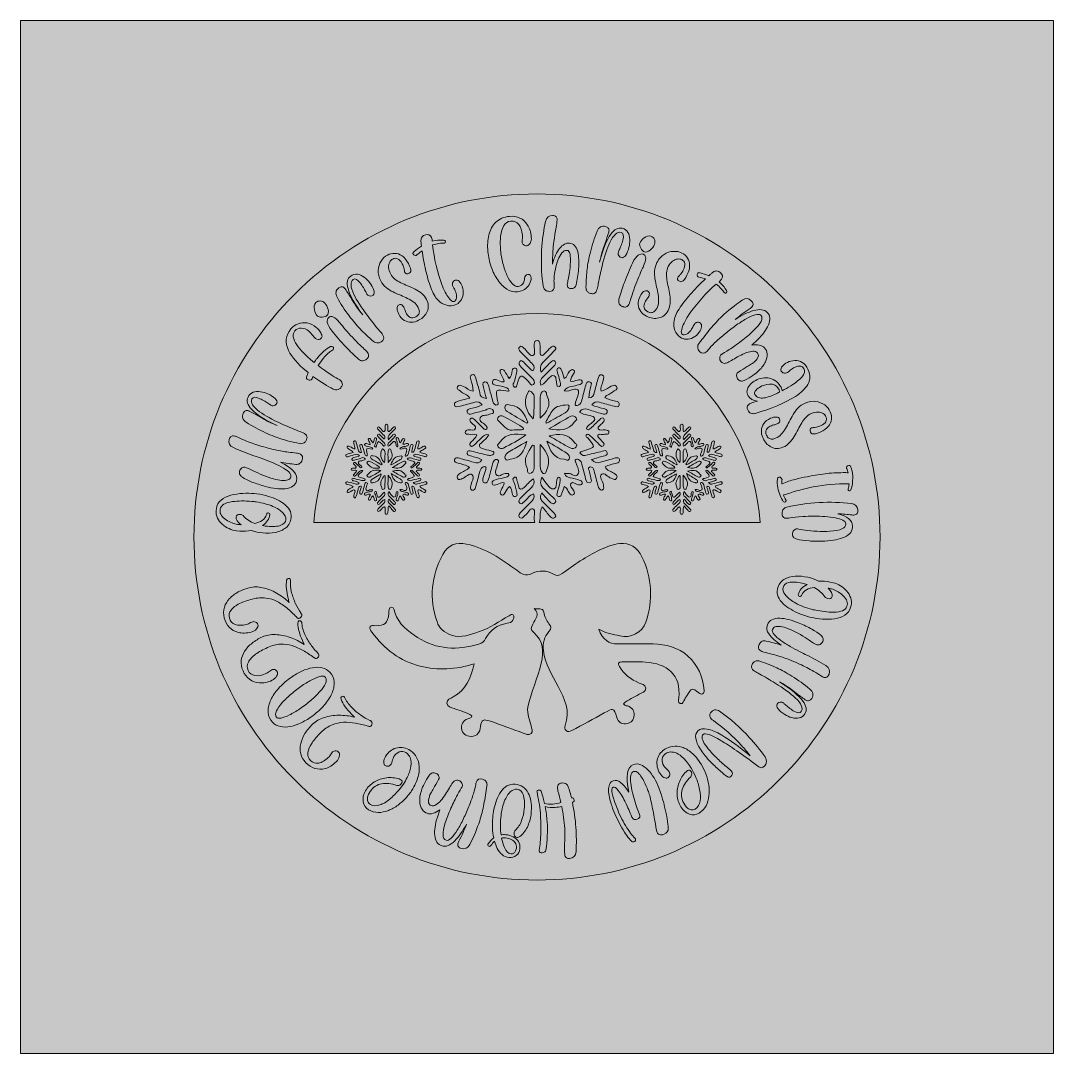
# Model space of a CAD drawing. Header units: inches. Extents: x 0 to 12, y -12 to 0.
import ezdxf

# ---------------------------------------------------------------- set-up
doc = ezdxf.new("R2010")
doc.units = ezdxf.units.IN
doc.header["$MEASUREMENT"] = 0
doc.layers.add('Layer 1', color=7, linetype='Continuous')

# ---------------------------------------------------------------- blocks, each defined once
blk = doc.blocks.new('block 3')
at = {"layer": 'Layer 1', "true_color": 0xffffff}
h = blk.add_hatch(color=7, dxfattribs=at)
h.dxf.hatch_style = 2
edge = h.paths.add_edge_path()
edge.add_spline(control_points=[(8.819, -3.181), (8.066, -2.429), (7.065, -2.014), (6, -2.014), (4.935, -2.014), (3.934, -2.429), (3.181, -3.181), (2.429, -3.934), (2.014, -4.935), (2.014, -6), (2.014, -7.065), (2.429, -8.066), (3.181, -8.819), (3.934, -9.571), (4.935, -9.986), (6, -9.986), (7.065, -9.986), (8.066, -9.571), (8.819, -8.819), (9.571, -8.066), (9.986, -7.065), (9.986, -6), (9.986, -4.935), (9.571, -3.934), (8.819, -3.181)], knot_values=[0, 0, 0, 0, 1, 1, 1, 2, 2, 2, 3, 3, 3, 4, 4, 4, 5, 5, 5, 6, 6, 6, 7, 7, 7, 8, 8, 8, 8], degree=3, periodic=1)
edge = h.paths.add_edge_path()
edge.add_spline(control_points=[(7.924, -7.824), (7.907, -7.831), (7.895, -7.821), (7.881, -7.811), (7.798, -7.751), (7.798, -7.751), (7.741, -7.844), (7.732, -7.857), (7.724, -7.871), (7.716, -7.884), (7.703, -7.906), (7.7, -7.944), (7.665, -7.934), (7.636, -7.926), (7.645, -7.893), (7.647, -7.87), (7.678, -7.598), (7.511, -7.47), (7.259, -7.454), (7.169, -7.448), (7.078, -7.453), (6.987, -7.452), (6.943, -7.452), (6.936, -7.467), (6.958, -7.505), (7.012, -7.595), (7.09, -7.656), (7.186, -7.697), (7.216, -7.71), (7.26, -7.711), (7.263, -7.756), (7.266, -7.805), (7.217, -7.809), (7.187, -7.827), (7.128, -7.866), (7.057, -7.887), (7.005, -7.939), (7.021, -7.968), (7.051, -7.957), (7.071, -7.969), (7.117, -7.996), (7.138, -8.036), (7.127, -8.089), (7.116, -8.141), (7.079, -8.167), (7.03, -8.171), (6.979, -8.174), (6.942, -8.147), (6.928, -8.098), (6.894, -7.978), (6.88, -7.99), (6.782, -8.045), (6.657, -8.115), (6.529, -8.181), (6.403, -8.249), (6.38, -8.261), (6.359, -8.27), (6.337, -8.25), (6.318, -8.233), (6.319, -8.212), (6.327, -8.191), (6.389, -8.023), (6.322, -7.88), (6.246, -7.736), (6.177, -7.603), (6.09, -7.476), (6.074, -7.32), (6.066, -7.236), (6.084, -7.16), (6.139, -7.097), (6.168, -7.064), (6.168, -7.043), (6.139, -7.009), (6.108, -6.971), (6.088, -6.927), (6.079, -6.874), (6.07, -6.811), (6.004, -6.848), (5.967, -6.829), (6.036, -6.896), (5.981, -6.959), (5.953, -7.011), (5.93, -7.054), (5.921, -7.075), (5.962, -7.109), (6.074, -7.207), (6.082, -7.329), (6.049, -7.466), (6.008, -7.64), (5.931, -7.802), (5.895, -7.977), (5.878, -8.055), (5.918, -8.122), (5.931, -8.194), (5.937, -8.225), (5.962, -8.258), (5.931, -8.284), (5.904, -8.307), (5.869, -8.288), (5.84, -8.278), (5.712, -8.234), (5.585, -8.186), (5.458, -8.14), (5.377, -8.111), (5.353, -8.124), (5.345, -8.203), (5.337, -8.269), (5.306, -8.314), (5.236, -8.317), (5.172, -8.32), (5.131, -8.279), (5.124, -8.224), (5.115, -8.16), (5.157, -8.121), (5.218, -8.105), (5.229, -8.102), (5.239, -8.1), (5.244, -8.077), (5.183, -8.036), (5.107, -8.022), (5.038, -7.993), (5.005, -7.979), (4.957, -7.979), (4.953, -7.932), (4.949, -7.886), (4.997, -7.877), (5.027, -7.859), (5.173, -7.775), (5.233, -7.64), (5.269, -7.474), (5.055, -7.544), (4.849, -7.549), (4.644, -7.501), (4.406, -7.444), (4.224, -7.3), (4.082, -7.105), (4.068, -7.086), (4.048, -7.065), (4.063, -7.04), (4.075, -7.022), (4.098, -7.031), (4.116, -7.031), (4.236, -7.032), (4.265, -7.006), (4.279, -6.887), (4.282, -6.859), (4.274, -6.818), (4.311, -6.816), (4.341, -6.814), (4.341, -6.854), (4.349, -6.878), (4.391, -7.016), (4.504, -7.096), (4.613, -7.166), (4.833, -7.31), (5.076, -7.32), (5.325, -7.244), (5.361, -7.233), (5.385, -7.214), (5.403, -7.181), (5.456, -7.081), (5.54, -7.021), (5.652, -7.002), (5.68, -6.997), (5.706, -6.992), (5.719, -6.965), (5.727, -6.946), (5.742, -6.923), (5.724, -6.905), (5.706, -6.889), (5.69, -6.909), (5.675, -6.917), (5.559, -6.977), (5.454, -7.06), (5.33, -7.1), (5.226, -7.134), (5.123, -7.179), (5.005, -7.14), (4.92, -7.112), (4.865, -7.061), (4.838, -6.983), (4.746, -6.714), (4.77, -6.453), (4.905, -6.204), (4.966, -6.092), (5.056, -6.056), (5.182, -6.083), (5.405, -6.129), (5.586, -6.258), (5.765, -6.387), (5.823, -6.429), (5.863, -6.465), (5.946, -6.421), (6.018, -6.384), (6.115, -6.386), (6.192, -6.433), (6.232, -6.456), (6.257, -6.452), (6.291, -6.426), (6.43, -6.323), (6.572, -6.224), (6.73, -6.15), (6.805, -6.114), (6.882, -6.086), (6.964, -6.077), (7.074, -6.064), (7.165, -6.119), (7.219, -6.231), (7.34, -6.478), (7.349, -6.733), (7.266, -6.991), (7.229, -7.108), (7.081, -7.181), (6.962, -7.149), (6.885, -7.129), (6.805, -7.124), (6.718, -7.07), (6.762, -7.197), (6.836, -7.242), (6.94, -7.242), (7.076, -7.242), (7.212, -7.237), (7.348, -7.242), (7.496, -7.247), (7.638, -7.279), (7.753, -7.383), (7.872, -7.49), (7.931, -7.625), (7.942, -7.783), (7.943, -7.799), (7.942, -7.816), (7.924, -7.824)], knot_values=[0, 0, 0, 0, 1, 1, 1, 2, 2, 2, 3, 3, 3, 4, 4, 4, 5, 5, 5, 6, 6, 6, 7, 7, 7, 8, 8, 8, 9, 9, 9, 10, 10, 10, 11, 11, 11, 12, 12, 12, 13, 13, 13, 14, 14, 14, 15, 15, 15, 16, 16, 16, 17, 17, 17, 18, 18, 18, 19, 19, 19, 20, 20, 20, 21, 21, 21, 22, 22, 22, 23, 23, 23, 24, 24, 24, 25, 25, 25, 26, 26, 26, 27, 27, 27, 28, 28, 28, 29, 29, 29, 30, 30, 30, 31, 31, 31, 32, 32, 32, 33, 33, 33, 34, 34, 34, 35, 35, 35, 36, 36, 36, 37, 37, 37, 38, 38, 38, 39, 39, 39, 40, 40, 40, 41, 41, 41, 42, 42, 42, 43, 43, 43, 44, 44, 44, 45, 45, 45, 46, 46, 46, 47, 47, 47, 48, 48, 48, 49, 49, 49, 50, 50, 50, 51, 51, 51, 52, 52, 52, 53, 53, 53, 54, 54, 54, 55, 55, 55, 56, 56, 56, 57, 57, 57, 58, 58, 58, 59, 59, 59, 60, 60, 60, 61, 61, 61, 62, 62, 62, 63, 63, 63, 64, 64, 64, 65, 65, 65, 66, 66, 66, 67, 67, 67, 68, 68, 68, 69, 69, 69, 70, 70, 70, 71, 71, 71, 72, 72, 72, 73, 73, 73, 74, 74, 74, 75, 75, 75, 76, 76, 76, 77, 77, 77, 77], degree=3, periodic=1)
edge = h.paths.add_edge_path()
edge.add_spline(control_points=[(6.026, -5.833), (6.033, -5.822), (6.034, -5.805), (6.036, -5.79), (6.043, -5.75), (6.026, -5.707), (6.061, -5.651), (6.096, -5.693), (6.123, -5.728), (6.153, -5.761), (6.167, -5.777), (6.188, -5.794), (6.209, -5.774), (6.231, -5.754), (6.21, -5.736), (6.196, -5.721), (6.155, -5.678), (6.112, -5.637), (6.071, -5.595), (6.046, -5.569), (6.025, -5.541), (6.056, -5.487), (6.089, -5.525), (6.118, -5.559), (6.148, -5.591), (6.165, -5.609), (6.187, -5.626), (6.209, -5.604), (6.231, -5.582), (6.209, -5.565), (6.194, -5.55), (6.154, -5.51), (6.113, -5.471), (6.073, -5.431), (6.046, -5.403), (6.028, -5.373), (6.057, -5.306), (6.084, -5.344), (6.099, -5.372), (6.121, -5.393), (6.143, -5.414), (6.161, -5.456), (6.2, -5.439), (6.235, -5.425), (6.219, -5.385), (6.228, -5.357), (6.23, -5.35), (6.229, -5.342), (6.23, -5.335), (6.233, -5.321), (6.238, -5.304), (6.255, -5.306), (6.274, -5.308), (6.27, -5.327), (6.27, -5.34), (6.271, -5.389), (6.247, -5.431), (6.237, -5.477), (6.232, -5.497), (6.219, -5.523), (6.249, -5.531), (6.277, -5.538), (6.283, -5.512), (6.29, -5.492), (6.3, -5.466), (6.308, -5.439), (6.317, -5.412), (6.356, -5.428), (6.354, -5.469), (6.377, -5.492), (6.391, -5.505), (6.402, -5.524), (6.424, -5.508), (6.441, -5.496), (6.435, -5.479), (6.428, -5.464), (6.414, -5.434), (6.373, -5.403), (6.393, -5.377), (6.416, -5.348), (6.451, -5.394), (6.483, -5.395), (6.5, -5.396), (6.517, -5.399), (6.524, -5.379), (6.532, -5.357), (6.516, -5.347), (6.5, -5.342), (6.462, -5.33), (6.423, -5.32), (6.384, -5.311), (6.356, -5.305), (6.33, -5.299), (6.321, -5.26), (6.338, -5.261), (6.35, -5.264), (6.361, -5.262), (6.401, -5.256), (6.444, -5.318), (6.476, -5.271), (6.5, -5.234), (6.469, -5.185), (6.455, -5.143), (6.455, -5.141), (6.453, -5.139), (6.452, -5.137), (6.447, -5.124), (6.437, -5.108), (6.452, -5.098), (6.465, -5.089), (6.479, -5.099), (6.492, -5.106), (6.51, -5.115), (6.516, -5.133), (6.521, -5.152), (6.535, -5.209), (6.551, -5.266), (6.565, -5.324), (6.57, -5.348), (6.578, -5.375), (6.607, -5.37), (6.64, -5.365), (6.633, -5.337), (6.627, -5.313), (6.621, -5.29), (6.611, -5.267), (6.61, -5.244), (6.609, -5.225), (6.579, -5.195), (6.617, -5.186), (6.643, -5.179), (6.656, -5.208), (6.663, -5.231), (6.679, -5.29), (6.693, -5.35), (6.711, -5.409), (6.717, -5.43), (6.726, -5.461), (6.755, -5.454), (6.787, -5.446), (6.773, -5.417), (6.771, -5.394), (6.769, -5.35), (6.715, -5.3), (6.753, -5.27), (6.783, -5.246), (6.823, -5.306), (6.863, -5.318), (6.885, -5.325), (6.909, -5.347), (6.925, -5.318), (6.944, -5.285), (6.91, -5.276), (6.891, -5.259), (6.861, -5.233), (6.812, -5.231), (6.792, -5.185), (6.836, -5.163), (6.879, -5.15), (6.923, -5.141), (6.944, -5.137), (6.967, -5.126), (6.957, -5.098), (6.95, -5.076), (6.93, -5.077), (6.91, -5.082), (6.853, -5.099), (6.795, -5.113), (6.739, -5.131), (6.7, -5.144), (6.667, -5.142), (6.635, -5.1), (6.684, -5.085), (6.727, -5.072), (6.769, -5.06), (6.791, -5.053), (6.823, -5.05), (6.816, -5.018), (6.809, -4.985), (6.782, -4.996), (6.758, -5.003), (6.701, -5.018), (6.644, -5.031), (6.587, -5.047), (6.549, -5.058), (6.519, -5.057), (6.498, -5.021), (6.511, -5.003), (6.529, -5.003), (6.544, -4.998), (6.684, -4.957), (6.684, -4.957), (6.589, -4.849), (6.587, -4.847), (6.585, -4.846), (6.583, -4.845), (6.573, -4.837), (6.564, -4.825), (6.572, -4.815), (6.582, -4.801), (6.598, -4.806), (6.609, -4.816), (6.641, -4.844), (6.669, -4.876), (6.702, -4.903), (6.723, -4.921), (6.745, -4.968), (6.773, -4.939), (6.803, -4.909), (6.749, -4.892), (6.737, -4.867), (6.729, -4.849), (6.694, -4.843), (6.708, -4.817), (6.718, -4.798), (6.743, -4.81), (6.761, -4.808), (6.77, -4.806), (6.78, -4.808), (6.789, -4.807), (6.807, -4.805), (6.833, -4.813), (6.836, -4.787), (6.839, -4.757), (6.812, -4.758), (6.791, -4.755), (6.764, -4.751), (6.723, -4.77), (6.712, -4.744), (6.698, -4.712), (6.743, -4.699), (6.76, -4.676), (6.762, -4.674), (6.764, -4.673), (6.766, -4.671), (6.778, -4.656), (6.791, -4.638), (6.774, -4.621), (6.759, -4.606), (6.743, -4.622), (6.731, -4.633), (6.695, -4.667), (6.66, -4.702), (6.624, -4.736), (6.612, -4.747), (6.597, -4.763), (6.581, -4.748), (6.562, -4.73), (6.585, -4.72), (6.596, -4.709), (6.611, -4.695), (6.628, -4.681), (6.644, -4.667), (6.658, -4.655), (6.677, -4.644), (6.669, -4.621), (6.663, -4.602), (6.644, -4.594), (6.625, -4.591), (6.58, -4.584), (6.537, -4.573), (6.493, -4.548), (6.525, -4.507), (6.557, -4.505), (6.598, -4.52), (6.649, -4.539), (6.702, -4.552), (6.754, -4.566), (6.777, -4.573), (6.807, -4.582), (6.815, -4.552), (6.824, -4.518), (6.792, -4.508), (6.767, -4.505), (6.722, -4.498), (6.681, -4.484), (6.637, -4.464), (6.663, -4.432), (6.688, -4.421), (6.726, -4.433), (6.782, -4.451), (6.839, -4.464), (6.896, -4.48), (6.919, -4.486), (6.948, -4.498), (6.956, -4.466), (6.964, -4.437), (6.938, -4.426), (6.913, -4.42), (6.871, -4.411), (6.827, -4.405), (6.789, -4.379), (6.813, -4.343), (6.852, -4.338), (6.879, -4.316), (6.9, -4.298), (6.949, -4.288), (6.924, -4.25), (6.902, -4.218), (6.868, -4.246), (6.841, -4.26), (6.81, -4.276), (6.783, -4.3), (6.745, -4.304), (6.73, -4.257), (6.765, -4.222), (6.768, -4.18), (6.77, -4.157), (6.793, -4.124), (6.755, -4.115), (6.721, -4.107), (6.715, -4.142), (6.708, -4.166), (6.692, -4.218), (6.68, -4.271), (6.666, -4.323), (6.657, -4.353), (6.649, -4.384), (6.603, -4.381), (6.603, -4.335), (6.613, -4.292), (6.627, -4.249), (6.634, -4.229), (6.638, -4.203), (6.609, -4.198), (6.584, -4.193), (6.572, -4.213), (6.566, -4.235), (6.552, -4.293), (6.536, -4.35), (6.522, -4.407), (6.517, -4.431), (6.508, -4.453), (6.485, -4.464), (6.475, -4.469), (6.46, -4.476), (6.453, -4.472), (6.436, -4.464), (6.445, -4.448), (6.449, -4.435), (6.458, -4.406), (6.47, -4.377), (6.478, -4.348), (6.491, -4.296), (6.48, -4.27), (6.418, -4.287), (6.387, -4.295), (6.355, -4.316), (6.314, -4.301), (6.339, -4.268), (6.369, -4.257), (6.402, -4.251), (6.43, -4.246), (6.457, -4.239), (6.484, -4.231), (6.504, -4.225), (6.532, -4.219), (6.525, -4.191), (6.518, -4.161), (6.491, -4.177), (6.471, -4.177), (6.444, -4.178), (6.421, -4.205), (6.391, -4.19), (6.389, -4.155), (6.412, -4.132), (6.426, -4.105), (6.434, -4.091), (6.444, -4.074), (6.426, -4.06), (6.406, -4.045), (6.392, -4.061), (6.378, -4.074), (6.352, -4.097), (6.354, -4.141), (6.317, -4.158), (6.305, -4.121), (6.294, -4.087), (6.282, -4.054), (6.277, -4.041), (6.265, -4.031), (6.248, -4.036), (6.231, -4.041), (6.229, -4.056), (6.233, -4.07), (6.24, -4.1), (6.252, -4.129), (6.258, -4.159), (6.264, -4.192), (6.29, -4.246), (6.256, -4.253), (6.217, -4.261), (6.233, -4.203), (6.224, -4.174), (6.218, -4.156), (6.221, -4.134), (6.2, -4.126), (6.176, -4.116), (6.161, -4.134), (6.145, -4.148), (6.112, -4.177), (6.089, -4.217), (6.046, -4.236), (6.023, -4.193), (6.046, -4.165), (6.071, -4.14), (6.112, -4.097), (6.155, -4.056), (6.196, -4.014), (6.211, -3.999), (6.23, -3.98), (6.21, -3.959), (6.19, -3.939), (6.169, -3.956), (6.155, -3.971), (6.12, -4.006), (6.088, -4.042), (6.049, -4.083), (6.026, -4.025), (6.047, -3.993), (6.076, -3.964), (6.118, -3.922), (6.16, -3.881), (6.201, -3.838), (6.215, -3.824), (6.228, -3.806), (6.209, -3.789), (6.191, -3.773), (6.173, -3.785), (6.159, -3.798), (6.137, -3.82), (6.117, -3.843), (6.094, -3.864), (6.08, -3.875), (6.069, -3.899), (6.048, -3.888), (6.031, -3.88), (6.038, -3.858), (6.037, -3.842), (6.036, -3.814), (6.037, -3.786), (6.034, -3.757), (6.033, -3.738), (6.023, -3.717), (6.002, -3.716), (5.975, -3.715), (5.971, -3.739), (5.968, -3.761), (5.961, -3.806), (5.991, -3.875), (5.95, -3.891), (5.915, -3.904), (5.884, -3.834), (5.848, -3.805), (5.833, -3.794), (5.819, -3.773), (5.8, -3.789), (5.781, -3.806), (5.791, -3.83), (5.806, -3.846), (5.845, -3.887), (5.887, -3.926), (5.926, -3.967), (5.943, -3.985), (5.968, -4), (5.966, -4.031), (5.966, -4.042), (5.965, -4.057), (5.958, -4.063), (5.948, -4.072), (5.937, -4.062), (5.928, -4.053), (5.905, -4.029), (5.882, -4.005), (5.858, -3.983), (5.842, -3.968), (5.825, -3.936), (5.801, -3.959), (5.779, -3.981), (5.797, -4.007), (5.817, -4.027), (5.857, -4.067), (5.896, -4.108), (5.937, -4.147), (5.962, -4.17), (5.984, -4.204), (5.961, -4.226), (5.93, -4.255), (5.915, -4.206), (5.899, -4.191), (5.807, -4.104), (5.809, -4.103), (5.768, -4.223), (5.762, -4.238), (5.766, -4.268), (5.737, -4.257), (5.716, -4.249), (5.722, -4.225), (5.73, -4.207), (5.749, -4.166), (5.756, -4.122), (5.764, -4.077), (5.768, -4.061), (5.772, -4.042), (5.75, -4.037), (5.726, -4.031), (5.716, -4.049), (5.713, -4.069), (5.708, -4.101), (5.705, -4.133), (5.676, -4.157), (5.657, -4.126), (5.64, -4.098), (5.621, -4.071), (5.613, -4.059), (5.601, -4.049), (5.585, -4.055), (5.564, -4.064), (5.57, -4.081), (5.577, -4.097), (5.591, -4.128), (5.605, -4.16), (5.62, -4.191), (5.611, -4.195), (5.607, -4.198), (5.603, -4.198), (5.561, -4.2), (5.497, -4.137), (5.483, -4.196), (5.473, -4.243), (5.558, -4.24), (5.604, -4.252), (5.634, -4.26), (5.667, -4.264), (5.678, -4.302), (5.669, -4.305), (5.664, -4.307), (5.66, -4.307), (5.517, -4.278), (5.518, -4.278), (5.542, -4.415), (5.545, -4.432), (5.561, -4.457), (5.538, -4.465), (5.512, -4.474), (5.495, -4.451), (5.488, -4.427), (5.471, -4.368), (5.456, -4.308), (5.439, -4.249), (5.432, -4.225), (5.425, -4.19), (5.392, -4.198), (5.355, -4.207), (5.373, -4.24), (5.379, -4.264), (5.388, -4.304), (5.4, -4.344), (5.413, -4.391), (5.365, -4.385), (5.338, -4.364), (5.334, -4.325), (5.328, -4.265), (5.299, -4.212), (5.288, -4.154), (5.283, -4.13), (5.275, -4.103), (5.243, -4.114), (5.217, -4.124), (5.225, -4.147), (5.231, -4.169), (5.242, -4.213), (5.261, -4.256), (5.257, -4.306), (5.211, -4.297), (5.182, -4.266), (5.146, -4.251), (5.123, -4.242), (5.093, -4.222), (5.076, -4.253), (5.06, -4.282), (5.094, -4.29), (5.11, -4.306), (5.14, -4.335), (5.189, -4.338), (5.218, -4.386), (5.174, -4.397), (5.134, -4.408), (5.094, -4.418), (5.068, -4.425), (5.035, -4.432), (5.041, -4.464), (5.048, -4.5), (5.081, -4.486), (5.106, -4.48), (5.163, -4.465), (5.22, -4.45), (5.276, -4.433), (5.314, -4.421), (5.339, -4.43), (5.361, -4.465), (5.319, -4.487), (5.276, -4.499), (5.232, -4.505), (5.207, -4.508), (5.182, -4.522), (5.187, -4.549), (5.193, -4.582), (5.224, -4.574), (5.245, -4.567), (5.303, -4.546), (5.366, -4.543), (5.422, -4.515), (5.45, -4.5), (5.485, -4.509), (5.495, -4.538), (5.506, -4.573), (5.464, -4.562), (5.447, -4.573), (5.413, -4.594), (5.354, -4.575), (5.339, -4.615), (5.319, -4.667), (5.389, -4.674), (5.408, -4.709), (5.414, -4.721), (5.43, -4.732), (5.417, -4.745), (5.404, -4.758), (5.389, -4.748), (5.379, -4.739), (5.343, -4.705), (5.309, -4.668), (5.273, -4.635), (5.26, -4.623), (5.24, -4.608), (5.224, -4.629), (5.212, -4.645), (5.227, -4.659), (5.237, -4.672), (5.254, -4.694), (5.294, -4.709), (5.286, -4.736), (5.275, -4.773), (5.233, -4.748), (5.206, -4.756), (5.203, -4.756), (5.201, -4.756), (5.198, -4.756), (5.182, -4.76), (5.164, -4.764), (5.165, -4.785), (5.167, -4.809), (5.188, -4.804), (5.203, -4.807), (5.234, -4.811), (5.268, -4.8), (5.299, -4.814), (5.288, -4.854), (5.257, -4.87), (5.236, -4.896), (5.226, -4.909), (5.21, -4.921), (5.224, -4.938), (5.243, -4.959), (5.26, -4.941), (5.273, -4.929), (5.299, -4.906), (5.321, -4.878), (5.348, -4.855), (5.373, -4.834), (5.391, -4.796), (5.44, -4.814), (5.414, -4.853), (5.383, -4.881), (5.35, -4.908), (5.318, -4.934), (5.327, -4.958), (5.363, -4.97), (5.396, -4.982), (5.431, -4.989), (5.465, -5), (5.479, -5.004), (5.504, -5.002), (5.498, -5.026), (5.495, -5.043), (5.476, -5.051), (5.46, -5.052), (5.444, -5.053), (5.427, -5.049), (5.411, -5.046), (5.354, -5.032), (5.297, -5.017), (5.239, -5.002), (5.218, -4.996), (5.193, -4.99), (5.187, -5.018), (5.181, -5.044), (5.206, -5.052), (5.227, -5.058), (5.271, -5.071), (5.318, -5.077), (5.359, -5.105), (5.332, -5.143), (5.3, -5.143), (5.263, -5.131), (5.209, -5.114), (5.153, -5.1), (5.099, -5.085), (5.077, -5.079), (5.052, -5.074), (5.043, -5.099), (5.032, -5.132), (5.065, -5.137), (5.085, -5.142), (5.129, -5.155), (5.175, -5.162), (5.214, -5.192), (5.182, -5.23), (5.137, -5.239), (5.103, -5.264), (5.082, -5.279), (5.062, -5.293), (5.077, -5.32), (5.092, -5.346), (5.112, -5.327), (5.132, -5.322), (5.175, -5.311), (5.212, -5.246), (5.248, -5.278), (5.275, -5.302), (5.239, -5.362), (5.23, -5.405), (5.227, -5.425), (5.221, -5.446), (5.243, -5.454), (5.271, -5.464), (5.28, -5.44), (5.286, -5.42), (5.302, -5.365), (5.318, -5.311), (5.331, -5.256), (5.337, -5.229), (5.344, -5.205), (5.368, -5.19), (5.377, -5.184), (5.392, -5.18), (5.4, -5.184), (5.413, -5.189), (5.408, -5.204), (5.404, -5.215), (5.395, -5.247), (5.384, -5.278), (5.376, -5.31), (5.37, -5.332), (5.359, -5.362), (5.39, -5.372), (5.419, -5.381), (5.43, -5.351), (5.436, -5.329), (5.453, -5.27), (5.467, -5.211), (5.484, -5.151), (5.492, -5.124), (5.505, -5.089), (5.539, -5.1), (5.568, -5.11), (5.541, -5.141), (5.54, -5.162), (5.538, -5.2), (5.501, -5.238), (5.523, -5.271), (5.555, -5.32), (5.593, -5.259), (5.63, -5.264), (5.645, -5.266), (5.666, -5.249), (5.672, -5.273), (5.677, -5.292), (5.657, -5.301), (5.641, -5.305), (5.602, -5.315), (5.563, -5.322), (5.524, -5.333), (5.501, -5.339), (5.471, -5.347), (5.479, -5.377), (5.487, -5.409), (5.517, -5.394), (5.539, -5.39), (5.565, -5.385), (5.587, -5.358), (5.619, -5.372), (5.619, -5.406), (5.59, -5.426), (5.582, -5.455), (5.576, -5.475), (5.562, -5.499), (5.588, -5.511), (5.611, -5.522), (5.62, -5.497), (5.629, -5.482), (5.645, -5.459), (5.656, -5.432), (5.681, -5.413), (5.703, -5.436), (5.709, -5.462), (5.712, -5.491), (5.714, -5.514), (5.724, -5.536), (5.751, -5.53), (5.777, -5.524), (5.768, -5.502), (5.764, -5.483), (5.755, -5.442), (5.75, -5.399), (5.73, -5.36), (5.72, -5.341), (5.713, -5.314), (5.739, -5.306), (5.766, -5.297), (5.761, -5.329), (5.767, -5.344), (5.775, -5.363), (5.781, -5.384), (5.785, -5.405), (5.795, -5.451), (5.816, -5.452), (5.849, -5.425), (5.886, -5.394), (5.912, -5.35), (5.958, -5.326), (5.978, -5.369), (5.962, -5.398), (5.935, -5.424), (5.894, -5.464), (5.854, -5.504), (5.814, -5.544), (5.797, -5.562), (5.778, -5.585), (5.8, -5.606), (5.82, -5.625), (5.836, -5.601), (5.853, -5.588), (5.889, -5.559), (5.911, -5.514), (5.959, -5.498), (5.975, -5.535), (5.964, -5.56), (5.94, -5.584), (5.899, -5.623), (5.86, -5.664), (5.82, -5.705), (5.802, -5.724), (5.777, -5.749), (5.798, -5.772), (5.825, -5.801), (5.841, -5.762), (5.86, -5.749), (5.895, -5.726), (5.919, -5.661), (5.953, -5.674), (5.989, -5.689), (5.962, -5.751), (5.967, -5.792), (5.969, -5.805), (5.969, -5.822), (5.974, -5.833), (5.974, -5.833), (3.408, -5.833), (3.408, -5.833), (3.495, -4.479), (4.624, -3.403), (6, -3.403), (7.376, -3.403), (8.505, -4.479), (8.592, -5.833), (8.592, -5.833), (6.026, -5.833), (6.026, -5.833)], knot_values=[0, 0, 0, 0, 1, 1, 1, 2, 2, 2, 3, 3, 3, 4, 4, 4, 5, 5, 5, 6, 6, 6, 7, 7, 7, 8, 8, 8, 9, 9, 9, 10, 10, 10, 11, 11, 11, 12, 12, 12, 13, 13, 13, 14, 14, 14, 15, 15, 15, 16, 16, 16, 17, 17, 17, 18, 18, 18, 19, 19, 19, 20, 20, 20, 21, 21, 21, 22, 22, 22, 23, 23, 23, 24, 24, 24, 25, 25, 25, 26, 26, 26, 27, 27, 27, 28, 28, 28, 29, 29, 29, 30, 30, 30, 31, 31, 31, 32, 32, 32, 33, 33, 33, 34, 34, 34, 35, 35, 35, 36, 36, 36, 37, 37, 37, 38, 38, 38, 39, 39, 39, 40, 40, 40, 41, 41, 41, 42, 42, 42, 43, 43, 43, 44, 44, 44, 45, 45, 45, 46, 46, 46, 47, 47, 47, 48, 48, 48, 49, 49, 49, 50, 50, 50, 51, 51, 51, 52, 52, 52, 53, 53, 53, 54, 54, 54, 55, 55, 55, 56, 56, 56, 57, 57, 57, 58, 58, 58, 59, 59, 59, 60, 60, 60, 61, 61, 61, 62, 62, 62, 63, 63, 63, 64, 64, 64, 65, 65, 65, 66, 66, 66, 67, 67, 67, 68, 68, 68, 69, 69, 69, 70, 70, 70, 71, 71, 71, 72, 72, 72, 73, 73, 73, 74, 74, 74, 75, 75, 75, 76, 76, 76, 77, 77, 77, 78, 78, 78, 79, 79, 79, 80, 80, 80, 81, 81, 81, 82, 82, 82, 83, 83, 83, 84, 84, 84, 85, 85, 85, 86, 86, 86, 87, 87, 87, 88, 88, 88, 89, 89, 89, 90, 90, 90, 91, 91, 91, 92, 92, 92, 93, 93, 93, 94, 94, 94, 95, 95, 95, 96, 96, 96, 97, 97, 97, 98, 98, 98, 99, 99, 99, 100, 100, 100, 101, 101, 101, 102, 102, 102, 103, 103, 103, 104, 104, 104, 105, 105, 105, 106, 106, 106, 107, 107, 107, 108, 108, 108, 109, 109, 109, 110, 110, 110, 111, 111, 111, 112, 112, 112, 113, 113, 113, 114, 114, 114, 115, 115, 115, 116, 116, 116, 117, 117, 117, 118, 118, 118, 119, 119, 119, 120, 120, 120, 121, 121, 121, 122, 122, 122, 123, 123, 123, 124, 124, 124, 125, 125, 125, 126, 126, 126, 127, 127, 127, 128, 128, 128, 129, 129, 129, 130, 130, 130, 131, 131, 131, 132, 132, 132, 133, 133, 133, 134, 134, 134, 135, 135, 135, 136, 136, 136, 137, 137, 137, 138, 138, 138, 139, 139, 139, 140, 140, 140, 141, 141, 141, 142, 142, 142, 143, 143, 143, 144, 144, 144, 145, 145, 145, 146, 146, 146, 147, 147, 147, 148, 148, 148, 149, 149, 149, 150, 150, 150, 151, 151, 151, 152, 152, 152, 153, 153, 153, 154, 154, 154, 155, 155, 155, 156, 156, 156, 157, 157, 157, 158, 158, 158, 159, 159, 159, 160, 160, 160, 161, 161, 161, 162, 162, 162, 163, 163, 163, 164, 164, 164, 165, 165, 165, 166, 166, 166, 167, 167, 167, 168, 168, 168, 169, 169, 169, 170, 170, 170, 171, 171, 171, 172, 172, 172, 173, 173, 173, 174, 174, 174, 175, 175, 175, 176, 176, 176, 177, 177, 177, 178, 178, 178, 179, 179, 179, 180, 180, 180, 181, 181, 181, 182, 182, 182, 183, 183, 183, 184, 184, 184, 185, 185, 185, 186, 186, 186, 187, 187, 187, 188, 188, 188, 189, 189, 189, 190, 190, 190, 191, 191, 191, 192, 192, 192, 193, 193, 193, 194, 194, 194, 195, 195, 195, 196, 196, 196, 197, 197, 197, 198, 198, 198, 199, 199, 199, 200, 200, 200, 201, 201, 201, 202, 202, 202, 203, 203, 203, 204, 204, 204, 205, 205, 205, 206, 206, 206, 207, 207, 207, 208, 208, 208, 209, 209, 209, 210, 210, 210, 211, 211, 211, 212, 212, 212, 213, 213, 213, 214, 214, 214, 215, 215, 215, 216, 216, 216, 217, 217, 217, 218, 218, 218, 219, 219, 219, 220, 220, 220, 221, 221, 221, 222, 222, 222, 223, 223, 223, 224, 224, 224, 225, 225, 225, 226, 226, 226, 227, 227, 227, 228, 228, 228, 229, 229, 229, 230, 230, 230, 231, 231, 231, 232, 232, 232, 233, 233, 233, 234, 234, 234, 235, 235, 235, 236, 236, 236, 237, 237, 237, 238, 238, 238, 239, 239, 239, 240, 240, 240, 241, 241, 241, 242, 242, 242, 243, 243, 243, 244, 244, 244, 245, 245, 245, 246, 246, 246, 247, 247, 247, 248, 248, 248, 249, 249, 249, 250, 250, 250, 251, 251, 251, 252, 252, 252, 253, 253, 253, 254, 254, 254, 255, 255, 255, 256, 256, 256, 257, 257, 257, 258, 258, 258, 259, 259, 259, 260, 260, 260, 261, 261, 261, 262, 262, 262, 263, 263, 263, 264, 264, 264, 265, 265, 265, 266, 266, 266, 267, 267, 267, 268, 268, 268, 269, 269, 269, 270, 270, 270, 271, 271, 271, 272, 272, 272, 273, 273, 273, 274, 274, 274, 275, 275, 275, 276, 276, 276, 277, 277, 277, 278, 278, 278, 279, 279, 279, 280, 280, 280, 281, 281, 281, 282, 282, 282, 283, 283, 283, 284, 284, 284, 285, 285, 285, 286, 286, 286, 287, 287, 287, 288, 288, 288, 289, 289, 289, 290, 290, 290, 291, 291, 291, 292, 292, 292, 293, 293, 293, 293], degree=3, periodic=1)
edge = h.paths.add_edge_path()
edge.add_spline(control_points=[(6.262, -4.895), (6.222, -4.872), (6.182, -4.849), (6.142, -4.826), (6.257, -4.797), (6.363, -4.794), (6.435, -4.901), (6.444, -4.916), (6.479, -4.926), (6.457, -4.951), (6.44, -4.972), (6.41, -4.977), (6.385, -4.965), (6.343, -4.944), (6.303, -4.919), (6.262, -4.895)], knot_values=[0, 0, 0, 0, 1, 1, 1, 2, 2, 2, 3, 3, 3, 4, 4, 4, 5, 5, 5, 5], degree=3, periodic=1)
edge = h.paths.add_edge_path()
edge.add_spline(control_points=[(6.372, -5.094), (6.359, -5.122), (6.335, -5.099), (6.316, -5.097), (6.191, -5.089), (6.151, -4.992), (6.116, -4.886), (6.195, -4.934), (6.275, -4.98), (6.352, -5.03), (6.369, -5.042), (6.383, -5.071), (6.372, -5.094)], knot_values=[0, 0, 0, 0, 1, 1, 1, 2, 2, 2, 3, 3, 3, 4, 4, 4, 4], degree=3, periodic=1)
edge = h.paths.add_edge_path()
edge.add_spline(control_points=[(6.436, -4.662), (6.366, -4.765), (6.266, -4.769), (6.137, -4.744), (6.233, -4.688), (6.313, -4.64), (6.394, -4.596), (6.416, -4.585), (6.443, -4.595), (6.457, -4.616), (6.472, -4.638), (6.446, -4.648), (6.436, -4.662)], knot_values=[0, 0, 0, 0, 1, 1, 1, 2, 2, 2, 3, 3, 3, 4, 4, 4, 4], degree=3, periodic=1)
edge = h.paths.add_edge_path()
edge.add_spline(control_points=[(6.368, -4.507), (6.361, -4.538), (6.335, -4.552), (6.31, -4.566), (6.245, -4.604), (6.178, -4.641), (6.112, -4.679), (6.108, -4.674), (6.105, -4.669), (6.101, -4.664), (6.129, -4.618), (6.153, -4.568), (6.185, -4.526), (6.226, -4.474), (6.292, -4.471), (6.351, -4.465), (6.379, -4.462), (6.373, -4.489), (6.368, -4.507)], knot_values=[0, 0, 0, 0, 1, 1, 1, 2, 2, 2, 3, 3, 3, 4, 4, 4, 5, 5, 5, 6, 6, 6, 6], degree=3, periodic=1)
edge = h.paths.add_edge_path()
edge.add_spline(control_points=[(6.038, -4.621), (6.038, -4.539), (6.037, -4.457), (6.038, -4.375), (6.039, -4.343), (6.049, -4.307), (6.082, -4.303), (6.117, -4.299), (6.106, -4.341), (6.117, -4.362), (6.172, -4.47), (6.112, -4.547), (6.038, -4.621)], knot_values=[0, 0, 0, 0, 1, 1, 1, 2, 2, 2, 3, 3, 3, 4, 4, 4, 4], degree=3, periodic=1)
edge = h.paths.add_edge_path()
edge.add_spline(control_points=[(6.038, -4.924), (6.125, -5.024), (6.167, -5.115), (6.111, -5.227), (6.104, -5.241), (6.108, -5.263), (6.085, -5.263), (6.067, -5.263), (6.057, -5.247), (6.05, -5.232), (6.044, -5.218), (6.038, -5.201), (6.038, -5.185), (6.037, -5.103), (6.038, -5.022), (6.038, -4.924)], knot_values=[0, 0, 0, 0, 1, 1, 1, 2, 2, 2, 3, 3, 3, 4, 4, 4, 5, 5, 5, 5], degree=3, periodic=1)
edge = h.paths.add_edge_path()
edge.add_spline(control_points=[(5.828, -4.722), (5.848, -4.734), (5.846, -4.751), (5.82, -4.754), (5.797, -4.757), (5.773, -4.755), (5.74, -4.755), (5.661, -4.78), (5.617, -4.713), (5.565, -4.662), (5.553, -4.65), (5.533, -4.636), (5.545, -4.615), (5.559, -4.592), (5.587, -4.586), (5.608, -4.596), (5.682, -4.636), (5.755, -4.678), (5.828, -4.722)], knot_values=[0, 0, 0, 0, 1, 1, 1, 2, 2, 2, 3, 3, 3, 4, 4, 4, 5, 5, 5, 6, 6, 6, 6], degree=3, periodic=1)
edge = h.paths.add_edge_path()
edge.add_spline(control_points=[(5.629, -4.479), (5.64, -4.447), (5.669, -4.466), (5.691, -4.468), (5.812, -4.479), (5.852, -4.573), (5.895, -4.664), (5.891, -4.668), (5.887, -4.673), (5.883, -4.678), (5.806, -4.632), (5.729, -4.587), (5.653, -4.541), (5.631, -4.528), (5.621, -4.502), (5.629, -4.479)], knot_values=[0, 0, 0, 0, 1, 1, 1, 2, 2, 2, 3, 3, 3, 4, 4, 4, 5, 5, 5, 5], degree=3, periodic=1)
edge = h.paths.add_edge_path()
edge.add_spline(control_points=[(5.569, -4.899), (5.64, -4.789), (5.749, -4.803), (5.87, -4.811), (5.784, -4.879), (5.697, -4.921), (5.611, -4.966), (5.591, -4.977), (5.562, -4.972), (5.547, -4.951), (5.529, -4.926), (5.559, -4.915), (5.569, -4.899)], knot_values=[0, 0, 0, 0, 1, 1, 1, 2, 2, 2, 3, 3, 3, 4, 4, 4, 4], degree=3, periodic=1)
edge = h.paths.add_edge_path()
edge.add_spline(control_points=[(5.662, -5.018), (5.714, -4.987), (5.767, -4.956), (5.82, -4.926), (5.84, -4.914), (5.86, -4.903), (5.88, -4.892), (5.853, -4.996), (5.812, -5.085), (5.692, -5.096), (5.672, -5.098), (5.643, -5.123), (5.631, -5.089), (5.621, -5.061), (5.635, -5.034), (5.662, -5.018)], knot_values=[0, 0, 0, 0, 1, 1, 1, 2, 2, 2, 3, 3, 3, 4, 4, 4, 5, 5, 5, 5], degree=3, periodic=1)
edge = h.paths.add_edge_path()
edge.add_spline(control_points=[(5.948, -4.934), (5.955, -4.935), (5.961, -4.936), (5.967, -4.937), (5.967, -5.024), (5.968, -5.11), (5.966, -5.196), (5.966, -5.23), (5.945, -5.261), (5.915, -5.261), (5.882, -5.261), (5.894, -5.22), (5.884, -5.199), (5.831, -5.09), (5.9, -5.015), (5.948, -4.934)], knot_values=[0, 0, 0, 0, 1, 1, 1, 2, 2, 2, 3, 3, 3, 4, 4, 4, 5, 5, 5, 5], degree=3, periodic=1)
edge = h.paths.add_edge_path()
edge.add_spline(control_points=[(5.957, -4.627), (5.868, -4.547), (5.841, -4.421), (5.892, -4.323), (5.903, -4.301), (5.916, -4.295), (5.935, -4.315), (5.948, -4.329), (5.962, -4.341), (5.966, -4.361), (5.971, -4.388), (5.965, -4.592), (5.957, -4.627)], knot_values=[0, 0, 0, 0, 1, 1, 1, 2, 2, 2, 3, 3, 3, 4, 4, 4, 4], degree=3, periodic=1)
h = blk.add_hatch(color=7, dxfattribs=at)
h.dxf.hatch_style = 2
edge = h.paths.add_edge_path()
edge.add_spline(control_points=[(4.697, -5.36), (4.669, -5.368), (4.641, -5.375), (4.613, -5.384), (4.594, -5.39), (4.578, -5.389), (4.562, -5.368), (4.586, -5.361), (4.607, -5.355), (4.628, -5.349), (4.639, -5.346), (4.654, -5.344), (4.651, -5.328), (4.648, -5.312), (4.634, -5.318), (4.623, -5.321), (4.595, -5.329), (4.566, -5.335), (4.539, -5.343), (4.52, -5.348), (4.505, -5.347), (4.495, -5.33), (4.501, -5.321), (4.51, -5.321), (4.518, -5.319), (4.587, -5.298), (4.587, -5.298), (4.54, -5.245), (4.539, -5.244), (4.538, -5.244), (4.537, -5.243), (4.532, -5.239), (4.527, -5.234), (4.531, -5.229), (4.536, -5.222), (4.544, -5.224), (4.55, -5.229), (4.565, -5.243), (4.579, -5.259), (4.595, -5.272), (4.605, -5.281), (4.616, -5.304), (4.63, -5.29), (4.645, -5.275), (4.618, -5.267), (4.612, -5.254), (4.608, -5.245), (4.591, -5.243), (4.598, -5.23), (4.603, -5.22), (4.615, -5.226), (4.624, -5.225), (4.629, -5.224), (4.634, -5.225), (4.638, -5.225), (4.647, -5.224), (4.66, -5.228), (4.661, -5.215), (4.662, -5.2), (4.649, -5.201), (4.639, -5.199), (4.625, -5.197), (4.605, -5.206), (4.6, -5.193), (4.593, -5.178), (4.616, -5.171), (4.624, -5.16), (4.625, -5.159), (4.626, -5.159), (4.627, -5.158), (4.633, -5.15), (4.639, -5.141), (4.631, -5.133), (4.623, -5.126), (4.615, -5.134), (4.61, -5.139), (4.592, -5.156), (4.575, -5.173), (4.557, -5.19), (4.551, -5.195), (4.543, -5.203), (4.536, -5.196), (4.526, -5.187), (4.538, -5.182), (4.543, -5.177), (4.551, -5.169), (4.559, -5.163), (4.566, -5.156), (4.573, -5.15), (4.583, -5.144), (4.579, -5.133), (4.576, -5.124), (4.567, -5.12), (4.557, -5.118), (4.535, -5.115), (4.514, -5.109), (4.492, -5.097), (4.508, -5.077), (4.524, -5.076), (4.544, -5.084), (4.569, -5.093), (4.595, -5.099), (4.621, -5.106), (4.632, -5.109), (4.647, -5.114), (4.651, -5.099), (4.655, -5.083), (4.639, -5.078), (4.627, -5.076), (4.605, -5.073), (4.585, -5.066), (4.563, -5.056), (4.576, -5.04), (4.588, -5.035), (4.607, -5.041), (4.634, -5.049), (4.663, -5.056), (4.691, -5.064), (4.702, -5.067), (4.716, -5.073), (4.72, -5.057), (4.724, -5.043), (4.711, -5.037), (4.699, -5.034), (4.678, -5.03), (4.657, -5.027), (4.638, -5.014), (4.65, -4.997), (4.669, -4.994), (4.682, -4.983), (4.692, -4.974), (4.717, -4.97), (4.704, -4.951), (4.694, -4.935), (4.677, -4.949), (4.664, -4.956), (4.648, -4.963), (4.635, -4.975), (4.616, -4.977), (4.609, -4.954), (4.626, -4.937), (4.628, -4.917), (4.629, -4.905), (4.64, -4.889), (4.621, -4.884), (4.605, -4.88), (4.601, -4.898), (4.598, -4.909), (4.59, -4.935), (4.585, -4.961), (4.577, -4.987), (4.573, -5.001), (4.569, -5.017), (4.547, -5.015), (4.546, -4.992), (4.551, -4.971), (4.558, -4.95), (4.562, -4.94), (4.564, -4.928), (4.55, -4.925), (4.537, -4.923), (4.531, -4.932), (4.528, -4.944), (4.521, -4.972), (4.513, -5), (4.507, -5.028), (4.504, -5.04), (4.5, -5.05), (4.488, -5.056), (4.483, -5.058), (4.476, -5.062), (4.473, -5.06), (4.465, -5.056), (4.469, -5.048), (4.471, -5.042), (4.475, -5.027), (4.481, -5.013), (4.485, -4.999), (4.492, -4.973), (4.486, -4.961), (4.455, -4.969), (4.44, -4.973), (4.424, -4.983), (4.405, -4.976), (4.417, -4.959), (4.431, -4.954), (4.448, -4.951), (4.461, -4.949), (4.475, -4.946), (4.488, -4.941), (4.498, -4.938), (4.512, -4.936), (4.508, -4.922), (4.505, -4.907), (4.492, -4.915), (4.482, -4.915), (4.468, -4.915), (4.457, -4.928), (4.442, -4.921), (4.441, -4.904), (4.453, -4.893), (4.46, -4.88), (4.463, -4.873), (4.468, -4.864), (4.46, -4.858), (4.45, -4.85), (4.443, -4.858), (4.436, -4.864), (4.423, -4.876), (4.424, -4.897), (4.406, -4.905), (4.4, -4.887), (4.395, -4.871), (4.389, -4.855), (4.386, -4.848), (4.38, -4.843), (4.372, -4.845), (4.364, -4.848), (4.363, -4.855), (4.364, -4.862), (4.368, -4.877), (4.374, -4.891), (4.377, -4.906), (4.38, -4.922), (4.392, -4.949), (4.376, -4.952), (4.356, -4.956), (4.365, -4.928), (4.36, -4.914), (4.357, -4.905), (4.358, -4.894), (4.348, -4.89), (4.337, -4.885), (4.329, -4.894), (4.321, -4.901), (4.305, -4.915), (4.294, -4.934), (4.272, -4.944), (4.261, -4.923), (4.272, -4.909), (4.285, -4.897), (4.305, -4.876), (4.326, -4.856), (4.346, -4.835), (4.354, -4.827), (4.363, -4.818), (4.353, -4.808), (4.343, -4.798), (4.333, -4.806), (4.326, -4.814), (4.309, -4.831), (4.293, -4.848), (4.274, -4.869), (4.263, -4.84), (4.273, -4.825), (4.287, -4.81), (4.308, -4.79), (4.329, -4.769), (4.349, -4.748), (4.356, -4.742), (4.362, -4.733), (4.353, -4.724), (4.344, -4.716), (4.335, -4.722), (4.328, -4.729), (4.317, -4.739), (4.307, -4.751), (4.296, -4.761), (4.29, -4.766), (4.284, -4.778), (4.273, -4.773), (4.265, -4.769), (4.269, -4.758), (4.268, -4.75), (4.268, -4.736), (4.268, -4.722), (4.267, -4.709), (4.266, -4.699), (4.261, -4.689), (4.251, -4.688), (4.238, -4.688), (4.236, -4.7), (4.234, -4.71), (4.231, -4.733), (4.246, -4.767), (4.225, -4.774), (4.208, -4.781), (4.193, -4.746), (4.175, -4.732), (4.168, -4.726), (4.161, -4.716), (4.152, -4.724), (4.143, -4.732), (4.147, -4.744), (4.155, -4.752), (4.174, -4.772), (4.194, -4.791), (4.214, -4.811), (4.222, -4.82), (4.234, -4.828), (4.233, -4.843), (4.233, -4.848), (4.233, -4.856), (4.229, -4.859), (4.224, -4.863), (4.219, -4.858), (4.215, -4.854), (4.203, -4.842), (4.192, -4.83), (4.18, -4.819), (4.172, -4.812), (4.164, -4.797), (4.152, -4.808), (4.141, -4.818), (4.15, -4.831), (4.16, -4.841), (4.18, -4.861), (4.199, -4.881), (4.219, -4.9), (4.231, -4.911), (4.242, -4.928), (4.231, -4.939), (4.216, -4.953), (4.208, -4.929), (4.2, -4.922), (4.155, -4.879), (4.156, -4.879), (4.136, -4.938), (4.133, -4.945), (4.135, -4.96), (4.121, -4.954), (4.11, -4.95), (4.113, -4.938), (4.117, -4.93), (4.127, -4.909), (4.13, -4.888), (4.134, -4.866), (4.136, -4.858), (4.138, -4.848), (4.127, -4.846), (4.115, -4.843), (4.111, -4.852), (4.109, -4.862), (4.106, -4.877), (4.105, -4.893), (4.091, -4.905), (4.081, -4.89), (4.073, -4.876), (4.064, -4.863), (4.06, -4.857), (4.054, -4.852), (4.046, -4.855), (4.035, -4.859), (4.038, -4.868), (4.042, -4.876), (4.049, -4.891), (4.056, -4.906), (4.063, -4.922), (4.059, -4.924), (4.057, -4.925), (4.055, -4.925), (4.034, -4.926), (4.003, -4.895), (3.996, -4.924), (3.991, -4.947), (4.033, -4.946), (4.055, -4.952), (4.07, -4.955), (4.086, -4.958), (4.092, -4.976), (4.087, -4.978), (4.085, -4.979), (4.083, -4.979), (4.013, -4.965), (4.013, -4.965), (4.025, -5.032), (4.026, -5.04), (4.034, -5.053), (4.023, -5.057), (4.01, -5.061), (4.002, -5.05), (3.998, -5.038), (3.99, -5.009), (3.983, -4.979), (3.974, -4.951), (3.971, -4.939), (3.967, -4.921), (3.951, -4.925), (3.933, -4.93), (3.942, -4.946), (3.944, -4.957), (3.949, -4.977), (3.955, -4.997), (3.961, -5.02), (3.938, -5.017), (3.925, -5.007), (3.923, -4.988), (3.92, -4.958), (3.905, -4.932), (3.9, -4.904), (3.898, -4.892), (3.893, -4.879), (3.878, -4.884), (3.865, -4.889), (3.869, -4.9), (3.872, -4.911), (3.877, -4.933), (3.887, -4.954), (3.885, -4.978), (3.862, -4.974), (3.848, -4.959), (3.83, -4.951), (3.819, -4.947), (3.804, -4.937), (3.796, -4.952), (3.788, -4.966), (3.805, -4.971), (3.812, -4.978), (3.827, -4.993), (3.851, -4.994), (3.865, -5.017), (3.844, -5.023), (3.824, -5.029), (3.804, -5.034), (3.792, -5.037), (3.775, -5.04), (3.779, -5.056), (3.782, -5.074), (3.798, -5.067), (3.81, -5.064), (3.838, -5.056), (3.867, -5.049), (3.894, -5.041), (3.912, -5.035), (3.925, -5.039), (3.936, -5.057), (3.915, -5.067), (3.894, -5.073), (3.872, -5.076), (3.86, -5.078), (3.848, -5.084), (3.85, -5.098), (3.853, -5.114), (3.868, -5.11), (3.879, -5.106), (3.907, -5.096), (3.938, -5.095), (3.966, -5.081), (3.98, -5.074), (3.997, -5.078), (4.002, -5.092), (4.007, -5.109), (3.986, -5.104), (3.978, -5.11), (3.961, -5.12), (3.932, -5.111), (3.925, -5.13), (3.915, -5.156), (3.949, -5.159), (3.959, -5.177), (3.962, -5.182), (3.97, -5.188), (3.963, -5.194), (3.957, -5.201), (3.95, -5.196), (3.945, -5.191), (3.927, -5.174), (3.91, -5.157), (3.892, -5.14), (3.886, -5.134), (3.877, -5.127), (3.868, -5.137), (3.862, -5.145), (3.87, -5.152), (3.875, -5.158), (3.883, -5.169), (3.903, -5.177), (3.899, -5.19), (3.894, -5.208), (3.873, -5.196), (3.859, -5.199), (3.858, -5.2), (3.857, -5.199), (3.856, -5.2), (3.848, -5.201), (3.839, -5.203), (3.839, -5.214), (3.84, -5.225), (3.851, -5.223), (3.858, -5.225), (3.874, -5.227), (3.89, -5.221), (3.906, -5.228), (3.9, -5.248), (3.884, -5.256), (3.875, -5.268), (3.87, -5.275), (3.861, -5.281), (3.869, -5.289), (3.878, -5.3), (3.886, -5.291), (3.892, -5.285), (3.905, -5.273), (3.916, -5.259), (3.93, -5.248), (3.942, -5.238), (3.951, -5.219), (3.975, -5.228), (3.962, -5.247), (3.947, -5.261), (3.93, -5.274), (3.915, -5.287), (3.919, -5.299), (3.937, -5.305), (3.953, -5.311), (3.97, -5.314), (3.987, -5.32), (3.994, -5.322), (4.006, -5.32), (4.003, -5.332), (4.002, -5.341), (3.992, -5.345), (3.984, -5.345), (3.976, -5.346), (3.968, -5.344), (3.96, -5.342), (3.932, -5.335), (3.904, -5.328), (3.876, -5.321), (3.865, -5.318), (3.853, -5.314), (3.85, -5.328), (3.847, -5.341), (3.859, -5.345), (3.87, -5.348), (3.892, -5.354), (3.915, -5.358), (3.935, -5.371), (3.921, -5.39), (3.906, -5.39), (3.887, -5.384), (3.861, -5.375), (3.834, -5.369), (3.807, -5.361), (3.796, -5.358), (3.784, -5.356), (3.78, -5.368), (3.774, -5.385), (3.79, -5.387), (3.8, -5.39), (3.822, -5.396), (3.844, -5.399), (3.863, -5.414), (3.848, -5.433), (3.826, -5.437), (3.809, -5.449), (3.799, -5.457), (3.789, -5.464), (3.796, -5.477), (3.803, -5.49), (3.814, -5.48), (3.823, -5.478), (3.844, -5.473), (3.862, -5.441), (3.88, -5.456), (3.894, -5.468), (3.876, -5.497), (3.872, -5.519), (3.87, -5.528), (3.867, -5.539), (3.878, -5.543), (3.892, -5.548), (3.896, -5.536), (3.899, -5.526), (3.907, -5.499), (3.915, -5.472), (3.921, -5.445), (3.924, -5.432), (3.927, -5.42), (3.939, -5.413), (3.944, -5.41), (3.951, -5.408), (3.955, -5.41), (3.961, -5.412), (3.959, -5.42), (3.957, -5.425), (3.952, -5.441), (3.947, -5.456), (3.943, -5.472), (3.94, -5.483), (3.935, -5.498), (3.95, -5.502), (3.964, -5.507), (3.97, -5.492), (3.973, -5.481), (3.981, -5.452), (3.988, -5.423), (3.996, -5.394), (4, -5.38), (4.007, -5.363), (4.023, -5.369), (4.037, -5.374), (4.024, -5.389), (4.024, -5.399), (4.023, -5.418), (4.004, -5.436), (4.015, -5.453), (4.031, -5.477), (4.05, -5.447), (4.068, -5.45), (4.075, -5.451), (4.086, -5.442), (4.089, -5.454), (4.091, -5.463), (4.081, -5.467), (4.074, -5.47), (4.054, -5.475), (4.035, -5.478), (4.016, -5.483), (4.005, -5.486), (3.99, -5.49), (3.994, -5.505), (3.998, -5.521), (4.012, -5.513), (4.023, -5.511), (4.036, -5.509), (4.047, -5.496), (4.063, -5.503), (4.062, -5.519), (4.048, -5.529), (4.044, -5.543), (4.042, -5.553), (4.035, -5.565), (4.047, -5.571), (4.059, -5.576), (4.063, -5.564), (4.068, -5.557), (4.075, -5.545), (4.081, -5.532), (4.093, -5.523), (4.104, -5.534), (4.107, -5.547), (4.108, -5.561), (4.109, -5.572), (4.114, -5.583), (4.127, -5.58), (4.141, -5.577), (4.136, -5.566), (4.134, -5.557), (4.13, -5.537), (4.127, -5.516), (4.117, -5.497), (4.113, -5.487), (4.109, -5.474), (4.122, -5.47), (4.135, -5.466), (4.133, -5.481), (4.136, -5.489), (4.139, -5.498), (4.142, -5.508), (4.144, -5.519), (4.149, -5.541), (4.159, -5.542), (4.176, -5.528), (4.194, -5.513), (4.207, -5.492), (4.229, -5.48), (4.239, -5.501), (4.231, -5.515), (4.218, -5.528), (4.198, -5.548), (4.178, -5.567), (4.159, -5.587), (4.15, -5.596), (4.141, -5.607), (4.152, -5.617), (4.162, -5.627), (4.17, -5.615), (4.178, -5.608), (4.195, -5.594), (4.206, -5.572), (4.23, -5.564), (4.238, -5.582), (4.232, -5.595), (4.22, -5.606), (4.2, -5.626), (4.181, -5.646), (4.162, -5.666), (4.152, -5.675), (4.141, -5.688), (4.151, -5.699), (4.164, -5.713), (4.172, -5.694), (4.181, -5.688), (4.198, -5.677), (4.21, -5.644), (4.227, -5.651), (4.244, -5.658), (4.231, -5.689), (4.234, -5.709), (4.236, -5.72), (4.234, -5.736), (4.249, -5.736), (4.266, -5.737), (4.266, -5.721), (4.268, -5.708), (4.271, -5.688), (4.263, -5.667), (4.28, -5.639), (4.297, -5.66), (4.311, -5.678), (4.325, -5.694), (4.332, -5.701), (4.342, -5.71), (4.353, -5.7), (4.364, -5.69), (4.353, -5.681), (4.346, -5.674), (4.326, -5.653), (4.305, -5.633), (4.285, -5.612), (4.273, -5.599), (4.262, -5.586), (4.278, -5.559), (4.294, -5.578), (4.308, -5.594), (4.323, -5.61), (4.331, -5.619), (4.342, -5.627), (4.353, -5.616), (4.363, -5.606), (4.353, -5.597), (4.346, -5.59), (4.326, -5.57), (4.306, -5.551), (4.286, -5.531), (4.273, -5.518), (4.264, -5.503), (4.278, -5.47), (4.291, -5.489), (4.299, -5.502), (4.309, -5.513), (4.32, -5.523), (4.329, -5.544), (4.349, -5.535), (4.365, -5.528), (4.358, -5.509), (4.362, -5.495), (4.363, -5.492), (4.363, -5.488), (4.363, -5.484), (4.365, -5.478), (4.367, -5.469), (4.375, -5.47), (4.385, -5.471), (4.383, -5.48), (4.383, -5.487), (4.383, -5.511), (4.372, -5.532), (4.366, -5.554), (4.364, -5.564), (4.358, -5.577), (4.373, -5.58), (4.386, -5.584), (4.389, -5.571), (4.393, -5.561), (4.397, -5.549), (4.401, -5.536), (4.406, -5.522), (4.425, -5.53), (4.424, -5.55), (4.435, -5.562), (4.442, -5.568), (4.448, -5.577), (4.458, -5.57), (4.467, -5.564), (4.464, -5.555), (4.46, -5.547), (4.454, -5.533), (4.434, -5.518), (4.443, -5.505), (4.455, -5.491), (4.472, -5.513), (4.487, -5.514), (4.496, -5.514), (4.504, -5.516), (4.508, -5.506), (4.511, -5.495), (4.504, -5.49), (4.496, -5.488), (4.477, -5.482), (4.458, -5.477), (4.439, -5.472), (4.425, -5.469), (4.412, -5.466), (4.408, -5.447), (4.416, -5.448), (4.422, -5.449), (4.427, -5.449), (4.447, -5.445), (4.469, -5.476), (4.484, -5.453), (4.496, -5.435), (4.481, -5.411), (4.474, -5.39), (4.474, -5.389), (4.473, -5.388), (4.472, -5.387), (4.47, -5.38), (4.465, -5.373), (4.472, -5.368), (4.479, -5.363), (4.486, -5.368), (4.492, -5.371), (4.501, -5.376), (4.504, -5.385), (4.506, -5.394), (4.513, -5.422), (4.521, -5.45), (4.528, -5.479), (4.53, -5.491), (4.534, -5.504), (4.548, -5.502), (4.565, -5.499), (4.561, -5.485), (4.558, -5.473), (4.555, -5.462), (4.551, -5.451), (4.55, -5.44), (4.549, -5.43), (4.535, -5.415), (4.553, -5.411), (4.566, -5.408), (4.573, -5.422), (4.576, -5.433), (4.584, -5.462), (4.591, -5.492), (4.599, -5.521), (4.603, -5.531), (4.607, -5.546), (4.621, -5.543), (4.637, -5.539), (4.63, -5.525), (4.629, -5.513), (4.628, -5.492), (4.602, -5.467), (4.62, -5.452), (4.635, -5.441), (4.654, -5.47), (4.674, -5.476), (4.685, -5.479), (4.697, -5.49), (4.705, -5.476), (4.714, -5.459), (4.697, -5.455), (4.688, -5.447), (4.673, -5.434), (4.649, -5.433), (4.64, -5.411), (4.661, -5.4), (4.682, -5.393), (4.704, -5.389), (4.714, -5.387), (4.725, -5.382), (4.721, -5.368), (4.717, -5.357), (4.707, -5.357), (4.697, -5.36)], knot_values=[0, 0, 0, 0, 1, 1, 1, 2, 2, 2, 3, 3, 3, 4, 4, 4, 5, 5, 5, 6, 6, 6, 7, 7, 7, 8, 8, 8, 9, 9, 9, 10, 10, 10, 11, 11, 11, 12, 12, 12, 13, 13, 13, 14, 14, 14, 15, 15, 15, 16, 16, 16, 17, 17, 17, 18, 18, 18, 19, 19, 19, 20, 20, 20, 21, 21, 21, 22, 22, 22, 23, 23, 23, 24, 24, 24, 25, 25, 25, 26, 26, 26, 27, 27, 27, 28, 28, 28, 29, 29, 29, 30, 30, 30, 31, 31, 31, 32, 32, 32, 33, 33, 33, 34, 34, 34, 35, 35, 35, 36, 36, 36, 37, 37, 37, 38, 38, 38, 39, 39, 39, 40, 40, 40, 41, 41, 41, 42, 42, 42, 43, 43, 43, 44, 44, 44, 45, 45, 45, 46, 46, 46, 47, 47, 47, 48, 48, 48, 49, 49, 49, 50, 50, 50, 51, 51, 51, 52, 52, 52, 53, 53, 53, 54, 54, 54, 55, 55, 55, 56, 56, 56, 57, 57, 57, 58, 58, 58, 59, 59, 59, 60, 60, 60, 61, 61, 61, 62, 62, 62, 63, 63, 63, 64, 64, 64, 65, 65, 65, 66, 66, 66, 67, 67, 67, 68, 68, 68, 69, 69, 69, 70, 70, 70, 71, 71, 71, 72, 72, 72, 73, 73, 73, 74, 74, 74, 75, 75, 75, 76, 76, 76, 77, 77, 77, 78, 78, 78, 79, 79, 79, 80, 80, 80, 81, 81, 81, 82, 82, 82, 83, 83, 83, 84, 84, 84, 85, 85, 85, 86, 86, 86, 87, 87, 87, 88, 88, 88, 89, 89, 89, 90, 90, 90, 91, 91, 91, 92, 92, 92, 93, 93, 93, 94, 94, 94, 95, 95, 95, 96, 96, 96, 97, 97, 97, 98, 98, 98, 99, 99, 99, 100, 100, 100, 101, 101, 101, 102, 102, 102, 103, 103, 103, 104, 104, 104, 105, 105, 105, 106, 106, 106, 107, 107, 107, 108, 108, 108, 109, 109, 109, 110, 110, 110, 111, 111, 111, 112, 112, 112, 113, 113, 113, 114, 114, 114, 115, 115, 115, 116, 116, 116, 117, 117, 117, 118, 118, 118, 119, 119, 119, 120, 120, 120, 121, 121, 121, 122, 122, 122, 123, 123, 123, 124, 124, 124, 125, 125, 125, 126, 126, 126, 127, 127, 127, 128, 128, 128, 129, 129, 129, 130, 130, 130, 131, 131, 131, 132, 132, 132, 133, 133, 133, 134, 134, 134, 135, 135, 135, 136, 136, 136, 137, 137, 137, 138, 138, 138, 139, 139, 139, 140, 140, 140, 141, 141, 141, 142, 142, 142, 143, 143, 143, 144, 144, 144, 145, 145, 145, 146, 146, 146, 147, 147, 147, 148, 148, 148, 149, 149, 149, 150, 150, 150, 151, 151, 151, 152, 152, 152, 153, 153, 153, 154, 154, 154, 155, 155, 155, 156, 156, 156, 157, 157, 157, 158, 158, 158, 159, 159, 159, 160, 160, 160, 161, 161, 161, 162, 162, 162, 163, 163, 163, 164, 164, 164, 165, 165, 165, 166, 166, 166, 167, 167, 167, 168, 168, 168, 169, 169, 169, 170, 170, 170, 171, 171, 171, 172, 172, 172, 173, 173, 173, 174, 174, 174, 175, 175, 175, 176, 176, 176, 177, 177, 177, 178, 178, 178, 179, 179, 179, 180, 180, 180, 181, 181, 181, 182, 182, 182, 183, 183, 183, 184, 184, 184, 185, 185, 185, 186, 186, 186, 187, 187, 187, 188, 188, 188, 189, 189, 189, 190, 190, 190, 191, 191, 191, 192, 192, 192, 193, 193, 193, 194, 194, 194, 195, 195, 195, 196, 196, 196, 197, 197, 197, 198, 198, 198, 199, 199, 199, 200, 200, 200, 201, 201, 201, 202, 202, 202, 203, 203, 203, 204, 204, 204, 205, 205, 205, 206, 206, 206, 207, 207, 207, 208, 208, 208, 209, 209, 209, 210, 210, 210, 211, 211, 211, 212, 212, 212, 213, 213, 213, 214, 214, 214, 215, 215, 215, 216, 216, 216, 217, 217, 217, 218, 218, 218, 219, 219, 219, 220, 220, 220, 221, 221, 221, 222, 222, 222, 223, 223, 223, 224, 224, 224, 225, 225, 225, 226, 226, 226, 227, 227, 227, 228, 228, 228, 229, 229, 229, 230, 230, 230, 231, 231, 231, 232, 232, 232, 233, 233, 233, 234, 234, 234, 235, 235, 235, 236, 236, 236, 237, 237, 237, 238, 238, 238, 239, 239, 239, 240, 240, 240, 241, 241, 241, 242, 242, 242, 243, 243, 243, 244, 244, 244, 245, 245, 245, 246, 246, 246, 247, 247, 247, 248, 248, 248, 249, 249, 249, 250, 250, 250, 251, 251, 251, 252, 252, 252, 253, 253, 253, 254, 254, 254, 255, 255, 255, 256, 256, 256, 257, 257, 257, 258, 258, 258, 259, 259, 259, 260, 260, 260, 261, 261, 261, 262, 262, 262, 263, 263, 263, 264, 264, 264, 265, 265, 265, 266, 266, 266, 267, 267, 267, 268, 268, 268, 269, 269, 269, 270, 270, 270, 271, 271, 271, 272, 272, 272, 273, 273, 273, 274, 274, 274, 275, 275, 275, 276, 276, 276, 277, 277, 277, 278, 278, 278, 279, 279, 279, 280, 280, 280, 281, 281, 281, 282, 282, 282, 283, 283, 283, 284, 284, 284, 285, 285, 285, 286, 286, 286, 287, 287, 287, 288, 288, 288, 289, 289, 289, 289], degree=3, periodic=1)
edge = h.paths.add_edge_path()
edge.add_spline(control_points=[(4.068, -5.063), (4.073, -5.048), (4.087, -5.057), (4.098, -5.058), (4.157, -5.064), (4.177, -5.11), (4.199, -5.154), (4.197, -5.156), (4.195, -5.159), (4.193, -5.161), (4.155, -5.139), (4.117, -5.117), (4.08, -5.094), (4.069, -5.087), (4.064, -5.074), (4.068, -5.063)], knot_values=[0, 0, 0, 0, 1, 1, 1, 2, 2, 2, 3, 3, 3, 4, 4, 4, 5, 5, 5, 5], degree=3, periodic=1)
edge = h.paths.add_edge_path()
edge.add_spline(control_points=[(4.026, -5.13), (4.033, -5.119), (4.047, -5.116), (4.057, -5.121), (4.094, -5.14), (4.13, -5.161), (4.165, -5.183), (4.175, -5.189), (4.174, -5.197), (4.162, -5.199), (4.15, -5.2), (4.139, -5.199), (4.122, -5.199), (4.083, -5.211), (4.062, -5.178), (4.036, -5.154), (4.03, -5.147), (4.02, -5.141), (4.026, -5.13)], knot_values=[0, 0, 0, 0, 1, 1, 1, 2, 2, 2, 3, 3, 3, 4, 4, 4, 5, 5, 5, 6, 6, 6, 6], degree=3, periodic=1)
edge = h.paths.add_edge_path()
edge.add_spline(control_points=[(4.059, -5.303), (4.049, -5.308), (4.035, -5.306), (4.027, -5.295), (4.018, -5.283), (4.033, -5.278), (4.038, -5.27), (4.073, -5.216), (4.127, -5.223), (4.186, -5.226), (4.144, -5.26), (4.101, -5.281), (4.059, -5.303)], knot_values=[0, 0, 0, 0, 1, 1, 1, 2, 2, 2, 3, 3, 3, 4, 4, 4, 4], degree=3, periodic=1)
edge = h.paths.add_edge_path()
edge.add_spline(control_points=[(4.099, -5.367), (4.089, -5.368), (4.074, -5.38), (4.069, -5.364), (4.064, -5.35), (4.07, -5.336), (4.084, -5.328), (4.11, -5.313), (4.135, -5.298), (4.161, -5.283), (4.171, -5.277), (4.181, -5.272), (4.191, -5.266), (4.178, -5.318), (4.157, -5.361), (4.099, -5.367)], knot_values=[0, 0, 0, 0, 1, 1, 1, 2, 2, 2, 3, 3, 3, 4, 4, 4, 5, 5, 5, 5], degree=3, periodic=1)
edge = h.paths.add_edge_path()
edge.add_spline(control_points=[(4.233, -5.416), (4.233, -5.433), (4.223, -5.448), (4.208, -5.448), (4.192, -5.448), (4.198, -5.428), (4.193, -5.417), (4.167, -5.364), (4.201, -5.327), (4.225, -5.287), (4.228, -5.288), (4.231, -5.288), (4.234, -5.289), (4.234, -5.331), (4.234, -5.374), (4.233, -5.416)], knot_values=[0, 0, 0, 0, 1, 1, 1, 2, 2, 2, 3, 3, 3, 4, 4, 4, 5, 5, 5, 5], degree=3, periodic=1)
edge = h.paths.add_edge_path()
edge.add_spline(control_points=[(4.229, -5.136), (4.185, -5.097), (4.172, -5.035), (4.197, -4.987), (4.202, -4.976), (4.209, -4.973), (4.218, -4.983), (4.224, -4.99), (4.231, -4.995), (4.233, -5.006), (4.236, -5.019), (4.233, -5.119), (4.229, -5.136)], knot_values=[0, 0, 0, 0, 1, 1, 1, 2, 2, 2, 3, 3, 3, 4, 4, 4, 4], degree=3, periodic=1)
edge = h.paths.add_edge_path()
edge.add_spline(control_points=[(4.475, -5.131), (4.482, -5.141), (4.469, -5.146), (4.464, -5.153), (4.43, -5.204), (4.381, -5.206), (4.317, -5.193), (4.365, -5.166), (4.404, -5.143), (4.444, -5.121), (4.455, -5.115), (4.468, -5.12), (4.475, -5.131)], knot_values=[0, 0, 0, 0, 1, 1, 1, 2, 2, 2, 3, 3, 3, 4, 4, 4, 4], degree=3, periodic=1)
edge = h.paths.add_edge_path()
edge.add_spline(control_points=[(4.341, -5.087), (4.361, -5.061), (4.393, -5.06), (4.423, -5.056), (4.436, -5.055), (4.433, -5.068), (4.431, -5.077), (4.427, -5.092), (4.415, -5.099), (4.403, -5.106), (4.37, -5.125), (4.338, -5.143), (4.305, -5.162), (4.303, -5.159), (4.301, -5.157), (4.3, -5.154), (4.313, -5.132), (4.325, -5.107), (4.341, -5.087)], knot_values=[0, 0, 0, 0, 1, 1, 1, 2, 2, 2, 3, 3, 3, 4, 4, 4, 5, 5, 5, 6, 6, 6, 6], degree=3, periodic=1)
edge = h.paths.add_edge_path()
edge.add_spline(control_points=[(4.269, -5.012), (4.269, -4.997), (4.274, -4.979), (4.29, -4.977), (4.308, -4.975), (4.302, -4.996), (4.307, -5.006), (4.335, -5.059), (4.305, -5.097), (4.269, -5.133), (4.269, -5.093), (4.268, -5.053), (4.269, -5.012)], knot_values=[0, 0, 0, 0, 1, 1, 1, 2, 2, 2, 3, 3, 3, 4, 4, 4, 4], degree=3, periodic=1)
edge = h.paths.add_edge_path()
edge.add_spline(control_points=[(4.305, -5.431), (4.301, -5.438), (4.303, -5.449), (4.292, -5.449), (4.283, -5.449), (4.278, -5.441), (4.275, -5.434), (4.271, -5.427), (4.269, -5.418), (4.269, -5.411), (4.268, -5.37), (4.269, -5.33), (4.269, -5.282), (4.311, -5.331), (4.332, -5.376), (4.305, -5.431)], knot_values=[0, 0, 0, 0, 1, 1, 1, 2, 2, 2, 3, 3, 3, 4, 4, 4, 5, 5, 5, 5], degree=3, periodic=1)
edge = h.paths.add_edge_path()
edge.add_spline(control_points=[(4.433, -5.366), (4.426, -5.38), (4.414, -5.368), (4.405, -5.367), (4.344, -5.363), (4.324, -5.316), (4.307, -5.264), (4.346, -5.287), (4.385, -5.31), (4.423, -5.334), (4.432, -5.34), (4.438, -5.354), (4.433, -5.366)], knot_values=[0, 0, 0, 0, 1, 1, 1, 2, 2, 2, 3, 3, 3, 4, 4, 4, 4], degree=3, periodic=1)
edge = h.paths.add_edge_path()
edge.add_spline(control_points=[(4.475, -5.295), (4.466, -5.306), (4.452, -5.308), (4.439, -5.302), (4.419, -5.292), (4.399, -5.28), (4.379, -5.268), (4.359, -5.257), (4.34, -5.245), (4.32, -5.234), (4.376, -5.22), (4.429, -5.218), (4.464, -5.271), (4.469, -5.278), (4.485, -5.283), (4.475, -5.295)], knot_values=[0, 0, 0, 0, 1, 1, 1, 2, 2, 2, 3, 3, 3, 4, 4, 4, 5, 5, 5, 5], degree=3, periodic=1)
h = blk.add_hatch(color=7, dxfattribs=at)
h.dxf.hatch_style = 2
edge = h.paths.add_edge_path()
edge.add_spline(control_points=[(7.803, -4.845), (7.794, -4.848), (7.793, -4.855), (7.795, -4.862), (7.799, -4.877), (7.804, -4.891), (7.807, -4.906), (7.81, -4.922), (7.823, -4.949), (7.807, -4.952), (7.787, -4.956), (7.795, -4.928), (7.791, -4.914), (7.788, -4.905), (7.789, -4.894), (7.779, -4.89), (7.767, -4.885), (7.76, -4.894), (7.752, -4.901), (7.736, -4.915), (7.724, -4.934), (7.703, -4.944), (7.692, -4.923), (7.703, -4.909), (7.715, -4.897), (7.736, -4.876), (7.757, -4.856), (7.777, -4.835), (7.784, -4.827), (7.794, -4.818), (7.784, -4.808), (7.774, -4.798), (7.764, -4.806), (7.757, -4.814), (7.74, -4.831), (7.724, -4.848), (7.705, -4.869), (7.693, -4.84), (7.704, -4.825), (7.718, -4.81), (7.739, -4.79), (7.759, -4.769), (7.78, -4.748), (7.786, -4.742), (7.793, -4.733), (7.783, -4.724), (7.774, -4.716), (7.766, -4.722), (7.759, -4.729), (7.748, -4.739), (7.738, -4.751), (7.727, -4.761), (7.72, -4.766), (7.714, -4.778), (7.704, -4.773), (7.696, -4.769), (7.699, -4.758), (7.699, -4.75), (7.698, -4.736), (7.699, -4.722), (7.697, -4.709), (7.697, -4.699), (7.692, -4.689), (7.682, -4.688), (7.668, -4.688), (7.666, -4.7), (7.665, -4.71), (7.661, -4.733), (7.676, -4.767), (7.656, -4.774), (7.639, -4.781), (7.624, -4.746), (7.606, -4.732), (7.598, -4.726), (7.592, -4.716), (7.582, -4.724), (7.573, -4.732), (7.578, -4.744), (7.585, -4.752), (7.605, -4.772), (7.625, -4.791), (7.644, -4.811), (7.653, -4.82), (7.665, -4.828), (7.664, -4.843), (7.664, -4.848), (7.663, -4.856), (7.66, -4.859), (7.655, -4.863), (7.649, -4.858), (7.645, -4.854), (7.634, -4.842), (7.623, -4.83), (7.611, -4.819), (7.603, -4.812), (7.594, -4.797), (7.583, -4.808), (7.572, -4.818), (7.581, -4.831), (7.591, -4.841), (7.61, -4.861), (7.63, -4.881), (7.65, -4.9), (7.662, -4.911), (7.672, -4.928), (7.661, -4.939), (7.646, -4.953), (7.639, -4.929), (7.631, -4.922), (7.586, -4.879), (7.587, -4.879), (7.566, -4.938), (7.564, -4.945), (7.565, -4.96), (7.551, -4.954), (7.541, -4.95), (7.544, -4.938), (7.548, -4.93), (7.557, -4.909), (7.561, -4.888), (7.565, -4.866), (7.566, -4.858), (7.568, -4.848), (7.558, -4.846), (7.546, -4.843), (7.541, -4.852), (7.539, -4.862), (7.537, -4.877), (7.535, -4.893), (7.521, -4.905), (7.512, -4.89), (7.503, -4.876), (7.494, -4.863), (7.49, -4.857), (7.484, -4.852), (7.477, -4.855), (7.466, -4.859), (7.469, -4.868), (7.472, -4.876), (7.479, -4.891), (7.487, -4.906), (7.494, -4.922), (7.489, -4.924), (7.487, -4.925), (7.485, -4.925), (7.464, -4.926), (7.433, -4.895), (7.427, -4.924), (7.421, -4.947), (7.463, -4.946), (7.486, -4.952), (7.501, -4.955), (7.517, -4.958), (7.522, -4.976), (7.518, -4.978), (7.515, -4.979), (7.513, -4.979), (7.443, -4.965), (7.443, -4.965), (7.455, -5.032), (7.457, -5.04), (7.465, -5.053), (7.453, -5.057), (7.44, -5.061), (7.432, -5.05), (7.429, -5.038), (7.42, -5.009), (7.413, -4.979), (7.405, -4.951), (7.401, -4.939), (7.398, -4.921), (7.382, -4.925), (7.363, -4.93), (7.372, -4.946), (7.375, -4.957), (7.38, -4.977), (7.386, -4.997), (7.392, -5.02), (7.368, -5.017), (7.355, -5.007), (7.353, -4.988), (7.35, -4.958), (7.336, -4.932), (7.33, -4.904), (7.328, -4.892), (7.324, -4.879), (7.308, -4.884), (7.295, -4.889), (7.3, -4.9), (7.302, -4.911), (7.308, -4.933), (7.317, -4.954), (7.315, -4.978), (7.293, -4.974), (7.279, -4.959), (7.26, -4.951), (7.249, -4.947), (7.235, -4.937), (7.226, -4.952), (7.219, -4.966), (7.235, -4.971), (7.243, -4.978), (7.258, -4.993), (7.282, -4.994), (7.296, -5.017), (7.274, -5.023), (7.255, -5.029), (7.235, -5.034), (7.222, -5.037), (7.206, -5.04), (7.209, -5.056), (7.213, -5.074), (7.229, -5.067), (7.241, -5.064), (7.269, -5.056), (7.297, -5.049), (7.325, -5.041), (7.343, -5.035), (7.356, -5.039), (7.366, -5.057), (7.345, -5.067), (7.325, -5.073), (7.303, -5.076), (7.291, -5.078), (7.278, -5.084), (7.281, -5.098), (7.284, -5.114), (7.299, -5.11), (7.309, -5.106), (7.338, -5.096), (7.369, -5.095), (7.396, -5.081), (7.41, -5.074), (7.427, -5.078), (7.432, -5.092), (7.438, -5.109), (7.417, -5.104), (7.408, -5.11), (7.392, -5.12), (7.363, -5.111), (7.355, -5.13), (7.346, -5.156), (7.38, -5.159), (7.389, -5.177), (7.393, -5.182), (7.4, -5.188), (7.394, -5.194), (7.388, -5.201), (7.38, -5.196), (7.375, -5.191), (7.358, -5.174), (7.341, -5.157), (7.323, -5.14), (7.317, -5.134), (7.307, -5.127), (7.299, -5.137), (7.293, -5.145), (7.3, -5.152), (7.305, -5.158), (7.314, -5.169), (7.334, -5.177), (7.33, -5.19), (7.324, -5.208), (7.303, -5.196), (7.29, -5.199), (7.289, -5.2), (7.288, -5.199), (7.286, -5.2), (7.278, -5.201), (7.269, -5.203), (7.27, -5.214), (7.271, -5.225), (7.281, -5.223), (7.289, -5.225), (7.304, -5.227), (7.32, -5.221), (7.336, -5.228), (7.33, -5.248), (7.315, -5.256), (7.305, -5.268), (7.3, -5.275), (7.292, -5.281), (7.299, -5.289), (7.308, -5.3), (7.317, -5.291), (7.323, -5.285), (7.336, -5.273), (7.347, -5.259), (7.36, -5.248), (7.372, -5.238), (7.381, -5.219), (7.405, -5.228), (7.393, -5.247), (7.377, -5.261), (7.361, -5.274), (7.345, -5.287), (7.35, -5.299), (7.367, -5.305), (7.384, -5.311), (7.401, -5.314), (7.418, -5.32), (7.424, -5.322), (7.436, -5.32), (7.434, -5.332), (7.432, -5.341), (7.423, -5.345), (7.415, -5.345), (7.407, -5.346), (7.399, -5.344), (7.391, -5.342), (7.363, -5.335), (7.335, -5.328), (7.307, -5.321), (7.296, -5.318), (7.284, -5.314), (7.281, -5.328), (7.278, -5.341), (7.29, -5.345), (7.3, -5.348), (7.322, -5.354), (7.345, -5.358), (7.365, -5.371), (7.352, -5.39), (7.336, -5.39), (7.318, -5.384), (7.291, -5.375), (7.264, -5.369), (7.237, -5.361), (7.227, -5.358), (7.214, -5.356), (7.21, -5.368), (7.205, -5.385), (7.221, -5.387), (7.231, -5.39), (7.252, -5.396), (7.275, -5.399), (7.294, -5.414), (7.278, -5.433), (7.256, -5.437), (7.24, -5.449), (7.229, -5.457), (7.219, -5.464), (7.227, -5.477), (7.234, -5.49), (7.244, -5.48), (7.254, -5.478), (7.275, -5.473), (7.293, -5.441), (7.311, -5.456), (7.324, -5.468), (7.306, -5.497), (7.302, -5.519), (7.3, -5.528), (7.298, -5.539), (7.308, -5.543), (7.322, -5.548), (7.327, -5.536), (7.329, -5.526), (7.337, -5.499), (7.345, -5.472), (7.352, -5.445), (7.355, -5.432), (7.358, -5.42), (7.37, -5.413), (7.374, -5.41), (7.382, -5.408), (7.386, -5.41), (7.392, -5.412), (7.389, -5.42), (7.388, -5.425), (7.383, -5.441), (7.378, -5.456), (7.374, -5.472), (7.371, -5.483), (7.365, -5.498), (7.38, -5.502), (7.395, -5.507), (7.4, -5.492), (7.403, -5.481), (7.412, -5.452), (7.419, -5.423), (7.427, -5.394), (7.431, -5.38), (7.437, -5.363), (7.454, -5.369), (7.468, -5.374), (7.455, -5.389), (7.454, -5.399), (7.453, -5.418), (7.435, -5.436), (7.446, -5.453), (7.462, -5.477), (7.48, -5.447), (7.499, -5.45), (7.506, -5.451), (7.516, -5.442), (7.519, -5.454), (7.522, -5.463), (7.512, -5.467), (7.504, -5.47), (7.485, -5.475), (7.465, -5.478), (7.446, -5.483), (7.435, -5.486), (7.421, -5.49), (7.424, -5.505), (7.428, -5.521), (7.443, -5.513), (7.454, -5.511), (7.467, -5.509), (7.478, -5.496), (7.493, -5.503), (7.493, -5.519), (7.479, -5.529), (7.475, -5.543), (7.472, -5.553), (7.465, -5.565), (7.478, -5.571), (7.489, -5.576), (7.494, -5.564), (7.498, -5.557), (7.506, -5.545), (7.511, -5.532), (7.524, -5.523), (7.534, -5.534), (7.537, -5.547), (7.539, -5.561), (7.54, -5.572), (7.545, -5.583), (7.558, -5.58), (7.571, -5.577), (7.566, -5.566), (7.564, -5.557), (7.56, -5.537), (7.557, -5.516), (7.548, -5.497), (7.543, -5.487), (7.539, -5.474), (7.552, -5.47), (7.565, -5.466), (7.563, -5.481), (7.566, -5.489), (7.57, -5.498), (7.573, -5.508), (7.575, -5.519), (7.58, -5.541), (7.59, -5.542), (7.606, -5.528), (7.624, -5.513), (7.637, -5.492), (7.66, -5.48), (7.67, -5.501), (7.662, -5.515), (7.648, -5.528), (7.628, -5.548), (7.609, -5.567), (7.589, -5.587), (7.581, -5.596), (7.572, -5.607), (7.582, -5.617), (7.592, -5.627), (7.6, -5.615), (7.608, -5.608), (7.626, -5.594), (7.637, -5.572), (7.66, -5.564), (7.668, -5.582), (7.663, -5.595), (7.651, -5.606), (7.631, -5.626), (7.612, -5.646), (7.592, -5.666), (7.583, -5.675), (7.571, -5.688), (7.581, -5.699), (7.594, -5.713), (7.602, -5.694), (7.612, -5.688), (7.629, -5.677), (7.641, -5.644), (7.657, -5.651), (7.675, -5.658), (7.662, -5.689), (7.665, -5.709), (7.666, -5.72), (7.664, -5.736), (7.68, -5.736), (7.696, -5.737), (7.697, -5.721), (7.698, -5.708), (7.701, -5.688), (7.693, -5.667), (7.71, -5.639), (7.728, -5.66), (7.741, -5.678), (7.756, -5.694), (7.763, -5.701), (7.773, -5.71), (7.783, -5.7), (7.794, -5.69), (7.784, -5.681), (7.777, -5.674), (7.757, -5.653), (7.736, -5.633), (7.715, -5.612), (7.703, -5.599), (7.693, -5.586), (7.708, -5.559), (7.725, -5.578), (7.739, -5.594), (7.753, -5.61), (7.762, -5.619), (7.773, -5.627), (7.783, -5.616), (7.794, -5.606), (7.783, -5.597), (7.776, -5.59), (7.756, -5.57), (7.736, -5.551), (7.717, -5.531), (7.703, -5.518), (7.694, -5.503), (7.709, -5.47), (7.722, -5.489), (7.729, -5.502), (7.74, -5.513), (7.751, -5.523), (7.76, -5.544), (7.779, -5.535), (7.796, -5.528), (7.788, -5.509), (7.792, -5.495), (7.793, -5.492), (7.793, -5.488), (7.794, -5.484), (7.795, -5.478), (7.798, -5.469), (7.806, -5.47), (7.815, -5.471), (7.813, -5.48), (7.813, -5.487), (7.814, -5.511), (7.802, -5.532), (7.797, -5.554), (7.795, -5.564), (7.788, -5.577), (7.803, -5.58), (7.817, -5.584), (7.82, -5.571), (7.823, -5.561), (7.828, -5.549), (7.832, -5.536), (7.837, -5.522), (7.856, -5.53), (7.854, -5.55), (7.866, -5.562), (7.873, -5.568), (7.878, -5.577), (7.889, -5.57), (7.897, -5.564), (7.894, -5.555), (7.891, -5.547), (7.884, -5.533), (7.864, -5.518), (7.874, -5.505), (7.885, -5.491), (7.902, -5.513), (7.918, -5.514), (7.926, -5.514), (7.935, -5.516), (7.938, -5.506), (7.942, -5.495), (7.934, -5.49), (7.926, -5.488), (7.908, -5.482), (7.888, -5.477), (7.869, -5.472), (7.856, -5.469), (7.843, -5.466), (7.839, -5.447), (7.847, -5.448), (7.853, -5.449), (7.858, -5.449), (7.878, -5.445), (7.899, -5.476), (7.914, -5.453), (7.927, -5.435), (7.911, -5.411), (7.904, -5.39), (7.904, -5.389), (7.903, -5.388), (7.903, -5.387), (7.9, -5.38), (7.896, -5.373), (7.903, -5.368), (7.909, -5.363), (7.916, -5.368), (7.922, -5.371), (7.931, -5.376), (7.934, -5.385), (7.937, -5.394), (7.944, -5.422), (7.951, -5.45), (7.958, -5.479), (7.961, -5.491), (7.965, -5.504), (7.979, -5.502), (7.995, -5.499), (7.992, -5.485), (7.989, -5.473), (7.986, -5.462), (7.981, -5.451), (7.98, -5.44), (7.98, -5.43), (7.965, -5.415), (7.984, -5.411), (7.997, -5.408), (8.003, -5.422), (8.006, -5.433), (8.014, -5.462), (8.021, -5.492), (8.03, -5.521), (8.033, -5.531), (8.037, -5.546), (8.052, -5.543), (8.068, -5.539), (8.06, -5.525), (8.06, -5.513), (8.059, -5.492), (8.032, -5.467), (8.051, -5.452), (8.066, -5.441), (8.085, -5.47), (8.105, -5.476), (8.116, -5.479), (8.127, -5.49), (8.136, -5.476), (8.145, -5.459), (8.128, -5.455), (8.119, -5.447), (8.104, -5.434), (8.08, -5.433), (8.07, -5.411), (8.092, -5.4), (8.113, -5.393), (8.134, -5.389), (8.145, -5.387), (8.156, -5.382), (8.151, -5.368), (8.148, -5.357), (8.138, -5.357), (8.128, -5.36), (8.1, -5.368), (8.072, -5.375), (8.044, -5.384), (8.025, -5.39), (8.009, -5.389), (7.993, -5.368), (8.017, -5.361), (8.038, -5.355), (8.059, -5.349), (8.07, -5.346), (8.085, -5.344), (8.082, -5.328), (8.078, -5.312), (8.065, -5.318), (8.053, -5.321), (8.025, -5.329), (7.997, -5.335), (7.969, -5.343), (7.951, -5.348), (7.936, -5.347), (7.925, -5.33), (7.932, -5.321), (7.941, -5.321), (7.948, -5.319), (8.017, -5.298), (8.017, -5.298), (7.97, -5.245), (7.969, -5.244), (7.968, -5.244), (7.967, -5.243), (7.962, -5.239), (7.958, -5.234), (7.962, -5.229), (7.967, -5.222), (7.975, -5.224), (7.98, -5.229), (7.996, -5.243), (8.01, -5.259), (8.026, -5.272), (8.036, -5.281), (8.047, -5.304), (8.061, -5.29), (8.075, -5.275), (8.049, -5.267), (8.043, -5.254), (8.039, -5.245), (8.022, -5.243), (8.029, -5.23), (8.034, -5.22), (8.046, -5.226), (8.055, -5.225), (8.059, -5.224), (8.064, -5.225), (8.069, -5.225), (8.077, -5.224), (8.09, -5.228), (8.091, -5.215), (8.093, -5.2), (8.08, -5.201), (8.069, -5.199), (8.056, -5.197), (8.036, -5.206), (8.031, -5.193), (8.024, -5.178), (8.046, -5.171), (8.054, -5.16), (8.055, -5.159), (8.056, -5.159), (8.057, -5.158), (8.063, -5.15), (8.07, -5.141), (8.061, -5.133), (8.054, -5.126), (8.046, -5.134), (8.04, -5.139), (8.022, -5.156), (8.005, -5.173), (7.987, -5.19), (7.982, -5.195), (7.974, -5.203), (7.966, -5.196), (7.957, -5.187), (7.968, -5.182), (7.974, -5.177), (7.981, -5.169), (7.989, -5.163), (7.997, -5.156), (8.004, -5.15), (8.013, -5.144), (8.01, -5.133), (8.006, -5.124), (7.997, -5.12), (7.988, -5.118), (7.966, -5.115), (7.945, -5.109), (7.923, -5.097), (7.939, -5.077), (7.954, -5.076), (7.975, -5.084), (8, -5.093), (8.026, -5.099), (8.051, -5.106), (8.062, -5.109), (8.077, -5.114), (8.081, -5.099), (8.086, -5.083), (8.07, -5.078), (8.057, -5.076), (8.036, -5.073), (8.016, -5.066), (7.994, -5.056), (8.006, -5.04), (8.019, -5.035), (8.037, -5.041), (8.065, -5.049), (8.093, -5.056), (8.121, -5.064), (8.132, -5.067), (8.147, -5.073), (8.151, -5.057), (8.155, -5.043), (8.142, -5.037), (8.13, -5.034), (8.109, -5.03), (8.087, -5.027), (8.068, -5.014), (8.081, -4.997), (8.099, -4.994), (8.113, -4.983), (8.123, -4.974), (8.147, -4.97), (8.135, -4.951), (8.124, -4.935), (8.107, -4.949), (8.094, -4.956), (8.079, -4.963), (8.066, -4.975), (8.047, -4.977), (8.039, -4.954), (8.057, -4.937), (8.058, -4.917), (8.059, -4.905), (8.07, -4.889), (8.052, -4.884), (8.035, -4.88), (8.032, -4.898), (8.029, -4.909), (8.021, -4.935), (8.015, -4.961), (8.008, -4.987), (8.004, -5.001), (8, -5.017), (7.977, -5.015), (7.977, -4.992), (7.982, -4.971), (7.989, -4.95), (7.992, -4.94), (7.994, -4.928), (7.98, -4.925), (7.968, -4.923), (7.962, -4.932), (7.959, -4.944), (7.952, -4.972), (7.944, -5), (7.937, -5.028), (7.935, -5.04), (7.93, -5.05), (7.919, -5.056), (7.914, -5.058), (7.907, -5.062), (7.903, -5.06), (7.895, -5.056), (7.899, -5.048), (7.901, -5.042), (7.906, -5.027), (7.912, -5.013), (7.916, -4.999), (7.922, -4.973), (7.916, -4.961), (7.886, -4.969), (7.871, -4.973), (7.855, -4.983), (7.835, -4.976), (7.847, -4.959), (7.862, -4.954), (7.878, -4.951), (7.892, -4.949), (7.905, -4.946), (7.919, -4.941), (7.928, -4.938), (7.942, -4.936), (7.939, -4.922), (7.935, -4.907), (7.922, -4.915), (7.912, -4.915), (7.899, -4.915), (7.887, -4.928), (7.873, -4.921), (7.872, -4.904), (7.883, -4.893), (7.89, -4.88), (7.894, -4.873), (7.899, -4.864), (7.89, -4.858), (7.88, -4.85), (7.873, -4.858), (7.866, -4.864), (7.854, -4.876), (7.855, -4.897), (7.837, -4.905), (7.83, -4.887), (7.825, -4.871), (7.819, -4.855), (7.817, -4.848), (7.811, -4.843), (7.803, -4.845)], knot_values=[0, 0, 0, 0, 1, 1, 1, 2, 2, 2, 3, 3, 3, 4, 4, 4, 5, 5, 5, 6, 6, 6, 7, 7, 7, 8, 8, 8, 9, 9, 9, 10, 10, 10, 11, 11, 11, 12, 12, 12, 13, 13, 13, 14, 14, 14, 15, 15, 15, 16, 16, 16, 17, 17, 17, 18, 18, 18, 19, 19, 19, 20, 20, 20, 21, 21, 21, 22, 22, 22, 23, 23, 23, 24, 24, 24, 25, 25, 25, 26, 26, 26, 27, 27, 27, 28, 28, 28, 29, 29, 29, 30, 30, 30, 31, 31, 31, 32, 32, 32, 33, 33, 33, 34, 34, 34, 35, 35, 35, 36, 36, 36, 37, 37, 37, 38, 38, 38, 39, 39, 39, 40, 40, 40, 41, 41, 41, 42, 42, 42, 43, 43, 43, 44, 44, 44, 45, 45, 45, 46, 46, 46, 47, 47, 47, 48, 48, 48, 49, 49, 49, 50, 50, 50, 51, 51, 51, 52, 52, 52, 53, 53, 53, 54, 54, 54, 55, 55, 55, 56, 56, 56, 57, 57, 57, 58, 58, 58, 59, 59, 59, 60, 60, 60, 61, 61, 61, 62, 62, 62, 63, 63, 63, 64, 64, 64, 65, 65, 65, 66, 66, 66, 67, 67, 67, 68, 68, 68, 69, 69, 69, 70, 70, 70, 71, 71, 71, 72, 72, 72, 73, 73, 73, 74, 74, 74, 75, 75, 75, 76, 76, 76, 77, 77, 77, 78, 78, 78, 79, 79, 79, 80, 80, 80, 81, 81, 81, 82, 82, 82, 83, 83, 83, 84, 84, 84, 85, 85, 85, 86, 86, 86, 87, 87, 87, 88, 88, 88, 89, 89, 89, 90, 90, 90, 91, 91, 91, 92, 92, 92, 93, 93, 93, 94, 94, 94, 95, 95, 95, 96, 96, 96, 97, 97, 97, 98, 98, 98, 99, 99, 99, 100, 100, 100, 101, 101, 101, 102, 102, 102, 103, 103, 103, 104, 104, 104, 105, 105, 105, 106, 106, 106, 107, 107, 107, 108, 108, 108, 109, 109, 109, 110, 110, 110, 111, 111, 111, 112, 112, 112, 113, 113, 113, 114, 114, 114, 115, 115, 115, 116, 116, 116, 117, 117, 117, 118, 118, 118, 119, 119, 119, 120, 120, 120, 121, 121, 121, 122, 122, 122, 123, 123, 123, 124, 124, 124, 125, 125, 125, 126, 126, 126, 127, 127, 127, 128, 128, 128, 129, 129, 129, 130, 130, 130, 131, 131, 131, 132, 132, 132, 133, 133, 133, 134, 134, 134, 135, 135, 135, 136, 136, 136, 137, 137, 137, 138, 138, 138, 139, 139, 139, 140, 140, 140, 141, 141, 141, 142, 142, 142, 143, 143, 143, 144, 144, 144, 145, 145, 145, 146, 146, 146, 147, 147, 147, 148, 148, 148, 149, 149, 149, 150, 150, 150, 151, 151, 151, 152, 152, 152, 153, 153, 153, 154, 154, 154, 155, 155, 155, 156, 156, 156, 157, 157, 157, 158, 158, 158, 159, 159, 159, 160, 160, 160, 161, 161, 161, 162, 162, 162, 163, 163, 163, 164, 164, 164, 165, 165, 165, 166, 166, 166, 167, 167, 167, 168, 168, 168, 169, 169, 169, 170, 170, 170, 171, 171, 171, 172, 172, 172, 173, 173, 173, 174, 174, 174, 175, 175, 175, 176, 176, 176, 177, 177, 177, 178, 178, 178, 179, 179, 179, 180, 180, 180, 181, 181, 181, 182, 182, 182, 183, 183, 183, 184, 184, 184, 185, 185, 185, 186, 186, 186, 187, 187, 187, 188, 188, 188, 189, 189, 189, 190, 190, 190, 191, 191, 191, 192, 192, 192, 193, 193, 193, 194, 194, 194, 195, 195, 195, 196, 196, 196, 197, 197, 197, 198, 198, 198, 199, 199, 199, 200, 200, 200, 201, 201, 201, 202, 202, 202, 203, 203, 203, 204, 204, 204, 205, 205, 205, 206, 206, 206, 207, 207, 207, 208, 208, 208, 209, 209, 209, 210, 210, 210, 211, 211, 211, 212, 212, 212, 213, 213, 213, 214, 214, 214, 215, 215, 215, 216, 216, 216, 217, 217, 217, 218, 218, 218, 219, 219, 219, 220, 220, 220, 221, 221, 221, 222, 222, 222, 223, 223, 223, 224, 224, 224, 225, 225, 225, 226, 226, 226, 227, 227, 227, 228, 228, 228, 229, 229, 229, 230, 230, 230, 231, 231, 231, 232, 232, 232, 233, 233, 233, 234, 234, 234, 235, 235, 235, 236, 236, 236, 237, 237, 237, 238, 238, 238, 239, 239, 239, 240, 240, 240, 241, 241, 241, 242, 242, 242, 243, 243, 243, 244, 244, 244, 245, 245, 245, 246, 246, 246, 247, 247, 247, 248, 248, 248, 249, 249, 249, 250, 250, 250, 251, 251, 251, 252, 252, 252, 253, 253, 253, 254, 254, 254, 255, 255, 255, 256, 256, 256, 257, 257, 257, 258, 258, 258, 259, 259, 259, 260, 260, 260, 261, 261, 261, 262, 262, 262, 263, 263, 263, 264, 264, 264, 265, 265, 265, 266, 266, 266, 267, 267, 267, 268, 268, 268, 269, 269, 269, 270, 270, 270, 271, 271, 271, 272, 272, 272, 273, 273, 273, 274, 274, 274, 275, 275, 275, 276, 276, 276, 277, 277, 277, 278, 278, 278, 279, 279, 279, 280, 280, 280, 281, 281, 281, 282, 282, 282, 283, 283, 283, 284, 284, 284, 285, 285, 285, 286, 286, 286, 287, 287, 287, 288, 288, 288, 289, 289, 289, 289], degree=3, periodic=1)
edge = h.paths.add_edge_path()
edge.add_spline(control_points=[(7.498, -5.063), (7.504, -5.048), (7.518, -5.057), (7.528, -5.058), (7.588, -5.064), (7.608, -5.11), (7.629, -5.154), (7.627, -5.156), (7.625, -5.159), (7.623, -5.161), (7.585, -5.139), (7.547, -5.117), (7.51, -5.094), (7.499, -5.087), (7.494, -5.074), (7.498, -5.063)], knot_values=[0, 0, 0, 0, 1, 1, 1, 2, 2, 2, 3, 3, 3, 4, 4, 4, 5, 5, 5, 5], degree=3, periodic=1)
edge = h.paths.add_edge_path()
edge.add_spline(control_points=[(7.457, -5.13), (7.464, -5.119), (7.477, -5.116), (7.488, -5.121), (7.524, -5.14), (7.56, -5.161), (7.596, -5.183), (7.606, -5.189), (7.605, -5.197), (7.592, -5.199), (7.581, -5.2), (7.569, -5.199), (7.553, -5.199), (7.514, -5.211), (7.492, -5.178), (7.467, -5.154), (7.461, -5.147), (7.451, -5.141), (7.457, -5.13)], knot_values=[0, 0, 0, 0, 1, 1, 1, 2, 2, 2, 3, 3, 3, 4, 4, 4, 5, 5, 5, 6, 6, 6, 6], degree=3, periodic=1)
edge = h.paths.add_edge_path()
edge.add_spline(control_points=[(7.489, -5.303), (7.479, -5.308), (7.465, -5.306), (7.458, -5.295), (7.449, -5.283), (7.464, -5.278), (7.469, -5.27), (7.504, -5.216), (7.557, -5.223), (7.617, -5.226), (7.575, -5.26), (7.531, -5.281), (7.489, -5.303)], knot_values=[0, 0, 0, 0, 1, 1, 1, 2, 2, 2, 3, 3, 3, 4, 4, 4, 4], degree=3, periodic=1)
edge = h.paths.add_edge_path()
edge.add_spline(control_points=[(7.529, -5.367), (7.519, -5.368), (7.505, -5.38), (7.499, -5.364), (7.494, -5.35), (7.501, -5.336), (7.514, -5.328), (7.54, -5.313), (7.566, -5.298), (7.592, -5.283), (7.602, -5.277), (7.612, -5.272), (7.621, -5.266), (7.608, -5.318), (7.588, -5.361), (7.529, -5.367)], knot_values=[0, 0, 0, 0, 1, 1, 1, 2, 2, 2, 3, 3, 3, 4, 4, 4, 5, 5, 5, 5], degree=3, periodic=1)
edge = h.paths.add_edge_path()
edge.add_spline(control_points=[(7.664, -5.416), (7.664, -5.433), (7.654, -5.448), (7.639, -5.448), (7.622, -5.448), (7.629, -5.428), (7.624, -5.417), (7.597, -5.364), (7.631, -5.327), (7.655, -5.287), (7.658, -5.288), (7.661, -5.288), (7.664, -5.289), (7.664, -5.331), (7.665, -5.374), (7.664, -5.416)], knot_values=[0, 0, 0, 0, 1, 1, 1, 2, 2, 2, 3, 3, 3, 4, 4, 4, 5, 5, 5, 5], degree=3, periodic=1)
edge = h.paths.add_edge_path()
edge.add_spline(control_points=[(7.659, -5.136), (7.616, -5.097), (7.603, -5.035), (7.628, -4.987), (7.633, -4.976), (7.639, -4.973), (7.649, -4.983), (7.655, -4.99), (7.662, -4.995), (7.664, -5.006), (7.666, -5.019), (7.664, -5.119), (7.659, -5.136)], knot_values=[0, 0, 0, 0, 1, 1, 1, 2, 2, 2, 3, 3, 3, 4, 4, 4, 4], degree=3, periodic=1)
edge = h.paths.add_edge_path()
edge.add_spline(control_points=[(7.699, -5.012), (7.7, -4.997), (7.705, -4.979), (7.721, -4.977), (7.738, -4.975), (7.733, -4.996), (7.738, -5.006), (7.765, -5.059), (7.736, -5.097), (7.699, -5.133), (7.699, -5.093), (7.699, -5.053), (7.699, -5.012)], knot_values=[0, 0, 0, 0, 1, 1, 1, 2, 2, 2, 3, 3, 3, 4, 4, 4, 4], degree=3, periodic=1)
edge = h.paths.add_edge_path()
edge.add_spline(control_points=[(7.735, -5.431), (7.732, -5.438), (7.734, -5.449), (7.722, -5.449), (7.713, -5.449), (7.708, -5.441), (7.705, -5.434), (7.702, -5.427), (7.699, -5.418), (7.699, -5.411), (7.699, -5.37), (7.699, -5.33), (7.699, -5.282), (7.742, -5.331), (7.763, -5.376), (7.735, -5.431)], knot_values=[0, 0, 0, 0, 1, 1, 1, 2, 2, 2, 3, 3, 3, 4, 4, 4, 5, 5, 5, 5], degree=3, periodic=1)
edge = h.paths.add_edge_path()
edge.add_spline(control_points=[(7.864, -5.366), (7.857, -5.38), (7.845, -5.368), (7.836, -5.367), (7.775, -5.363), (7.755, -5.316), (7.737, -5.264), (7.776, -5.287), (7.816, -5.31), (7.854, -5.334), (7.862, -5.34), (7.869, -5.354), (7.864, -5.366)], knot_values=[0, 0, 0, 0, 1, 1, 1, 2, 2, 2, 3, 3, 3, 4, 4, 4, 4], degree=3, periodic=1)
edge = h.paths.add_edge_path()
edge.add_spline(control_points=[(7.905, -5.295), (7.897, -5.306), (7.882, -5.308), (7.87, -5.302), (7.849, -5.292), (7.83, -5.28), (7.81, -5.268), (7.79, -5.257), (7.77, -5.245), (7.75, -5.234), (7.807, -5.22), (7.859, -5.218), (7.894, -5.271), (7.899, -5.278), (7.916, -5.283), (7.905, -5.295)], knot_values=[0, 0, 0, 0, 1, 1, 1, 2, 2, 2, 3, 3, 3, 4, 4, 4, 5, 5, 5, 5], degree=3, periodic=1)
edge = h.paths.add_edge_path()
edge.add_spline(control_points=[(7.906, -5.131), (7.913, -5.141), (7.9, -5.146), (7.895, -5.153), (7.86, -5.204), (7.811, -5.206), (7.748, -5.193), (7.795, -5.166), (7.834, -5.143), (7.874, -5.121), (7.885, -5.115), (7.899, -5.12), (7.906, -5.131)], knot_values=[0, 0, 0, 0, 1, 1, 1, 2, 2, 2, 3, 3, 3, 4, 4, 4, 4], degree=3, periodic=1)
edge = h.paths.add_edge_path()
edge.add_spline(control_points=[(7.853, -5.056), (7.867, -5.055), (7.864, -5.068), (7.862, -5.077), (7.858, -5.092), (7.845, -5.099), (7.833, -5.106), (7.801, -5.125), (7.768, -5.143), (7.735, -5.162), (7.734, -5.159), (7.732, -5.157), (7.73, -5.154), (7.744, -5.132), (7.756, -5.107), (7.772, -5.087), (7.792, -5.061), (7.824, -5.06), (7.853, -5.056)], knot_values=[0, 0, 0, 0, 1, 1, 1, 2, 2, 2, 3, 3, 3, 4, 4, 4, 5, 5, 5, 6, 6, 6, 6], degree=3, periodic=1)
at = {"layer": 'Layer 1', "lineweight": 0}
for points, knots in [([(8.819, -3.181), (8.066, -2.429), (7.065, -2.014), (6, -2.014), (4.935, -2.014), (3.934, -2.429), (3.181, -3.181), (2.429, -3.934), (2.014, -4.935), (2.014, -6), (2.014, -7.065), (2.429, -8.066), (3.181, -8.819), (3.934, -9.571), (4.935, -9.986), (6, -9.986), (7.065, -9.986), (8.066, -9.571), (8.819, -8.819), (9.571, -8.066), (9.986, -7.065), (9.986, -6), (9.986, -4.935), (9.571, -3.934), (8.819, -3.181)], [0, 0, 0, 0, 1, 1, 1, 2, 2, 2, 3, 3, 3, 4, 4, 4, 5, 5, 5, 6, 6, 6, 7, 7, 7, 8, 8, 8, 8]), ([(6.026, -5.833), (6.033, -5.822), (6.034, -5.805), (6.036, -5.79), (6.043, -5.75), (6.026, -5.707), (6.061, -5.651), (6.096, -5.693), (6.123, -5.728), (6.153, -5.761), (6.167, -5.777), (6.188, -5.794), (6.209, -5.774), (6.231, -5.754), (6.21, -5.736), (6.196, -5.721), (6.155, -5.678), (6.112, -5.637), (6.071, -5.595), (6.046, -5.569), (6.025, -5.541), (6.056, -5.487), (6.089, -5.525), (6.118, -5.559), (6.148, -5.591), (6.165, -5.609), (6.187, -5.626), (6.209, -5.604), (6.231, -5.582), (6.209, -5.565), (6.194, -5.55), (6.154, -5.51), (6.113, -5.471), (6.073, -5.431), (6.046, -5.403), (6.028, -5.373), (6.057, -5.306), (6.084, -5.344), (6.099, -5.372), (6.121, -5.393), (6.143, -5.414), (6.161, -5.456), (6.2, -5.439), (6.235, -5.425), (6.219, -5.385), (6.228, -5.357), (6.23, -5.35), (6.229, -5.342), (6.23, -5.335), (6.233, -5.321), (6.238, -5.304), (6.255, -5.306), (6.274, -5.308), (6.27, -5.327), (6.27, -5.34), (6.271, -5.389), (6.247, -5.431), (6.237, -5.477), (6.232, -5.497), (6.219, -5.523), (6.249, -5.531), (6.277, -5.538), (6.283, -5.512), (6.29, -5.492), (6.3, -5.466), (6.308, -5.439), (6.317, -5.412), (6.356, -5.428), (6.354, -5.469), (6.377, -5.492), (6.391, -5.505), (6.402, -5.524), (6.424, -5.508), (6.441, -5.496), (6.435, -5.479), (6.428, -5.464), (6.414, -5.434), (6.373, -5.403), (6.393, -5.377), (6.416, -5.348), (6.451, -5.394), (6.483, -5.395), (6.5, -5.396), (6.517, -5.399), (6.524, -5.379), (6.532, -5.357), (6.516, -5.347), (6.5, -5.342), (6.462, -5.33), (6.423, -5.32), (6.384, -5.311), (6.356, -5.305), (6.33, -5.299), (6.321, -5.26), (6.338, -5.261), (6.35, -5.264), (6.361, -5.262), (6.401, -5.256), (6.444, -5.318), (6.476, -5.271), (6.5, -5.234), (6.469, -5.185), (6.455, -5.143), (6.455, -5.141), (6.453, -5.139), (6.452, -5.137), (6.447, -5.124), (6.437, -5.108), (6.452, -5.098), (6.465, -5.089), (6.479, -5.099), (6.492, -5.106), (6.51, -5.115), (6.516, -5.133), (6.521, -5.152), (6.535, -5.209), (6.551, -5.266), (6.565, -5.324), (6.57, -5.348), (6.578, -5.375), (6.607, -5.37), (6.64, -5.365), (6.633, -5.337), (6.627, -5.313), (6.621, -5.29), (6.611, -5.267), (6.61, -5.244), (6.609, -5.225), (6.579, -5.195), (6.617, -5.186), (6.643, -5.179), (6.656, -5.208), (6.663, -5.231), (6.679, -5.29), (6.693, -5.35), (6.711, -5.409), (6.717, -5.43), (6.726, -5.461), (6.755, -5.454), (6.787, -5.446), (6.773, -5.417), (6.771, -5.394), (6.769, -5.35), (6.715, -5.3), (6.753, -5.27), (6.783, -5.246), (6.823, -5.306), (6.863, -5.318), (6.885, -5.325), (6.909, -5.347), (6.925, -5.318), (6.944, -5.285), (6.91, -5.276), (6.891, -5.259), (6.861, -5.233), (6.812, -5.231), (6.792, -5.185), (6.836, -5.163), (6.879, -5.15), (6.923, -5.141), (6.944, -5.137), (6.967, -5.126), (6.957, -5.098), (6.95, -5.076), (6.93, -5.077), (6.91, -5.082), (6.853, -5.099), (6.795, -5.113), (6.739, -5.131), (6.7, -5.144), (6.667, -5.142), (6.635, -5.1), (6.684, -5.085), (6.727, -5.072), (6.769, -5.06), (6.791, -5.053), (6.823, -5.05), (6.816, -5.018), (6.809, -4.985), (6.782, -4.996), (6.758, -5.003), (6.701, -5.018), (6.644, -5.031), (6.587, -5.047), (6.549, -5.058), (6.519, -5.057), (6.498, -5.021), (6.511, -5.003), (6.529, -5.003), (6.544, -4.998), (6.684, -4.957), (6.684, -4.957), (6.589, -4.849), (6.587, -4.847), (6.585, -4.846), (6.583, -4.845), (6.573, -4.837), (6.564, -4.825), (6.572, -4.815), (6.582, -4.801), (6.598, -4.806), (6.609, -4.816), (6.641, -4.844), (6.669, -4.876), (6.702, -4.903), (6.723, -4.921), (6.745, -4.968), (6.773, -4.939), (6.803, -4.909), (6.749, -4.892), (6.737, -4.867), (6.729, -4.849), (6.694, -4.843), (6.708, -4.817), (6.718, -4.798), (6.743, -4.81), (6.761, -4.808), (6.77, -4.806), (6.78, -4.808), (6.789, -4.807), (6.807, -4.805), (6.833, -4.813), (6.836, -4.787), (6.839, -4.757), (6.812, -4.758), (6.791, -4.755), (6.764, -4.751), (6.723, -4.77), (6.712, -4.744), (6.698, -4.712), (6.743, -4.699), (6.76, -4.676), (6.762, -4.674), (6.764, -4.673), (6.766, -4.671), (6.778, -4.656), (6.791, -4.638), (6.774, -4.621), (6.759, -4.606), (6.743, -4.622), (6.731, -4.633), (6.695, -4.667), (6.66, -4.702), (6.624, -4.736), (6.612, -4.747), (6.597, -4.763), (6.581, -4.748), (6.562, -4.73), (6.585, -4.72), (6.596, -4.709), (6.611, -4.695), (6.628, -4.681), (6.644, -4.667), (6.658, -4.655), (6.677, -4.644), (6.669, -4.621), (6.663, -4.602), (6.644, -4.594), (6.625, -4.591), (6.58, -4.584), (6.537, -4.573), (6.493, -4.548), (6.525, -4.507), (6.557, -4.505), (6.598, -4.52), (6.649, -4.539), (6.702, -4.552), (6.754, -4.566), (6.777, -4.573), (6.807, -4.582), (6.815, -4.552), (6.824, -4.518), (6.792, -4.508), (6.767, -4.505), (6.722, -4.498), (6.681, -4.484), (6.637, -4.464), (6.663, -4.432), (6.688, -4.421), (6.726, -4.433), (6.782, -4.451), (6.839, -4.464), (6.896, -4.48), (6.919, -4.486), (6.948, -4.498), (6.956, -4.466), (6.964, -4.437), (6.938, -4.426), (6.913, -4.42), (6.871, -4.411), (6.827, -4.405), (6.789, -4.379), (6.813, -4.343), (6.852, -4.338), (6.879, -4.316), (6.9, -4.298), (6.949, -4.288), (6.924, -4.25), (6.902, -4.218), (6.868, -4.246), (6.841, -4.26), (6.81, -4.276), (6.783, -4.3), (6.745, -4.304), (6.73, -4.257), (6.765, -4.222), (6.768, -4.18), (6.77, -4.157), (6.793, -4.124), (6.755, -4.115), (6.721, -4.107), (6.715, -4.142), (6.708, -4.166), (6.692, -4.218), (6.68, -4.271), (6.666, -4.323), (6.657, -4.353), (6.649, -4.384), (6.603, -4.381), (6.603, -4.335), (6.613, -4.292), (6.627, -4.249), (6.634, -4.229), (6.638, -4.203), (6.609, -4.198), (6.584, -4.193), (6.572, -4.213), (6.566, -4.235), (6.552, -4.293), (6.536, -4.35), (6.522, -4.407), (6.517, -4.431), (6.508, -4.453), (6.485, -4.464), (6.475, -4.469), (6.46, -4.476), (6.453, -4.472), (6.436, -4.464), (6.445, -4.448), (6.449, -4.435), (6.458, -4.406), (6.47, -4.377), (6.478, -4.348), (6.491, -4.296), (6.48, -4.27), (6.418, -4.287), (6.387, -4.295), (6.355, -4.316), (6.314, -4.301), (6.339, -4.268), (6.369, -4.257), (6.402, -4.251), (6.43, -4.246), (6.457, -4.239), (6.484, -4.231), (6.504, -4.225), (6.532, -4.219), (6.525, -4.191), (6.518, -4.161), (6.491, -4.177), (6.471, -4.177), (6.444, -4.178), (6.421, -4.205), (6.391, -4.19), (6.389, -4.155), (6.412, -4.132), (6.426, -4.105), (6.434, -4.091), (6.444, -4.074), (6.426, -4.06), (6.406, -4.045), (6.392, -4.061), (6.378, -4.074), (6.352, -4.097), (6.354, -4.141), (6.317, -4.158), (6.305, -4.121), (6.294, -4.087), (6.282, -4.054), (6.277, -4.041), (6.265, -4.031), (6.248, -4.036), (6.231, -4.041), (6.229, -4.056), (6.233, -4.07), (6.24, -4.1), (6.252, -4.129), (6.258, -4.159), (6.264, -4.192), (6.29, -4.246), (6.256, -4.253), (6.217, -4.261), (6.233, -4.203), (6.224, -4.174), (6.218, -4.156), (6.221, -4.134), (6.2, -4.126), (6.176, -4.116), (6.161, -4.134), (6.145, -4.148), (6.112, -4.177), (6.089, -4.217), (6.046, -4.236), (6.023, -4.193), (6.046, -4.165), (6.071, -4.14), (6.112, -4.097), (6.155, -4.056), (6.196, -4.014), (6.211, -3.999), (6.23, -3.98), (6.21, -3.959), (6.19, -3.939), (6.169, -3.956), (6.155, -3.971), (6.12, -4.006), (6.088, -4.042), (6.049, -4.083), (6.026, -4.025), (6.047, -3.993), (6.076, -3.964), (6.118, -3.922), (6.16, -3.881), (6.201, -3.838), (6.215, -3.824), (6.228, -3.806), (6.209, -3.789), (6.191, -3.773), (6.173, -3.785), (6.159, -3.798), (6.137, -3.82), (6.117, -3.843), (6.094, -3.864), (6.08, -3.875), (6.069, -3.899), (6.048, -3.888), (6.031, -3.88), (6.038, -3.858), (6.037, -3.842), (6.036, -3.814), (6.037, -3.786), (6.034, -3.757), (6.033, -3.738), (6.023, -3.717), (6.002, -3.716), (5.975, -3.715), (5.971, -3.739), (5.968, -3.761), (5.961, -3.806), (5.991, -3.875), (5.95, -3.891), (5.915, -3.904), (5.884, -3.834), (5.848, -3.805), (5.833, -3.794), (5.819, -3.773), (5.8, -3.789), (5.781, -3.806), (5.791, -3.83), (5.806, -3.846), (5.845, -3.887), (5.887, -3.926), (5.926, -3.967), (5.943, -3.985), (5.968, -4), (5.966, -4.031), (5.966, -4.042), (5.965, -4.057), (5.958, -4.063), (5.948, -4.072), (5.937, -4.062), (5.928, -4.053), (5.905, -4.029), (5.882, -4.005), (5.858, -3.983), (5.842, -3.968), (5.825, -3.936), (5.801, -3.959), (5.779, -3.981), (5.797, -4.007), (5.817, -4.027), (5.857, -4.067), (5.896, -4.108), (5.937, -4.147), (5.962, -4.17), (5.984, -4.204), (5.961, -4.226), (5.93, -4.255), (5.915, -4.206), (5.899, -4.191), (5.807, -4.104), (5.809, -4.103), (5.768, -4.223), (5.762, -4.238), (5.766, -4.268), (5.737, -4.257), (5.716, -4.249), (5.722, -4.225), (5.73, -4.207), (5.749, -4.166), (5.756, -4.122), (5.764, -4.077), (5.768, -4.061), (5.772, -4.042), (5.75, -4.037), (5.726, -4.031), (5.716, -4.049), (5.713, -4.069), (5.708, -4.101), (5.705, -4.133), (5.676, -4.157), (5.657, -4.126), (5.64, -4.098), (5.621, -4.071), (5.613, -4.059), (5.601, -4.049), (5.585, -4.055), (5.564, -4.064), (5.57, -4.081), (5.577, -4.097), (5.591, -4.128), (5.605, -4.16), (5.62, -4.191), (5.611, -4.195), (5.607, -4.198), (5.603, -4.198), (5.561, -4.2), (5.497, -4.137), (5.483, -4.196), (5.473, -4.243), (5.558, -4.24), (5.604, -4.252), (5.634, -4.26), (5.667, -4.264), (5.678, -4.302), (5.669, -4.305), (5.664, -4.307), (5.66, -4.307), (5.517, -4.278), (5.518, -4.278), (5.542, -4.415), (5.545, -4.432), (5.561, -4.457), (5.538, -4.465), (5.512, -4.474), (5.495, -4.451), (5.488, -4.427), (5.471, -4.368), (5.456, -4.308), (5.439, -4.249), (5.432, -4.225), (5.425, -4.19), (5.392, -4.198), (5.355, -4.207), (5.373, -4.24), (5.379, -4.264), (5.388, -4.304), (5.4, -4.344), (5.413, -4.391), (5.365, -4.385), (5.338, -4.364), (5.334, -4.325), (5.328, -4.265), (5.299, -4.212), (5.288, -4.154), (5.283, -4.13), (5.275, -4.103), (5.243, -4.114), (5.217, -4.124), (5.225, -4.147), (5.231, -4.169), (5.242, -4.213), (5.261, -4.256), (5.257, -4.306), (5.211, -4.297), (5.182, -4.266), (5.146, -4.251), (5.123, -4.242), (5.093, -4.222), (5.076, -4.253), (5.06, -4.282), (5.094, -4.29), (5.11, -4.306), (5.14, -4.335), (5.189, -4.338), (5.218, -4.386), (5.174, -4.397), (5.134, -4.408), (5.094, -4.418), (5.068, -4.425), (5.035, -4.432), (5.041, -4.464), (5.048, -4.5), (5.081, -4.486), (5.106, -4.48), (5.163, -4.465), (5.22, -4.45), (5.276, -4.433), (5.314, -4.421), (5.339, -4.43), (5.361, -4.465), (5.319, -4.487), (5.276, -4.499), (5.232, -4.505), (5.207, -4.508), (5.182, -4.522), (5.187, -4.549), (5.193, -4.582), (5.224, -4.574), (5.245, -4.567), (5.303, -4.546), (5.366, -4.543), (5.422, -4.515), (5.45, -4.5), (5.485, -4.509), (5.495, -4.538), (5.506, -4.573), (5.464, -4.562), (5.447, -4.573), (5.413, -4.594), (5.354, -4.575), (5.339, -4.615), (5.319, -4.667), (5.389, -4.674), (5.408, -4.709), (5.414, -4.721), (5.43, -4.732), (5.417, -4.745), (5.404, -4.758), (5.389, -4.748), (5.379, -4.739), (5.343, -4.705), (5.309, -4.668), (5.273, -4.635), (5.26, -4.623), (5.24, -4.608), (5.224, -4.629), (5.212, -4.645), (5.227, -4.659), (5.237, -4.672), (5.254, -4.694), (5.294, -4.709), (5.286, -4.736), (5.275, -4.773), (5.233, -4.748), (5.206, -4.756), (5.203, -4.756), (5.201, -4.756), (5.198, -4.756), (5.182, -4.76), (5.164, -4.764), (5.165, -4.785), (5.167, -4.809), (5.188, -4.804), (5.203, -4.807), (5.234, -4.811), (5.268, -4.8), (5.299, -4.814), (5.288, -4.854), (5.257, -4.87), (5.236, -4.896), (5.226, -4.909), (5.21, -4.921), (5.224, -4.938), (5.243, -4.959), (5.26, -4.941), (5.273, -4.929), (5.299, -4.906), (5.321, -4.878), (5.348, -4.855), (5.373, -4.834), (5.391, -4.796), (5.44, -4.814), (5.414, -4.853), (5.383, -4.881), (5.35, -4.908), (5.318, -4.934), (5.327, -4.958), (5.363, -4.97), (5.396, -4.982), (5.431, -4.989), (5.465, -5), (5.479, -5.004), (5.504, -5.002), (5.498, -5.026), (5.495, -5.043), (5.476, -5.051), (5.46, -5.052), (5.444, -5.053), (5.427, -5.049), (5.411, -5.046), (5.354, -5.032), (5.297, -5.017), (5.239, -5.002), (5.218, -4.996), (5.193, -4.99), (5.187, -5.018), (5.181, -5.044), (5.206, -5.052), (5.227, -5.058), (5.271, -5.071), (5.318, -5.077), (5.359, -5.105), (5.332, -5.143), (5.3, -5.143), (5.263, -5.131), (5.209, -5.114), (5.153, -5.1), (5.099, -5.085), (5.077, -5.079), (5.052, -5.074), (5.043, -5.099), (5.032, -5.132), (5.065, -5.137), (5.085, -5.142), (5.129, -5.155), (5.175, -5.162), (5.214, -5.192), (5.182, -5.23), (5.137, -5.239), (5.103, -5.264), (5.082, -5.279), (5.062, -5.293), (5.077, -5.32), (5.092, -5.346), (5.112, -5.327), (5.132, -5.322), (5.175, -5.311), (5.212, -5.246), (5.248, -5.278), (5.275, -5.302), (5.239, -5.362), (5.23, -5.405), (5.227, -5.425), (5.221, -5.446), (5.243, -5.454), (5.271, -5.464), (5.28, -5.44), (5.286, -5.42), (5.302, -5.365), (5.318, -5.311), (5.331, -5.256), (5.337, -5.229), (5.344, -5.205), (5.368, -5.19), (5.377, -5.184), (5.392, -5.18), (5.4, -5.184), (5.413, -5.189), (5.408, -5.204), (5.404, -5.215), (5.395, -5.247), (5.384, -5.278), (5.376, -5.31), (5.37, -5.332), (5.359, -5.362), (5.39, -5.372), (5.419, -5.381), (5.43, -5.351), (5.436, -5.329), (5.453, -5.27), (5.467, -5.211), (5.484, -5.151), (5.492, -5.124), (5.505, -5.089), (5.539, -5.1), (5.568, -5.11), (5.541, -5.141), (5.54, -5.162), (5.538, -5.2), (5.501, -5.238), (5.523, -5.271), (5.555, -5.32), (5.593, -5.259), (5.63, -5.264), (5.645, -5.266), (5.666, -5.249), (5.672, -5.273), (5.677, -5.292), (5.657, -5.301), (5.641, -5.305), (5.602, -5.315), (5.563, -5.322), (5.524, -5.333), (5.501, -5.339), (5.471, -5.347), (5.479, -5.377), (5.487, -5.409), (5.517, -5.394), (5.539, -5.39), (5.565, -5.385), (5.587, -5.358), (5.619, -5.372), (5.619, -5.406), (5.59, -5.426), (5.582, -5.455), (5.576, -5.475), (5.562, -5.499), (5.588, -5.511), (5.611, -5.522), (5.62, -5.497), (5.629, -5.482), (5.645, -5.459), (5.656, -5.432), (5.681, -5.413), (5.703, -5.436), (5.709, -5.462), (5.712, -5.491), (5.714, -5.514), (5.724, -5.536), (5.751, -5.53), (5.777, -5.524), (5.768, -5.502), (5.764, -5.483), (5.755, -5.442), (5.75, -5.399), (5.73, -5.36), (5.72, -5.341), (5.713, -5.314), (5.739, -5.306), (5.766, -5.297), (5.761, -5.329), (5.767, -5.344), (5.775, -5.363), (5.781, -5.384), (5.785, -5.405), (5.795, -5.451), (5.816, -5.452), (5.849, -5.425), (5.886, -5.394), (5.912, -5.35), (5.958, -5.326), (5.978, -5.369), (5.962, -5.398), (5.935, -5.424), (5.894, -5.464), (5.854, -5.504), (5.814, -5.544), (5.797, -5.562), (5.778, -5.585), (5.8, -5.606), (5.82, -5.625), (5.836, -5.601), (5.853, -5.588), (5.889, -5.559), (5.911, -5.514), (5.959, -5.498), (5.975, -5.535), (5.964, -5.56), (5.94, -5.584), (5.899, -5.623), (5.86, -5.664), (5.82, -5.705), (5.802, -5.724), (5.777, -5.749), (5.798, -5.772), (5.825, -5.801), (5.841, -5.762), (5.86, -5.749), (5.895, -5.726), (5.919, -5.661), (5.953, -5.674), (5.989, -5.689), (5.962, -5.751), (5.967, -5.792), (5.969, -5.805), (5.969, -5.822), (5.974, -5.833), (5.974, -5.833), (3.408, -5.833), (3.408, -5.833), (3.495, -4.479), (4.624, -3.403), (6, -3.403), (7.376, -3.403), (8.505, -4.479), (8.592, -5.833), (8.592, -5.833), (6.026, -5.833), (6.026, -5.833)], [0, 0, 0, 0, 1, 1, 1, 2, 2, 2, 3, 3, 3, 4, 4, 4, 5, 5, 5, 6, 6, 6, 7, 7, 7, 8, 8, 8, 9, 9, 9, 10, 10, 10, 11, 11, 11, 12, 12, 12, 13, 13, 13, 14, 14, 14, 15, 15, 15, 16, 16, 16, 17, 17, 17, 18, 18, 18, 19, 19, 19, 20, 20, 20, 21, 21, 21, 22, 22, 22, 23, 23, 23, 24, 24, 24, 25, 25, 25, 26, 26, 26, 27, 27, 27, 28, 28, 28, 29, 29, 29, 30, 30, 30, 31, 31, 31, 32, 32, 32, 33, 33, 33, 34, 34, 34, 35, 35, 35, 36, 36, 36, 37, 37, 37, 38, 38, 38, 39, 39, 39, 40, 40, 40, 41, 41, 41, 42, 42, 42, 43, 43, 43, 44, 44, 44, 45, 45, 45, 46, 46, 46, 47, 47, 47, 48, 48, 48, 49, 49, 49, 50, 50, 50, 51, 51, 51, 52, 52, 52, 53, 53, 53, 54, 54, 54, 55, 55, 55, 56, 56, 56, 57, 57, 57, 58, 58, 58, 59, 59, 59, 60, 60, 60, 61, 61, 61, 62, 62, 62, 63, 63, 63, 64, 64, 64, 65, 65, 65, 66, 66, 66, 67, 67, 67, 68, 68, 68, 69, 69, 69, 70, 70, 70, 71, 71, 71, 72, 72, 72, 73, 73, 73, 74, 74, 74, 75, 75, 75, 76, 76, 76, 77, 77, 77, 78, 78, 78, 79, 79, 79, 80, 80, 80, 81, 81, 81, 82, 82, 82, 83, 83, 83, 84, 84, 84, 85, 85, 85, 86, 86, 86, 87, 87, 87, 88, 88, 88, 89, 89, 89, 90, 90, 90, 91, 91, 91, 92, 92, 92, 93, 93, 93, 94, 94, 94, 95, 95, 95, 96, 96, 96, 97, 97, 97, 98, 98, 98, 99, 99, 99, 100, 100, 100, 101, 101, 101, 102, 102, 102, 103, 103, 103, 104, 104, 104, 105, 105, 105, 106, 106, 106, 107, 107, 107, 108, 108, 108, 109, 109, 109, 110, 110, 110, 111, 111, 111, 112, 112, 112, 113, 113, 113, 114, 114, 114, 115, 115, 115, 116, 116, 116, 117, 117, 117, 118, 118, 118, 119, 119, 119, 120, 120, 120, 121, 121, 121, 122, 122, 122, 123, 123, 123, 124, 124, 124, 125, 125, 125, 126, 126, 126, 127, 127, 127, 128, 128, 128, 129, 129, 129, 130, 130, 130, 131, 131, 131, 132, 132, 132, 133, 133, 133, 134, 134, 134, 135, 135, 135, 136, 136, 136, 137, 137, 137, 138, 138, 138, 139, 139, 139, 140, 140, 140, 141, 141, 141, 142, 142, 142, 143, 143, 143, 144, 144, 144, 145, 145, 145, 146, 146, 146, 147, 147, 147, 148, 148, 148, 149, 149, 149, 150, 150, 150, 151, 151, 151, 152, 152, 152, 153, 153, 153, 154, 154, 154, 155, 155, 155, 156, 156, 156, 157, 157, 157, 158, 158, 158, 159, 159, 159, 160, 160, 160, 161, 161, 161, 162, 162, 162, 163, 163, 163, 164, 164, 164, 165, 165, 165, 166, 166, 166, 167, 167, 167, 168, 168, 168, 169, 169, 169, 170, 170, 170, 171, 171, 171, 172, 172, 172, 173, 173, 173, 174, 174, 174, 175, 175, 175, 176, 176, 176, 177, 177, 177, 178, 178, 178, 179, 179, 179, 180, 180, 180, 181, 181, 181, 182, 182, 182, 183, 183, 183, 184, 184, 184, 185, 185, 185, 186, 186, 186, 187, 187, 187, 188, 188, 188, 189, 189, 189, 190, 190, 190, 191, 191, 191, 192, 192, 192, 193, 193, 193, 194, 194, 194, 195, 195, 195, 196, 196, 196, 197, 197, 197, 198, 198, 198, 199, 199, 199, 200, 200, 200, 201, 201, 201, 202, 202, 202, 203, 203, 203, 204, 204, 204, 205, 205, 205, 206, 206, 206, 207, 207, 207, 208, 208, 208, 209, 209, 209, 210, 210, 210, 211, 211, 211, 212, 212, 212, 213, 213, 213, 214, 214, 214, 215, 215, 215, 216, 216, 216, 217, 217, 217, 218, 218, 218, 219, 219, 219, 220, 220, 220, 221, 221, 221, 222, 222, 222, 223, 223, 223, 224, 224, 224, 225, 225, 225, 226, 226, 226, 227, 227, 227, 228, 228, 228, 229, 229, 229, 230, 230, 230, 231, 231, 231, 232, 232, 232, 233, 233, 233, 234, 234, 234, 235, 235, 235, 236, 236, 236, 237, 237, 237, 238, 238, 238, 239, 239, 239, 240, 240, 240, 241, 241, 241, 242, 242, 242, 243, 243, 243, 244, 244, 244, 245, 245, 245, 246, 246, 246, 247, 247, 247, 248, 248, 248, 249, 249, 249, 250, 250, 250, 251, 251, 251, 252, 252, 252, 253, 253, 253, 254, 254, 254, 255, 255, 255, 256, 256, 256, 257, 257, 257, 258, 258, 258, 259, 259, 259, 260, 260, 260, 261, 261, 261, 262, 262, 262, 263, 263, 263, 264, 264, 264, 265, 265, 265, 266, 266, 266, 267, 267, 267, 268, 268, 268, 269, 269, 269, 270, 270, 270, 271, 271, 271, 272, 272, 272, 273, 273, 273, 274, 274, 274, 275, 275, 275, 276, 276, 276, 277, 277, 277, 278, 278, 278, 279, 279, 279, 280, 280, 280, 281, 281, 281, 282, 282, 282, 283, 283, 283, 284, 284, 284, 285, 285, 285, 286, 286, 286, 287, 287, 287, 288, 288, 288, 289, 289, 289, 290, 290, 290, 291, 291, 291, 292, 292, 292, 293, 293, 293, 293]), ([(5.957, -4.627), (5.868, -4.547), (5.841, -4.421), (5.892, -4.323), (5.903, -4.301), (5.916, -4.295), (5.935, -4.315), (5.948, -4.329), (5.962, -4.341), (5.966, -4.361), (5.971, -4.388), (5.965, -4.592), (5.957, -4.627)], [0, 0, 0, 0, 1, 1, 1, 2, 2, 2, 3, 3, 3, 4, 4, 4, 4]), ([(6.038, -4.621), (6.038, -4.539), (6.037, -4.457), (6.038, -4.375), (6.039, -4.343), (6.049, -4.307), (6.082, -4.303), (6.117, -4.299), (6.106, -4.341), (6.117, -4.362), (6.172, -4.47), (6.112, -4.547), (6.038, -4.621)], [0, 0, 0, 0, 1, 1, 1, 2, 2, 2, 3, 3, 3, 4, 4, 4, 4]), ([(5.629, -4.479), (5.64, -4.447), (5.669, -4.466), (5.691, -4.468), (5.812, -4.479), (5.852, -4.573), (5.895, -4.664), (5.891, -4.668), (5.887, -4.673), (5.883, -4.678), (5.806, -4.632), (5.729, -4.587), (5.653, -4.541), (5.631, -4.528), (5.621, -4.502), (5.629, -4.479)], [0, 0, 0, 0, 1, 1, 1, 2, 2, 2, 3, 3, 3, 4, 4, 4, 5, 5, 5, 5]), ([(6.368, -4.507), (6.361, -4.538), (6.335, -4.552), (6.31, -4.566), (6.245, -4.604), (6.178, -4.641), (6.112, -4.679), (6.108, -4.674), (6.105, -4.669), (6.101, -4.664), (6.129, -4.618), (6.153, -4.568), (6.185, -4.526), (6.226, -4.474), (6.292, -4.471), (6.351, -4.465), (6.379, -4.462), (6.373, -4.489), (6.368, -4.507)], [0, 0, 0, 0, 1, 1, 1, 2, 2, 2, 3, 3, 3, 4, 4, 4, 5, 5, 5, 6, 6, 6, 6]), ([(5.828, -4.722), (5.848, -4.734), (5.846, -4.751), (5.82, -4.754), (5.797, -4.757), (5.773, -4.755), (5.74, -4.755), (5.661, -4.78), (5.617, -4.713), (5.565, -4.662), (5.553, -4.65), (5.533, -4.636), (5.545, -4.615), (5.559, -4.592), (5.587, -4.586), (5.608, -4.596), (5.682, -4.636), (5.755, -4.678), (5.828, -4.722)], [0, 0, 0, 0, 1, 1, 1, 2, 2, 2, 3, 3, 3, 4, 4, 4, 5, 5, 5, 6, 6, 6, 6]), ([(6.436, -4.662), (6.366, -4.765), (6.266, -4.769), (6.137, -4.744), (6.233, -4.688), (6.313, -4.64), (6.394, -4.596), (6.416, -4.585), (6.443, -4.595), (6.457, -4.616), (6.472, -4.638), (6.446, -4.648), (6.436, -4.662)], [0, 0, 0, 0, 1, 1, 1, 2, 2, 2, 3, 3, 3, 4, 4, 4, 4]), ([(4.697, -5.36), (4.669, -5.368), (4.641, -5.375), (4.613, -5.384), (4.594, -5.39), (4.578, -5.389), (4.562, -5.368), (4.586, -5.361), (4.607, -5.355), (4.628, -5.349), (4.639, -5.346), (4.654, -5.344), (4.651, -5.328), (4.648, -5.312), (4.634, -5.318), (4.623, -5.321), (4.595, -5.329), (4.566, -5.335), (4.539, -5.343), (4.52, -5.348), (4.505, -5.347), (4.495, -5.33), (4.501, -5.321), (4.51, -5.321), (4.518, -5.319), (4.587, -5.298), (4.587, -5.298), (4.54, -5.245), (4.539, -5.244), (4.538, -5.244), (4.537, -5.243), (4.532, -5.239), (4.527, -5.234), (4.531, -5.229), (4.536, -5.222), (4.544, -5.224), (4.55, -5.229), (4.565, -5.243), (4.579, -5.259), (4.595, -5.272), (4.605, -5.281), (4.616, -5.304), (4.63, -5.29), (4.645, -5.275), (4.618, -5.267), (4.612, -5.254), (4.608, -5.245), (4.591, -5.243), (4.598, -5.23), (4.603, -5.22), (4.615, -5.226), (4.624, -5.225), (4.629, -5.224), (4.634, -5.225), (4.638, -5.225), (4.647, -5.224), (4.66, -5.228), (4.661, -5.215), (4.662, -5.2), (4.649, -5.201), (4.639, -5.199), (4.625, -5.197), (4.605, -5.206), (4.6, -5.193), (4.593, -5.178), (4.616, -5.171), (4.624, -5.16), (4.625, -5.159), (4.626, -5.159), (4.627, -5.158), (4.633, -5.15), (4.639, -5.141), (4.631, -5.133), (4.623, -5.126), (4.615, -5.134), (4.61, -5.139), (4.592, -5.156), (4.575, -5.173), (4.557, -5.19), (4.551, -5.195), (4.543, -5.203), (4.536, -5.196), (4.526, -5.187), (4.538, -5.182), (4.543, -5.177), (4.551, -5.169), (4.559, -5.163), (4.566, -5.156), (4.573, -5.15), (4.583, -5.144), (4.579, -5.133), (4.576, -5.124), (4.567, -5.12), (4.557, -5.118), (4.535, -5.115), (4.514, -5.109), (4.492, -5.097), (4.508, -5.077), (4.524, -5.076), (4.544, -5.084), (4.569, -5.093), (4.595, -5.099), (4.621, -5.106), (4.632, -5.109), (4.647, -5.114), (4.651, -5.099), (4.655, -5.083), (4.639, -5.078), (4.627, -5.076), (4.605, -5.073), (4.585, -5.066), (4.563, -5.056), (4.576, -5.04), (4.588, -5.035), (4.607, -5.041), (4.634, -5.049), (4.663, -5.056), (4.691, -5.064), (4.702, -5.067), (4.716, -5.073), (4.72, -5.057), (4.724, -5.043), (4.711, -5.037), (4.699, -5.034), (4.678, -5.03), (4.657, -5.027), (4.638, -5.014), (4.65, -4.997), (4.669, -4.994), (4.682, -4.983), (4.692, -4.974), (4.717, -4.97), (4.704, -4.951), (4.694, -4.935), (4.677, -4.949), (4.664, -4.956), (4.648, -4.963), (4.635, -4.975), (4.616, -4.977), (4.609, -4.954), (4.626, -4.937), (4.628, -4.917), (4.629, -4.905), (4.64, -4.889), (4.621, -4.884), (4.605, -4.88), (4.601, -4.898), (4.598, -4.909), (4.59, -4.935), (4.585, -4.961), (4.577, -4.987), (4.573, -5.001), (4.569, -5.017), (4.547, -5.015), (4.546, -4.992), (4.551, -4.971), (4.558, -4.95), (4.562, -4.94), (4.564, -4.928), (4.55, -4.925), (4.537, -4.923), (4.531, -4.932), (4.528, -4.944), (4.521, -4.972), (4.513, -5), (4.507, -5.028), (4.504, -5.04), (4.5, -5.05), (4.488, -5.056), (4.483, -5.058), (4.476, -5.062), (4.473, -5.06), (4.465, -5.056), (4.469, -5.048), (4.471, -5.042), (4.475, -5.027), (4.481, -5.013), (4.485, -4.999), (4.492, -4.973), (4.486, -4.961), (4.455, -4.969), (4.44, -4.973), (4.424, -4.983), (4.405, -4.976), (4.417, -4.959), (4.431, -4.954), (4.448, -4.951), (4.461, -4.949), (4.475, -4.946), (4.488, -4.941), (4.498, -4.938), (4.512, -4.936), (4.508, -4.922), (4.505, -4.907), (4.492, -4.915), (4.482, -4.915), (4.468, -4.915), (4.457, -4.928), (4.442, -4.921), (4.441, -4.904), (4.453, -4.893), (4.46, -4.88), (4.463, -4.873), (4.468, -4.864), (4.46, -4.858), (4.45, -4.85), (4.443, -4.858), (4.436, -4.864), (4.423, -4.876), (4.424, -4.897), (4.406, -4.905), (4.4, -4.887), (4.395, -4.871), (4.389, -4.855), (4.386, -4.848), (4.38, -4.843), (4.372, -4.845), (4.364, -4.848), (4.363, -4.855), (4.364, -4.862), (4.368, -4.877), (4.374, -4.891), (4.377, -4.906), (4.38, -4.922), (4.392, -4.949), (4.376, -4.952), (4.356, -4.956), (4.365, -4.928), (4.36, -4.914), (4.357, -4.905), (4.358, -4.894), (4.348, -4.89), (4.337, -4.885), (4.329, -4.894), (4.321, -4.901), (4.305, -4.915), (4.294, -4.934), (4.272, -4.944), (4.261, -4.923), (4.272, -4.909), (4.285, -4.897), (4.305, -4.876), (4.326, -4.856), (4.346, -4.835), (4.354, -4.827), (4.363, -4.818), (4.353, -4.808), (4.343, -4.798), (4.333, -4.806), (4.326, -4.814), (4.309, -4.831), (4.293, -4.848), (4.274, -4.869), (4.263, -4.84), (4.273, -4.825), (4.287, -4.81), (4.308, -4.79), (4.329, -4.769), (4.349, -4.748), (4.356, -4.742), (4.362, -4.733), (4.353, -4.724), (4.344, -4.716), (4.335, -4.722), (4.328, -4.729), (4.317, -4.739), (4.307, -4.751), (4.296, -4.761), (4.29, -4.766), (4.284, -4.778), (4.273, -4.773), (4.265, -4.769), (4.269, -4.758), (4.268, -4.75), (4.268, -4.736), (4.268, -4.722), (4.267, -4.709), (4.266, -4.699), (4.261, -4.689), (4.251, -4.688), (4.238, -4.688), (4.236, -4.7), (4.234, -4.71), (4.231, -4.733), (4.246, -4.767), (4.225, -4.774), (4.208, -4.781), (4.193, -4.746), (4.175, -4.732), (4.168, -4.726), (4.161, -4.716), (4.152, -4.724), (4.143, -4.732), (4.147, -4.744), (4.155, -4.752), (4.174, -4.772), (4.194, -4.791), (4.214, -4.811), (4.222, -4.82), (4.234, -4.828), (4.233, -4.843), (4.233, -4.848), (4.233, -4.856), (4.229, -4.859), (4.224, -4.863), (4.219, -4.858), (4.215, -4.854), (4.203, -4.842), (4.192, -4.83), (4.18, -4.819), (4.172, -4.812), (4.164, -4.797), (4.152, -4.808), (4.141, -4.818), (4.15, -4.831), (4.16, -4.841), (4.18, -4.861), (4.199, -4.881), (4.219, -4.9), (4.231, -4.911), (4.242, -4.928), (4.231, -4.939), (4.216, -4.953), (4.208, -4.929), (4.2, -4.922), (4.155, -4.879), (4.156, -4.879), (4.136, -4.938), (4.133, -4.945), (4.135, -4.96), (4.121, -4.954), (4.11, -4.95), (4.113, -4.938), (4.117, -4.93), (4.127, -4.909), (4.13, -4.888), (4.134, -4.866), (4.136, -4.858), (4.138, -4.848), (4.127, -4.846), (4.115, -4.843), (4.111, -4.852), (4.109, -4.862), (4.106, -4.877), (4.105, -4.893), (4.091, -4.905), (4.081, -4.89), (4.073, -4.876), (4.064, -4.863), (4.06, -4.857), (4.054, -4.852), (4.046, -4.855), (4.035, -4.859), (4.038, -4.868), (4.042, -4.876), (4.049, -4.891), (4.056, -4.906), (4.063, -4.922), (4.059, -4.924), (4.057, -4.925), (4.055, -4.925), (4.034, -4.926), (4.003, -4.895), (3.996, -4.924), (3.991, -4.947), (4.033, -4.946), (4.055, -4.952), (4.07, -4.955), (4.086, -4.958), (4.092, -4.976), (4.087, -4.978), (4.085, -4.979), (4.083, -4.979), (4.013, -4.965), (4.013, -4.965), (4.025, -5.032), (4.026, -5.04), (4.034, -5.053), (4.023, -5.057), (4.01, -5.061), (4.002, -5.05), (3.998, -5.038), (3.99, -5.009), (3.983, -4.979), (3.974, -4.951), (3.971, -4.939), (3.967, -4.921), (3.951, -4.925), (3.933, -4.93), (3.942, -4.946), (3.944, -4.957), (3.949, -4.977), (3.955, -4.997), (3.961, -5.02), (3.938, -5.017), (3.925, -5.007), (3.923, -4.988), (3.92, -4.958), (3.905, -4.932), (3.9, -4.904), (3.898, -4.892), (3.893, -4.879), (3.878, -4.884), (3.865, -4.889), (3.869, -4.9), (3.872, -4.911), (3.877, -4.933), (3.887, -4.954), (3.885, -4.978), (3.862, -4.974), (3.848, -4.959), (3.83, -4.951), (3.819, -4.947), (3.804, -4.937), (3.796, -4.952), (3.788, -4.966), (3.805, -4.971), (3.812, -4.978), (3.827, -4.993), (3.851, -4.994), (3.865, -5.017), (3.844, -5.023), (3.824, -5.029), (3.804, -5.034), (3.792, -5.037), (3.775, -5.04), (3.779, -5.056), (3.782, -5.074), (3.798, -5.067), (3.81, -5.064), (3.838, -5.056), (3.867, -5.049), (3.894, -5.041), (3.912, -5.035), (3.925, -5.039), (3.936, -5.057), (3.915, -5.067), (3.894, -5.073), (3.872, -5.076), (3.86, -5.078), (3.848, -5.084), (3.85, -5.098), (3.853, -5.114), (3.868, -5.11), (3.879, -5.106), (3.907, -5.096), (3.938, -5.095), (3.966, -5.081), (3.98, -5.074), (3.997, -5.078), (4.002, -5.092), (4.007, -5.109), (3.986, -5.104), (3.978, -5.11), (3.961, -5.12), (3.932, -5.111), (3.925, -5.13), (3.915, -5.156), (3.949, -5.159), (3.959, -5.177), (3.962, -5.182), (3.97, -5.188), (3.963, -5.194), (3.957, -5.201), (3.95, -5.196), (3.945, -5.191), (3.927, -5.174), (3.91, -5.157), (3.892, -5.14), (3.886, -5.134), (3.877, -5.127), (3.868, -5.137), (3.862, -5.145), (3.87, -5.152), (3.875, -5.158), (3.883, -5.169), (3.903, -5.177), (3.899, -5.19), (3.894, -5.208), (3.873, -5.196), (3.859, -5.199), (3.858, -5.2), (3.857, -5.199), (3.856, -5.2), (3.848, -5.201), (3.839, -5.203), (3.839, -5.214), (3.84, -5.225), (3.851, -5.223), (3.858, -5.225), (3.874, -5.227), (3.89, -5.221), (3.906, -5.228), (3.9, -5.248), (3.884, -5.256), (3.875, -5.268), (3.87, -5.275), (3.861, -5.281), (3.869, -5.289), (3.878, -5.3), (3.886, -5.291), (3.892, -5.285), (3.905, -5.273), (3.916, -5.259), (3.93, -5.248), (3.942, -5.238), (3.951, -5.219), (3.975, -5.228), (3.962, -5.247), (3.947, -5.261), (3.93, -5.274), (3.915, -5.287), (3.919, -5.299), (3.937, -5.305), (3.953, -5.311), (3.97, -5.314), (3.987, -5.32), (3.994, -5.322), (4.006, -5.32), (4.003, -5.332), (4.002, -5.341), (3.992, -5.345), (3.984, -5.345), (3.976, -5.346), (3.968, -5.344), (3.96, -5.342), (3.932, -5.335), (3.904, -5.328), (3.876, -5.321), (3.865, -5.318), (3.853, -5.314), (3.85, -5.328), (3.847, -5.341), (3.859, -5.345), (3.87, -5.348), (3.892, -5.354), (3.915, -5.358), (3.935, -5.371), (3.921, -5.39), (3.906, -5.39), (3.887, -5.384), (3.861, -5.375), (3.834, -5.369), (3.807, -5.361), (3.796, -5.358), (3.784, -5.356), (3.78, -5.368), (3.774, -5.385), (3.79, -5.387), (3.8, -5.39), (3.822, -5.396), (3.844, -5.399), (3.863, -5.414), (3.848, -5.433), (3.826, -5.437), (3.809, -5.449), (3.799, -5.457), (3.789, -5.464), (3.796, -5.477), (3.803, -5.49), (3.814, -5.48), (3.823, -5.478), (3.844, -5.473), (3.862, -5.441), (3.88, -5.456), (3.894, -5.468), (3.876, -5.497), (3.872, -5.519), (3.87, -5.528), (3.867, -5.539), (3.878, -5.543), (3.892, -5.548), (3.896, -5.536), (3.899, -5.526), (3.907, -5.499), (3.915, -5.472), (3.921, -5.445), (3.924, -5.432), (3.927, -5.42), (3.939, -5.413), (3.944, -5.41), (3.951, -5.408), (3.955, -5.41), (3.961, -5.412), (3.959, -5.42), (3.957, -5.425), (3.952, -5.441), (3.947, -5.456), (3.943, -5.472), (3.94, -5.483), (3.935, -5.498), (3.95, -5.502), (3.964, -5.507), (3.97, -5.492), (3.973, -5.481), (3.981, -5.452), (3.988, -5.423), (3.996, -5.394), (4, -5.38), (4.007, -5.363), (4.023, -5.369), (4.037, -5.374), (4.024, -5.389), (4.024, -5.399), (4.023, -5.418), (4.004, -5.436), (4.015, -5.453), (4.031, -5.477), (4.05, -5.447), (4.068, -5.45), (4.075, -5.451), (4.086, -5.442), (4.089, -5.454), (4.091, -5.463), (4.081, -5.467), (4.074, -5.47), (4.054, -5.475), (4.035, -5.478), (4.016, -5.483), (4.005, -5.486), (3.99, -5.49), (3.994, -5.505), (3.998, -5.521), (4.012, -5.513), (4.023, -5.511), (4.036, -5.509), (4.047, -5.496), (4.063, -5.503), (4.062, -5.519), (4.048, -5.529), (4.044, -5.543), (4.042, -5.553), (4.035, -5.565), (4.047, -5.571), (4.059, -5.576), (4.063, -5.564), (4.068, -5.557), (4.075, -5.545), (4.081, -5.532), (4.093, -5.523), (4.104, -5.534), (4.107, -5.547), (4.108, -5.561), (4.109, -5.572), (4.114, -5.583), (4.127, -5.58), (4.141, -5.577), (4.136, -5.566), (4.134, -5.557), (4.13, -5.537), (4.127, -5.516), (4.117, -5.497), (4.113, -5.487), (4.109, -5.474), (4.122, -5.47), (4.135, -5.466), (4.133, -5.481), (4.136, -5.489), (4.139, -5.498), (4.142, -5.508), (4.144, -5.519), (4.149, -5.541), (4.159, -5.542), (4.176, -5.528), (4.194, -5.513), (4.207, -5.492), (4.229, -5.48), (4.239, -5.501), (4.231, -5.515), (4.218, -5.528), (4.198, -5.548), (4.178, -5.567), (4.159, -5.587), (4.15, -5.596), (4.141, -5.607), (4.152, -5.617), (4.162, -5.627), (4.17, -5.615), (4.178, -5.608), (4.195, -5.594), (4.206, -5.572), (4.23, -5.564), (4.238, -5.582), (4.232, -5.595), (4.22, -5.606), (4.2, -5.626), (4.181, -5.646), (4.162, -5.666), (4.152, -5.675), (4.141, -5.688), (4.151, -5.699), (4.164, -5.713), (4.172, -5.694), (4.181, -5.688), (4.198, -5.677), (4.21, -5.644), (4.227, -5.651), (4.244, -5.658), (4.231, -5.689), (4.234, -5.709), (4.236, -5.72), (4.234, -5.736), (4.249, -5.736), (4.266, -5.737), (4.266, -5.721), (4.268, -5.708), (4.271, -5.688), (4.263, -5.667), (4.28, -5.639), (4.297, -5.66), (4.311, -5.678), (4.325, -5.694), (4.332, -5.701), (4.342, -5.71), (4.353, -5.7), (4.364, -5.69), (4.353, -5.681), (4.346, -5.674), (4.326, -5.653), (4.305, -5.633), (4.285, -5.612), (4.273, -5.599), (4.262, -5.586), (4.278, -5.559), (4.294, -5.578), (4.308, -5.594), (4.323, -5.61), (4.331, -5.619), (4.342, -5.627), (4.353, -5.616), (4.363, -5.606), (4.353, -5.597), (4.346, -5.59), (4.326, -5.57), (4.306, -5.551), (4.286, -5.531), (4.273, -5.518), (4.264, -5.503), (4.278, -5.47), (4.291, -5.489), (4.299, -5.502), (4.309, -5.513), (4.32, -5.523), (4.329, -5.544), (4.349, -5.535), (4.365, -5.528), (4.358, -5.509), (4.362, -5.495), (4.363, -5.492), (4.363, -5.488), (4.363, -5.484), (4.365, -5.478), (4.367, -5.469), (4.375, -5.47), (4.385, -5.471), (4.383, -5.48), (4.383, -5.487), (4.383, -5.511), (4.372, -5.532), (4.366, -5.554), (4.364, -5.564), (4.358, -5.577), (4.373, -5.58), (4.386, -5.584), (4.389, -5.571), (4.393, -5.561), (4.397, -5.549), (4.401, -5.536), (4.406, -5.522), (4.425, -5.53), (4.424, -5.55), (4.435, -5.562), (4.442, -5.568), (4.448, -5.577), (4.458, -5.57), (4.467, -5.564), (4.464, -5.555), (4.46, -5.547), (4.454, -5.533), (4.434, -5.518), (4.443, -5.505), (4.455, -5.491), (4.472, -5.513), (4.487, -5.514), (4.496, -5.514), (4.504, -5.516), (4.508, -5.506), (4.511, -5.495), (4.504, -5.49), (4.496, -5.488), (4.477, -5.482), (4.458, -5.477), (4.439, -5.472), (4.425, -5.469), (4.412, -5.466), (4.408, -5.447), (4.416, -5.448), (4.422, -5.449), (4.427, -5.449), (4.447, -5.445), (4.469, -5.476), (4.484, -5.453), (4.496, -5.435), (4.481, -5.411), (4.474, -5.39), (4.474, -5.389), (4.473, -5.388), (4.472, -5.387), (4.47, -5.38), (4.465, -5.373), (4.472, -5.368), (4.479, -5.363), (4.486, -5.368), (4.492, -5.371), (4.501, -5.376), (4.504, -5.385), (4.506, -5.394), (4.513, -5.422), (4.521, -5.45), (4.528, -5.479), (4.53, -5.491), (4.534, -5.504), (4.548, -5.502), (4.565, -5.499), (4.561, -5.485), (4.558, -5.473), (4.555, -5.462), (4.551, -5.451), (4.55, -5.44), (4.549, -5.43), (4.535, -5.415), (4.553, -5.411), (4.566, -5.408), (4.573, -5.422), (4.576, -5.433), (4.584, -5.462), (4.591, -5.492), (4.599, -5.521), (4.603, -5.531), (4.607, -5.546), (4.621, -5.543), (4.637, -5.539), (4.63, -5.525), (4.629, -5.513), (4.628, -5.492), (4.602, -5.467), (4.62, -5.452), (4.635, -5.441), (4.654, -5.47), (4.674, -5.476), (4.685, -5.479), (4.697, -5.49), (4.705, -5.476), (4.714, -5.459), (4.697, -5.455), (4.688, -5.447), (4.673, -5.434), (4.649, -5.433), (4.64, -5.411), (4.661, -5.4), (4.682, -5.393), (4.704, -5.389), (4.714, -5.387), (4.725, -5.382), (4.721, -5.368), (4.717, -5.357), (4.707, -5.357), (4.697, -5.36)], [0, 0, 0, 0, 1, 1, 1, 2, 2, 2, 3, 3, 3, 4, 4, 4, 5, 5, 5, 6, 6, 6, 7, 7, 7, 8, 8, 8, 9, 9, 9, 10, 10, 10, 11, 11, 11, 12, 12, 12, 13, 13, 13, 14, 14, 14, 15, 15, 15, 16, 16, 16, 17, 17, 17, 18, 18, 18, 19, 19, 19, 20, 20, 20, 21, 21, 21, 22, 22, 22, 23, 23, 23, 24, 24, 24, 25, 25, 25, 26, 26, 26, 27, 27, 27, 28, 28, 28, 29, 29, 29, 30, 30, 30, 31, 31, 31, 32, 32, 32, 33, 33, 33, 34, 34, 34, 35, 35, 35, 36, 36, 36, 37, 37, 37, 38, 38, 38, 39, 39, 39, 40, 40, 40, 41, 41, 41, 42, 42, 42, 43, 43, 43, 44, 44, 44, 45, 45, 45, 46, 46, 46, 47, 47, 47, 48, 48, 48, 49, 49, 49, 50, 50, 50, 51, 51, 51, 52, 52, 52, 53, 53, 53, 54, 54, 54, 55, 55, 55, 56, 56, 56, 57, 57, 57, 58, 58, 58, 59, 59, 59, 60, 60, 60, 61, 61, 61, 62, 62, 62, 63, 63, 63, 64, 64, 64, 65, 65, 65, 66, 66, 66, 67, 67, 67, 68, 68, 68, 69, 69, 69, 70, 70, 70, 71, 71, 71, 72, 72, 72, 73, 73, 73, 74, 74, 74, 75, 75, 75, 76, 76, 76, 77, 77, 77, 78, 78, 78, 79, 79, 79, 80, 80, 80, 81, 81, 81, 82, 82, 82, 83, 83, 83, 84, 84, 84, 85, 85, 85, 86, 86, 86, 87, 87, 87, 88, 88, 88, 89, 89, 89, 90, 90, 90, 91, 91, 91, 92, 92, 92, 93, 93, 93, 94, 94, 94, 95, 95, 95, 96, 96, 96, 97, 97, 97, 98, 98, 98, 99, 99, 99, 100, 100, 100, 101, 101, 101, 102, 102, 102, 103, 103, 103, 104, 104, 104, 105, 105, 105, 106, 106, 106, 107, 107, 107, 108, 108, 108, 109, 109, 109, 110, 110, 110, 111, 111, 111, 112, 112, 112, 113, 113, 113, 114, 114, 114, 115, 115, 115, 116, 116, 116, 117, 117, 117, 118, 118, 118, 119, 119, 119, 120, 120, 120, 121, 121, 121, 122, 122, 122, 123, 123, 123, 124, 124, 124, 125, 125, 125, 126, 126, 126, 127, 127, 127, 128, 128, 128, 129, 129, 129, 130, 130, 130, 131, 131, 131, 132, 132, 132, 133, 133, 133, 134, 134, 134, 135, 135, 135, 136, 136, 136, 137, 137, 137, 138, 138, 138, 139, 139, 139, 140, 140, 140, 141, 141, 141, 142, 142, 142, 143, 143, 143, 144, 144, 144, 145, 145, 145, 146, 146, 146, 147, 147, 147, 148, 148, 148, 149, 149, 149, 150, 150, 150, 151, 151, 151, 152, 152, 152, 153, 153, 153, 154, 154, 154, 155, 155, 155, 156, 156, 156, 157, 157, 157, 158, 158, 158, 159, 159, 159, 160, 160, 160, 161, 161, 161, 162, 162, 162, 163, 163, 163, 164, 164, 164, 165, 165, 165, 166, 166, 166, 167, 167, 167, 168, 168, 168, 169, 169, 169, 170, 170, 170, 171, 171, 171, 172, 172, 172, 173, 173, 173, 174, 174, 174, 175, 175, 175, 176, 176, 176, 177, 177, 177, 178, 178, 178, 179, 179, 179, 180, 180, 180, 181, 181, 181, 182, 182, 182, 183, 183, 183, 184, 184, 184, 185, 185, 185, 186, 186, 186, 187, 187, 187, 188, 188, 188, 189, 189, 189, 190, 190, 190, 191, 191, 191, 192, 192, 192, 193, 193, 193, 194, 194, 194, 195, 195, 195, 196, 196, 196, 197, 197, 197, 198, 198, 198, 199, 199, 199, 200, 200, 200, 201, 201, 201, 202, 202, 202, 203, 203, 203, 204, 204, 204, 205, 205, 205, 206, 206, 206, 207, 207, 207, 208, 208, 208, 209, 209, 209, 210, 210, 210, 211, 211, 211, 212, 212, 212, 213, 213, 213, 214, 214, 214, 215, 215, 215, 216, 216, 216, 217, 217, 217, 218, 218, 218, 219, 219, 219, 220, 220, 220, 221, 221, 221, 222, 222, 222, 223, 223, 223, 224, 224, 224, 225, 225, 225, 226, 226, 226, 227, 227, 227, 228, 228, 228, 229, 229, 229, 230, 230, 230, 231, 231, 231, 232, 232, 232, 233, 233, 233, 234, 234, 234, 235, 235, 235, 236, 236, 236, 237, 237, 237, 238, 238, 238, 239, 239, 239, 240, 240, 240, 241, 241, 241, 242, 242, 242, 243, 243, 243, 244, 244, 244, 245, 245, 245, 246, 246, 246, 247, 247, 247, 248, 248, 248, 249, 249, 249, 250, 250, 250, 251, 251, 251, 252, 252, 252, 253, 253, 253, 254, 254, 254, 255, 255, 255, 256, 256, 256, 257, 257, 257, 258, 258, 258, 259, 259, 259, 260, 260, 260, 261, 261, 261, 262, 262, 262, 263, 263, 263, 264, 264, 264, 265, 265, 265, 266, 266, 266, 267, 267, 267, 268, 268, 268, 269, 269, 269, 270, 270, 270, 271, 271, 271, 272, 272, 272, 273, 273, 273, 274, 274, 274, 275, 275, 275, 276, 276, 276, 277, 277, 277, 278, 278, 278, 279, 279, 279, 280, 280, 280, 281, 281, 281, 282, 282, 282, 283, 283, 283, 284, 284, 284, 285, 285, 285, 286, 286, 286, 287, 287, 287, 288, 288, 288, 289, 289, 289, 289]), ([(5.569, -4.899), (5.64, -4.789), (5.749, -4.803), (5.87, -4.811), (5.784, -4.879), (5.697, -4.921), (5.611, -4.966), (5.591, -4.977), (5.562, -4.972), (5.547, -4.951), (5.529, -4.926), (5.559, -4.915), (5.569, -4.899)], [0, 0, 0, 0, 1, 1, 1, 2, 2, 2, 3, 3, 3, 4, 4, 4, 4]), ([(6.262, -4.895), (6.222, -4.872), (6.182, -4.849), (6.142, -4.826), (6.257, -4.797), (6.363, -4.794), (6.435, -4.901), (6.444, -4.916), (6.479, -4.926), (6.457, -4.951), (6.44, -4.972), (6.41, -4.977), (6.385, -4.965), (6.343, -4.944), (6.303, -4.919), (6.262, -4.895)], [0, 0, 0, 0, 1, 1, 1, 2, 2, 2, 3, 3, 3, 4, 4, 4, 5, 5, 5, 5]), ([(7.803, -4.845), (7.794, -4.848), (7.793, -4.855), (7.795, -4.862), (7.799, -4.877), (7.804, -4.891), (7.807, -4.906), (7.81, -4.922), (7.823, -4.949), (7.807, -4.952), (7.787, -4.956), (7.795, -4.928), (7.791, -4.914), (7.788, -4.905), (7.789, -4.894), (7.779, -4.89), (7.767, -4.885), (7.76, -4.894), (7.752, -4.901), (7.736, -4.915), (7.724, -4.934), (7.703, -4.944), (7.692, -4.923), (7.703, -4.909), (7.715, -4.897), (7.736, -4.876), (7.757, -4.856), (7.777, -4.835), (7.784, -4.827), (7.794, -4.818), (7.784, -4.808), (7.774, -4.798), (7.764, -4.806), (7.757, -4.814), (7.74, -4.831), (7.724, -4.848), (7.705, -4.869), (7.693, -4.84), (7.704, -4.825), (7.718, -4.81), (7.739, -4.79), (7.759, -4.769), (7.78, -4.748), (7.786, -4.742), (7.793, -4.733), (7.783, -4.724), (7.774, -4.716), (7.766, -4.722), (7.759, -4.729), (7.748, -4.739), (7.738, -4.751), (7.727, -4.761), (7.72, -4.766), (7.714, -4.778), (7.704, -4.773), (7.696, -4.769), (7.699, -4.758), (7.699, -4.75), (7.698, -4.736), (7.699, -4.722), (7.697, -4.709), (7.697, -4.699), (7.692, -4.689), (7.682, -4.688), (7.668, -4.688), (7.666, -4.7), (7.665, -4.71), (7.661, -4.733), (7.676, -4.767), (7.656, -4.774), (7.639, -4.781), (7.624, -4.746), (7.606, -4.732), (7.598, -4.726), (7.592, -4.716), (7.582, -4.724), (7.573, -4.732), (7.578, -4.744), (7.585, -4.752), (7.605, -4.772), (7.625, -4.791), (7.644, -4.811), (7.653, -4.82), (7.665, -4.828), (7.664, -4.843), (7.664, -4.848), (7.663, -4.856), (7.66, -4.859), (7.655, -4.863), (7.649, -4.858), (7.645, -4.854), (7.634, -4.842), (7.623, -4.83), (7.611, -4.819), (7.603, -4.812), (7.594, -4.797), (7.583, -4.808), (7.572, -4.818), (7.581, -4.831), (7.591, -4.841), (7.61, -4.861), (7.63, -4.881), (7.65, -4.9), (7.662, -4.911), (7.672, -4.928), (7.661, -4.939), (7.646, -4.953), (7.639, -4.929), (7.631, -4.922), (7.586, -4.879), (7.587, -4.879), (7.566, -4.938), (7.564, -4.945), (7.565, -4.96), (7.551, -4.954), (7.541, -4.95), (7.544, -4.938), (7.548, -4.93), (7.557, -4.909), (7.561, -4.888), (7.565, -4.866), (7.566, -4.858), (7.568, -4.848), (7.558, -4.846), (7.546, -4.843), (7.541, -4.852), (7.539, -4.862), (7.537, -4.877), (7.535, -4.893), (7.521, -4.905), (7.512, -4.89), (7.503, -4.876), (7.494, -4.863), (7.49, -4.857), (7.484, -4.852), (7.477, -4.855), (7.466, -4.859), (7.469, -4.868), (7.472, -4.876), (7.479, -4.891), (7.487, -4.906), (7.494, -4.922), (7.489, -4.924), (7.487, -4.925), (7.485, -4.925), (7.464, -4.926), (7.433, -4.895), (7.427, -4.924), (7.421, -4.947), (7.463, -4.946), (7.486, -4.952), (7.501, -4.955), (7.517, -4.958), (7.522, -4.976), (7.518, -4.978), (7.515, -4.979), (7.513, -4.979), (7.443, -4.965), (7.443, -4.965), (7.455, -5.032), (7.457, -5.04), (7.465, -5.053), (7.453, -5.057), (7.44, -5.061), (7.432, -5.05), (7.429, -5.038), (7.42, -5.009), (7.413, -4.979), (7.405, -4.951), (7.401, -4.939), (7.398, -4.921), (7.382, -4.925), (7.363, -4.93), (7.372, -4.946), (7.375, -4.957), (7.38, -4.977), (7.386, -4.997), (7.392, -5.02), (7.368, -5.017), (7.355, -5.007), (7.353, -4.988), (7.35, -4.958), (7.336, -4.932), (7.33, -4.904), (7.328, -4.892), (7.324, -4.879), (7.308, -4.884), (7.295, -4.889), (7.3, -4.9), (7.302, -4.911), (7.308, -4.933), (7.317, -4.954), (7.315, -4.978), (7.293, -4.974), (7.279, -4.959), (7.26, -4.951), (7.249, -4.947), (7.235, -4.937), (7.226, -4.952), (7.219, -4.966), (7.235, -4.971), (7.243, -4.978), (7.258, -4.993), (7.282, -4.994), (7.296, -5.017), (7.274, -5.023), (7.255, -5.029), (7.235, -5.034), (7.222, -5.037), (7.206, -5.04), (7.209, -5.056), (7.213, -5.074), (7.229, -5.067), (7.241, -5.064), (7.269, -5.056), (7.297, -5.049), (7.325, -5.041), (7.343, -5.035), (7.356, -5.039), (7.366, -5.057), (7.345, -5.067), (7.325, -5.073), (7.303, -5.076), (7.291, -5.078), (7.278, -5.084), (7.281, -5.098), (7.284, -5.114), (7.299, -5.11), (7.309, -5.106), (7.338, -5.096), (7.369, -5.095), (7.396, -5.081), (7.41, -5.074), (7.427, -5.078), (7.432, -5.092), (7.438, -5.109), (7.417, -5.104), (7.408, -5.11), (7.392, -5.12), (7.363, -5.111), (7.355, -5.13), (7.346, -5.156), (7.38, -5.159), (7.389, -5.177), (7.393, -5.182), (7.4, -5.188), (7.394, -5.194), (7.388, -5.201), (7.38, -5.196), (7.375, -5.191), (7.358, -5.174), (7.341, -5.157), (7.323, -5.14), (7.317, -5.134), (7.307, -5.127), (7.299, -5.137), (7.293, -5.145), (7.3, -5.152), (7.305, -5.158), (7.314, -5.169), (7.334, -5.177), (7.33, -5.19), (7.324, -5.208), (7.303, -5.196), (7.29, -5.199), (7.289, -5.2), (7.288, -5.199), (7.286, -5.2), (7.278, -5.201), (7.269, -5.203), (7.27, -5.214), (7.271, -5.225), (7.281, -5.223), (7.289, -5.225), (7.304, -5.227), (7.32, -5.221), (7.336, -5.228), (7.33, -5.248), (7.315, -5.256), (7.305, -5.268), (7.3, -5.275), (7.292, -5.281), (7.299, -5.289), (7.308, -5.3), (7.317, -5.291), (7.323, -5.285), (7.336, -5.273), (7.347, -5.259), (7.36, -5.248), (7.372, -5.238), (7.381, -5.219), (7.405, -5.228), (7.393, -5.247), (7.377, -5.261), (7.361, -5.274), (7.345, -5.287), (7.35, -5.299), (7.367, -5.305), (7.384, -5.311), (7.401, -5.314), (7.418, -5.32), (7.424, -5.322), (7.436, -5.32), (7.434, -5.332), (7.432, -5.341), (7.423, -5.345), (7.415, -5.345), (7.407, -5.346), (7.399, -5.344), (7.391, -5.342), (7.363, -5.335), (7.335, -5.328), (7.307, -5.321), (7.296, -5.318), (7.284, -5.314), (7.281, -5.328), (7.278, -5.341), (7.29, -5.345), (7.3, -5.348), (7.322, -5.354), (7.345, -5.358), (7.365, -5.371), (7.352, -5.39), (7.336, -5.39), (7.318, -5.384), (7.291, -5.375), (7.264, -5.369), (7.237, -5.361), (7.227, -5.358), (7.214, -5.356), (7.21, -5.368), (7.205, -5.385), (7.221, -5.387), (7.231, -5.39), (7.252, -5.396), (7.275, -5.399), (7.294, -5.414), (7.278, -5.433), (7.256, -5.437), (7.24, -5.449), (7.229, -5.457), (7.219, -5.464), (7.227, -5.477), (7.234, -5.49), (7.244, -5.48), (7.254, -5.478), (7.275, -5.473), (7.293, -5.441), (7.311, -5.456), (7.324, -5.468), (7.306, -5.497), (7.302, -5.519), (7.3, -5.528), (7.298, -5.539), (7.308, -5.543), (7.322, -5.548), (7.327, -5.536), (7.329, -5.526), (7.337, -5.499), (7.345, -5.472), (7.352, -5.445), (7.355, -5.432), (7.358, -5.42), (7.37, -5.413), (7.374, -5.41), (7.382, -5.408), (7.386, -5.41), (7.392, -5.412), (7.389, -5.42), (7.388, -5.425), (7.383, -5.441), (7.378, -5.456), (7.374, -5.472), (7.371, -5.483), (7.365, -5.498), (7.38, -5.502), (7.395, -5.507), (7.4, -5.492), (7.403, -5.481), (7.412, -5.452), (7.419, -5.423), (7.427, -5.394), (7.431, -5.38), (7.437, -5.363), (7.454, -5.369), (7.468, -5.374), (7.455, -5.389), (7.454, -5.399), (7.453, -5.418), (7.435, -5.436), (7.446, -5.453), (7.462, -5.477), (7.48, -5.447), (7.499, -5.45), (7.506, -5.451), (7.516, -5.442), (7.519, -5.454), (7.522, -5.463), (7.512, -5.467), (7.504, -5.47), (7.485, -5.475), (7.465, -5.478), (7.446, -5.483), (7.435, -5.486), (7.421, -5.49), (7.424, -5.505), (7.428, -5.521), (7.443, -5.513), (7.454, -5.511), (7.467, -5.509), (7.478, -5.496), (7.493, -5.503), (7.493, -5.519), (7.479, -5.529), (7.475, -5.543), (7.472, -5.553), (7.465, -5.565), (7.478, -5.571), (7.489, -5.576), (7.494, -5.564), (7.498, -5.557), (7.506, -5.545), (7.511, -5.532), (7.524, -5.523), (7.534, -5.534), (7.537, -5.547), (7.539, -5.561), (7.54, -5.572), (7.545, -5.583), (7.558, -5.58), (7.571, -5.577), (7.566, -5.566), (7.564, -5.557), (7.56, -5.537), (7.557, -5.516), (7.548, -5.497), (7.543, -5.487), (7.539, -5.474), (7.552, -5.47), (7.565, -5.466), (7.563, -5.481), (7.566, -5.489), (7.57, -5.498), (7.573, -5.508), (7.575, -5.519), (7.58, -5.541), (7.59, -5.542), (7.606, -5.528), (7.624, -5.513), (7.637, -5.492), (7.66, -5.48), (7.67, -5.501), (7.662, -5.515), (7.648, -5.528), (7.628, -5.548), (7.609, -5.567), (7.589, -5.587), (7.581, -5.596), (7.572, -5.607), (7.582, -5.617), (7.592, -5.627), (7.6, -5.615), (7.608, -5.608), (7.626, -5.594), (7.637, -5.572), (7.66, -5.564), (7.668, -5.582), (7.663, -5.595), (7.651, -5.606), (7.631, -5.626), (7.612, -5.646), (7.592, -5.666), (7.583, -5.675), (7.571, -5.688), (7.581, -5.699), (7.594, -5.713), (7.602, -5.694), (7.612, -5.688), (7.629, -5.677), (7.641, -5.644), (7.657, -5.651), (7.675, -5.658), (7.662, -5.689), (7.665, -5.709), (7.666, -5.72), (7.664, -5.736), (7.68, -5.736), (7.696, -5.737), (7.697, -5.721), (7.698, -5.708), (7.701, -5.688), (7.693, -5.667), (7.71, -5.639), (7.728, -5.66), (7.741, -5.678), (7.756, -5.694), (7.763, -5.701), (7.773, -5.71), (7.783, -5.7), (7.794, -5.69), (7.784, -5.681), (7.777, -5.674), (7.757, -5.653), (7.736, -5.633), (7.715, -5.612), (7.703, -5.599), (7.693, -5.586), (7.708, -5.559), (7.725, -5.578), (7.739, -5.594), (7.753, -5.61), (7.762, -5.619), (7.773, -5.627), (7.783, -5.616), (7.794, -5.606), (7.783, -5.597), (7.776, -5.59), (7.756, -5.57), (7.736, -5.551), (7.717, -5.531), (7.703, -5.518), (7.694, -5.503), (7.709, -5.47), (7.722, -5.489), (7.729, -5.502), (7.74, -5.513), (7.751, -5.523), (7.76, -5.544), (7.779, -5.535), (7.796, -5.528), (7.788, -5.509), (7.792, -5.495), (7.793, -5.492), (7.793, -5.488), (7.794, -5.484), (7.795, -5.478), (7.798, -5.469), (7.806, -5.47), (7.815, -5.471), (7.813, -5.48), (7.813, -5.487), (7.814, -5.511), (7.802, -5.532), (7.797, -5.554), (7.795, -5.564), (7.788, -5.577), (7.803, -5.58), (7.817, -5.584), (7.82, -5.571), (7.823, -5.561), (7.828, -5.549), (7.832, -5.536), (7.837, -5.522), (7.856, -5.53), (7.854, -5.55), (7.866, -5.562), (7.873, -5.568), (7.878, -5.577), (7.889, -5.57), (7.897, -5.564), (7.894, -5.555), (7.891, -5.547), (7.884, -5.533), (7.864, -5.518), (7.874, -5.505), (7.885, -5.491), (7.902, -5.513), (7.918, -5.514), (7.926, -5.514), (7.935, -5.516), (7.938, -5.506), (7.942, -5.495), (7.934, -5.49), (7.926, -5.488), (7.908, -5.482), (7.888, -5.477), (7.869, -5.472), (7.856, -5.469), (7.843, -5.466), (7.839, -5.447), (7.847, -5.448), (7.853, -5.449), (7.858, -5.449), (7.878, -5.445), (7.899, -5.476), (7.914, -5.453), (7.927, -5.435), (7.911, -5.411), (7.904, -5.39), (7.904, -5.389), (7.903, -5.388), (7.903, -5.387), (7.9, -5.38), (7.896, -5.373), (7.903, -5.368), (7.909, -5.363), (7.916, -5.368), (7.922, -5.371), (7.931, -5.376), (7.934, -5.385), (7.937, -5.394), (7.944, -5.422), (7.951, -5.45), (7.958, -5.479), (7.961, -5.491), (7.965, -5.504), (7.979, -5.502), (7.995, -5.499), (7.992, -5.485), (7.989, -5.473), (7.986, -5.462), (7.981, -5.451), (7.98, -5.44), (7.98, -5.43), (7.965, -5.415), (7.984, -5.411), (7.997, -5.408), (8.003, -5.422), (8.006, -5.433), (8.014, -5.462), (8.021, -5.492), (8.03, -5.521), (8.033, -5.531), (8.037, -5.546), (8.052, -5.543), (8.068, -5.539), (8.06, -5.525), (8.06, -5.513), (8.059, -5.492), (8.032, -5.467), (8.051, -5.452), (8.066, -5.441), (8.085, -5.47), (8.105, -5.476), (8.116, -5.479), (8.127, -5.49), (8.136, -5.476), (8.145, -5.459), (8.128, -5.455), (8.119, -5.447), (8.104, -5.434), (8.08, -5.433), (8.07, -5.411), (8.092, -5.4), (8.113, -5.393), (8.134, -5.389), (8.145, -5.387), (8.156, -5.382), (8.151, -5.368), (8.148, -5.357), (8.138, -5.357), (8.128, -5.36), (8.1, -5.368), (8.072, -5.375), (8.044, -5.384), (8.025, -5.39), (8.009, -5.389), (7.993, -5.368), (8.017, -5.361), (8.038, -5.355), (8.059, -5.349), (8.07, -5.346), (8.085, -5.344), (8.082, -5.328), (8.078, -5.312), (8.065, -5.318), (8.053, -5.321), (8.025, -5.329), (7.997, -5.335), (7.969, -5.343), (7.951, -5.348), (7.936, -5.347), (7.925, -5.33), (7.932, -5.321), (7.941, -5.321), (7.948, -5.319), (8.017, -5.298), (8.017, -5.298), (7.97, -5.245), (7.969, -5.244), (7.968, -5.244), (7.967, -5.243), (7.962, -5.239), (7.958, -5.234), (7.962, -5.229), (7.967, -5.222), (7.975, -5.224), (7.98, -5.229), (7.996, -5.243), (8.01, -5.259), (8.026, -5.272), (8.036, -5.281), (8.047, -5.304), (8.061, -5.29), (8.075, -5.275), (8.049, -5.267), (8.043, -5.254), (8.039, -5.245), (8.022, -5.243), (8.029, -5.23), (8.034, -5.22), (8.046, -5.226), (8.055, -5.225), (8.059, -5.224), (8.064, -5.225), (8.069, -5.225), (8.077, -5.224), (8.09, -5.228), (8.091, -5.215), (8.093, -5.2), (8.08, -5.201), (8.069, -5.199), (8.056, -5.197), (8.036, -5.206), (8.031, -5.193), (8.024, -5.178), (8.046, -5.171), (8.054, -5.16), (8.055, -5.159), (8.056, -5.159), (8.057, -5.158), (8.063, -5.15), (8.07, -5.141), (8.061, -5.133), (8.054, -5.126), (8.046, -5.134), (8.04, -5.139), (8.022, -5.156), (8.005, -5.173), (7.987, -5.19), (7.982, -5.195), (7.974, -5.203), (7.966, -5.196), (7.957, -5.187), (7.968, -5.182), (7.974, -5.177), (7.981, -5.169), (7.989, -5.163), (7.997, -5.156), (8.004, -5.15), (8.013, -5.144), (8.01, -5.133), (8.006, -5.124), (7.997, -5.12), (7.988, -5.118), (7.966, -5.115), (7.945, -5.109), (7.923, -5.097), (7.939, -5.077), (7.954, -5.076), (7.975, -5.084), (8, -5.093), (8.026, -5.099), (8.051, -5.106), (8.062, -5.109), (8.077, -5.114), (8.081, -5.099), (8.086, -5.083), (8.07, -5.078), (8.057, -5.076), (8.036, -5.073), (8.016, -5.066), (7.994, -5.056), (8.006, -5.04), (8.019, -5.035), (8.037, -5.041), (8.065, -5.049), (8.093, -5.056), (8.121, -5.064), (8.132, -5.067), (8.147, -5.073), (8.151, -5.057), (8.155, -5.043), (8.142, -5.037), (8.13, -5.034), (8.109, -5.03), (8.087, -5.027), (8.068, -5.014), (8.081, -4.997), (8.099, -4.994), (8.113, -4.983), (8.123, -4.974), (8.147, -4.97), (8.135, -4.951), (8.124, -4.935), (8.107, -4.949), (8.094, -4.956), (8.079, -4.963), (8.066, -4.975), (8.047, -4.977), (8.039, -4.954), (8.057, -4.937), (8.058, -4.917), (8.059, -4.905), (8.07, -4.889), (8.052, -4.884), (8.035, -4.88), (8.032, -4.898), (8.029, -4.909), (8.021, -4.935), (8.015, -4.961), (8.008, -4.987), (8.004, -5.001), (8, -5.017), (7.977, -5.015), (7.977, -4.992), (7.982, -4.971), (7.989, -4.95), (7.992, -4.94), (7.994, -4.928), (7.98, -4.925), (7.968, -4.923), (7.962, -4.932), (7.959, -4.944), (7.952, -4.972), (7.944, -5), (7.937, -5.028), (7.935, -5.04), (7.93, -5.05), (7.919, -5.056), (7.914, -5.058), (7.907, -5.062), (7.903, -5.06), (7.895, -5.056), (7.899, -5.048), (7.901, -5.042), (7.906, -5.027), (7.912, -5.013), (7.916, -4.999), (7.922, -4.973), (7.916, -4.961), (7.886, -4.969), (7.871, -4.973), (7.855, -4.983), (7.835, -4.976), (7.847, -4.959), (7.862, -4.954), (7.878, -4.951), (7.892, -4.949), (7.905, -4.946), (7.919, -4.941), (7.928, -4.938), (7.942, -4.936), (7.939, -4.922), (7.935, -4.907), (7.922, -4.915), (7.912, -4.915), (7.899, -4.915), (7.887, -4.928), (7.873, -4.921), (7.872, -4.904), (7.883, -4.893), (7.89, -4.88), (7.894, -4.873), (7.899, -4.864), (7.89, -4.858), (7.88, -4.85), (7.873, -4.858), (7.866, -4.864), (7.854, -4.876), (7.855, -4.897), (7.837, -4.905), (7.83, -4.887), (7.825, -4.871), (7.819, -4.855), (7.817, -4.848), (7.811, -4.843), (7.803, -4.845)], [0, 0, 0, 0, 1, 1, 1, 2, 2, 2, 3, 3, 3, 4, 4, 4, 5, 5, 5, 6, 6, 6, 7, 7, 7, 8, 8, 8, 9, 9, 9, 10, 10, 10, 11, 11, 11, 12, 12, 12, 13, 13, 13, 14, 14, 14, 15, 15, 15, 16, 16, 16, 17, 17, 17, 18, 18, 18, 19, 19, 19, 20, 20, 20, 21, 21, 21, 22, 22, 22, 23, 23, 23, 24, 24, 24, 25, 25, 25, 26, 26, 26, 27, 27, 27, 28, 28, 28, 29, 29, 29, 30, 30, 30, 31, 31, 31, 32, 32, 32, 33, 33, 33, 34, 34, 34, 35, 35, 35, 36, 36, 36, 37, 37, 37, 38, 38, 38, 39, 39, 39, 40, 40, 40, 41, 41, 41, 42, 42, 42, 43, 43, 43, 44, 44, 44, 45, 45, 45, 46, 46, 46, 47, 47, 47, 48, 48, 48, 49, 49, 49, 50, 50, 50, 51, 51, 51, 52, 52, 52, 53, 53, 53, 54, 54, 54, 55, 55, 55, 56, 56, 56, 57, 57, 57, 58, 58, 58, 59, 59, 59, 60, 60, 60, 61, 61, 61, 62, 62, 62, 63, 63, 63, 64, 64, 64, 65, 65, 65, 66, 66, 66, 67, 67, 67, 68, 68, 68, 69, 69, 69, 70, 70, 70, 71, 71, 71, 72, 72, 72, 73, 73, 73, 74, 74, 74, 75, 75, 75, 76, 76, 76, 77, 77, 77, 78, 78, 78, 79, 79, 79, 80, 80, 80, 81, 81, 81, 82, 82, 82, 83, 83, 83, 84, 84, 84, 85, 85, 85, 86, 86, 86, 87, 87, 87, 88, 88, 88, 89, 89, 89, 90, 90, 90, 91, 91, 91, 92, 92, 92, 93, 93, 93, 94, 94, 94, 95, 95, 95, 96, 96, 96, 97, 97, 97, 98, 98, 98, 99, 99, 99, 100, 100, 100, 101, 101, 101, 102, 102, 102, 103, 103, 103, 104, 104, 104, 105, 105, 105, 106, 106, 106, 107, 107, 107, 108, 108, 108, 109, 109, 109, 110, 110, 110, 111, 111, 111, 112, 112, 112, 113, 113, 113, 114, 114, 114, 115, 115, 115, 116, 116, 116, 117, 117, 117, 118, 118, 118, 119, 119, 119, 120, 120, 120, 121, 121, 121, 122, 122, 122, 123, 123, 123, 124, 124, 124, 125, 125, 125, 126, 126, 126, 127, 127, 127, 128, 128, 128, 129, 129, 129, 130, 130, 130, 131, 131, 131, 132, 132, 132, 133, 133, 133, 134, 134, 134, 135, 135, 135, 136, 136, 136, 137, 137, 137, 138, 138, 138, 139, 139, 139, 140, 140, 140, 141, 141, 141, 142, 142, 142, 143, 143, 143, 144, 144, 144, 145, 145, 145, 146, 146, 146, 147, 147, 147, 148, 148, 148, 149, 149, 149, 150, 150, 150, 151, 151, 151, 152, 152, 152, 153, 153, 153, 154, 154, 154, 155, 155, 155, 156, 156, 156, 157, 157, 157, 158, 158, 158, 159, 159, 159, 160, 160, 160, 161, 161, 161, 162, 162, 162, 163, 163, 163, 164, 164, 164, 165, 165, 165, 166, 166, 166, 167, 167, 167, 168, 168, 168, 169, 169, 169, 170, 170, 170, 171, 171, 171, 172, 172, 172, 173, 173, 173, 174, 174, 174, 175, 175, 175, 176, 176, 176, 177, 177, 177, 178, 178, 178, 179, 179, 179, 180, 180, 180, 181, 181, 181, 182, 182, 182, 183, 183, 183, 184, 184, 184, 185, 185, 185, 186, 186, 186, 187, 187, 187, 188, 188, 188, 189, 189, 189, 190, 190, 190, 191, 191, 191, 192, 192, 192, 193, 193, 193, 194, 194, 194, 195, 195, 195, 196, 196, 196, 197, 197, 197, 198, 198, 198, 199, 199, 199, 200, 200, 200, 201, 201, 201, 202, 202, 202, 203, 203, 203, 204, 204, 204, 205, 205, 205, 206, 206, 206, 207, 207, 207, 208, 208, 208, 209, 209, 209, 210, 210, 210, 211, 211, 211, 212, 212, 212, 213, 213, 213, 214, 214, 214, 215, 215, 215, 216, 216, 216, 217, 217, 217, 218, 218, 218, 219, 219, 219, 220, 220, 220, 221, 221, 221, 222, 222, 222, 223, 223, 223, 224, 224, 224, 225, 225, 225, 226, 226, 226, 227, 227, 227, 228, 228, 228, 229, 229, 229, 230, 230, 230, 231, 231, 231, 232, 232, 232, 233, 233, 233, 234, 234, 234, 235, 235, 235, 236, 236, 236, 237, 237, 237, 238, 238, 238, 239, 239, 239, 240, 240, 240, 241, 241, 241, 242, 242, 242, 243, 243, 243, 244, 244, 244, 245, 245, 245, 246, 246, 246, 247, 247, 247, 248, 248, 248, 249, 249, 249, 250, 250, 250, 251, 251, 251, 252, 252, 252, 253, 253, 253, 254, 254, 254, 255, 255, 255, 256, 256, 256, 257, 257, 257, 258, 258, 258, 259, 259, 259, 260, 260, 260, 261, 261, 261, 262, 262, 262, 263, 263, 263, 264, 264, 264, 265, 265, 265, 266, 266, 266, 267, 267, 267, 268, 268, 268, 269, 269, 269, 270, 270, 270, 271, 271, 271, 272, 272, 272, 273, 273, 273, 274, 274, 274, 275, 275, 275, 276, 276, 276, 277, 277, 277, 278, 278, 278, 279, 279, 279, 280, 280, 280, 281, 281, 281, 282, 282, 282, 283, 283, 283, 284, 284, 284, 285, 285, 285, 286, 286, 286, 287, 287, 287, 288, 288, 288, 289, 289, 289, 289]), ([(5.662, -5.018), (5.714, -4.987), (5.767, -4.956), (5.82, -4.926), (5.84, -4.914), (5.86, -4.903), (5.88, -4.892), (5.853, -4.996), (5.812, -5.085), (5.692, -5.096), (5.672, -5.098), (5.643, -5.123), (5.631, -5.089), (5.621, -5.061), (5.635, -5.034), (5.662, -5.018)], [0, 0, 0, 0, 1, 1, 1, 2, 2, 2, 3, 3, 3, 4, 4, 4, 5, 5, 5, 5]), ([(6.372, -5.094), (6.359, -5.122), (6.335, -5.099), (6.316, -5.097), (6.191, -5.089), (6.151, -4.992), (6.116, -4.886), (6.195, -4.934), (6.275, -4.98), (6.352, -5.03), (6.369, -5.042), (6.383, -5.071), (6.372, -5.094)], [0, 0, 0, 0, 1, 1, 1, 2, 2, 2, 3, 3, 3, 4, 4, 4, 4]), ([(4.229, -5.136), (4.185, -5.097), (4.172, -5.035), (4.197, -4.987), (4.202, -4.976), (4.209, -4.973), (4.218, -4.983), (4.224, -4.99), (4.231, -4.995), (4.233, -5.006), (4.236, -5.019), (4.233, -5.119), (4.229, -5.136)], [0, 0, 0, 0, 1, 1, 1, 2, 2, 2, 3, 3, 3, 4, 4, 4, 4]), ([(4.269, -5.012), (4.269, -4.997), (4.274, -4.979), (4.29, -4.977), (4.308, -4.975), (4.302, -4.996), (4.307, -5.006), (4.335, -5.059), (4.305, -5.097), (4.269, -5.133), (4.269, -5.093), (4.268, -5.053), (4.269, -5.012)], [0, 0, 0, 0, 1, 1, 1, 2, 2, 2, 3, 3, 3, 4, 4, 4, 4]), ([(5.948, -4.934), (5.955, -4.935), (5.961, -4.936), (5.967, -4.937), (5.967, -5.024), (5.968, -5.11), (5.966, -5.196), (5.966, -5.23), (5.945, -5.261), (5.915, -5.261), (5.882, -5.261), (5.894, -5.22), (5.884, -5.199), (5.831, -5.09), (5.9, -5.015), (5.948, -4.934)], [0, 0, 0, 0, 1, 1, 1, 2, 2, 2, 3, 3, 3, 4, 4, 4, 5, 5, 5, 5]), ([(6.038, -4.924), (6.125, -5.024), (6.167, -5.115), (6.111, -5.227), (6.104, -5.241), (6.108, -5.263), (6.085, -5.263), (6.067, -5.263), (6.057, -5.247), (6.05, -5.232), (6.044, -5.218), (6.038, -5.201), (6.038, -5.185), (6.037, -5.103), (6.038, -5.022), (6.038, -4.924)], [0, 0, 0, 0, 1, 1, 1, 2, 2, 2, 3, 3, 3, 4, 4, 4, 5, 5, 5, 5]), ([(7.659, -5.136), (7.616, -5.097), (7.603, -5.035), (7.628, -4.987), (7.633, -4.976), (7.639, -4.973), (7.649, -4.983), (7.655, -4.99), (7.662, -4.995), (7.664, -5.006), (7.666, -5.019), (7.664, -5.119), (7.659, -5.136)], [0, 0, 0, 0, 1, 1, 1, 2, 2, 2, 3, 3, 3, 4, 4, 4, 4]), ([(7.699, -5.012), (7.7, -4.997), (7.705, -4.979), (7.721, -4.977), (7.738, -4.975), (7.733, -4.996), (7.738, -5.006), (7.765, -5.059), (7.736, -5.097), (7.699, -5.133), (7.699, -5.093), (7.699, -5.053), (7.699, -5.012)], [0, 0, 0, 0, 1, 1, 1, 2, 2, 2, 3, 3, 3, 4, 4, 4, 4]), ([(4.026, -5.13), (4.033, -5.119), (4.047, -5.116), (4.057, -5.121), (4.094, -5.14), (4.13, -5.161), (4.165, -5.183), (4.175, -5.189), (4.174, -5.197), (4.162, -5.199), (4.15, -5.2), (4.139, -5.199), (4.122, -5.199), (4.083, -5.211), (4.062, -5.178), (4.036, -5.154), (4.03, -5.147), (4.02, -5.141), (4.026, -5.13)], [0, 0, 0, 0, 1, 1, 1, 2, 2, 2, 3, 3, 3, 4, 4, 4, 5, 5, 5, 6, 6, 6, 6]), ([(4.068, -5.063), (4.073, -5.048), (4.087, -5.057), (4.098, -5.058), (4.157, -5.064), (4.177, -5.11), (4.199, -5.154), (4.197, -5.156), (4.195, -5.159), (4.193, -5.161), (4.155, -5.139), (4.117, -5.117), (4.08, -5.094), (4.069, -5.087), (4.064, -5.074), (4.068, -5.063)], [0, 0, 0, 0, 1, 1, 1, 2, 2, 2, 3, 3, 3, 4, 4, 4, 5, 5, 5, 5]), ([(4.341, -5.087), (4.361, -5.061), (4.393, -5.06), (4.423, -5.056), (4.436, -5.055), (4.433, -5.068), (4.431, -5.077), (4.427, -5.092), (4.415, -5.099), (4.403, -5.106), (4.37, -5.125), (4.338, -5.143), (4.305, -5.162), (4.303, -5.159), (4.301, -5.157), (4.3, -5.154), (4.313, -5.132), (4.325, -5.107), (4.341, -5.087)], [0, 0, 0, 0, 1, 1, 1, 2, 2, 2, 3, 3, 3, 4, 4, 4, 5, 5, 5, 6, 6, 6, 6]), ([(4.475, -5.131), (4.482, -5.141), (4.469, -5.146), (4.464, -5.153), (4.43, -5.204), (4.381, -5.206), (4.317, -5.193), (4.365, -5.166), (4.404, -5.143), (4.444, -5.121), (4.455, -5.115), (4.468, -5.12), (4.475, -5.131)], [0, 0, 0, 0, 1, 1, 1, 2, 2, 2, 3, 3, 3, 4, 4, 4, 4]), ([(7.457, -5.13), (7.464, -5.119), (7.477, -5.116), (7.488, -5.121), (7.524, -5.14), (7.56, -5.161), (7.596, -5.183), (7.606, -5.189), (7.605, -5.197), (7.592, -5.199), (7.581, -5.2), (7.569, -5.199), (7.553, -5.199), (7.514, -5.211), (7.492, -5.178), (7.467, -5.154), (7.461, -5.147), (7.451, -5.141), (7.457, -5.13)], [0, 0, 0, 0, 1, 1, 1, 2, 2, 2, 3, 3, 3, 4, 4, 4, 5, 5, 5, 6, 6, 6, 6]), ([(7.498, -5.063), (7.504, -5.048), (7.518, -5.057), (7.528, -5.058), (7.588, -5.064), (7.608, -5.11), (7.629, -5.154), (7.627, -5.156), (7.625, -5.159), (7.623, -5.161), (7.585, -5.139), (7.547, -5.117), (7.51, -5.094), (7.499, -5.087), (7.494, -5.074), (7.498, -5.063)], [0, 0, 0, 0, 1, 1, 1, 2, 2, 2, 3, 3, 3, 4, 4, 4, 5, 5, 5, 5]), ([(7.853, -5.056), (7.867, -5.055), (7.864, -5.068), (7.862, -5.077), (7.858, -5.092), (7.845, -5.099), (7.833, -5.106), (7.801, -5.125), (7.768, -5.143), (7.735, -5.162), (7.734, -5.159), (7.732, -5.157), (7.73, -5.154), (7.744, -5.132), (7.756, -5.107), (7.772, -5.087), (7.792, -5.061), (7.824, -5.06), (7.853, -5.056)], [0, 0, 0, 0, 1, 1, 1, 2, 2, 2, 3, 3, 3, 4, 4, 4, 5, 5, 5, 6, 6, 6, 6]), ([(7.906, -5.131), (7.913, -5.141), (7.9, -5.146), (7.895, -5.153), (7.86, -5.204), (7.811, -5.206), (7.748, -5.193), (7.795, -5.166), (7.834, -5.143), (7.874, -5.121), (7.885, -5.115), (7.899, -5.12), (7.906, -5.131)], [0, 0, 0, 0, 1, 1, 1, 2, 2, 2, 3, 3, 3, 4, 4, 4, 4]), ([(4.059, -5.303), (4.049, -5.308), (4.035, -5.306), (4.027, -5.295), (4.018, -5.283), (4.033, -5.278), (4.038, -5.27), (4.073, -5.216), (4.127, -5.223), (4.186, -5.226), (4.144, -5.26), (4.101, -5.281), (4.059, -5.303)], [0, 0, 0, 0, 1, 1, 1, 2, 2, 2, 3, 3, 3, 4, 4, 4, 4]), ([(4.099, -5.367), (4.089, -5.368), (4.074, -5.38), (4.069, -5.364), (4.064, -5.35), (4.07, -5.336), (4.084, -5.328), (4.11, -5.313), (4.135, -5.298), (4.161, -5.283), (4.171, -5.277), (4.181, -5.272), (4.191, -5.266), (4.178, -5.318), (4.157, -5.361), (4.099, -5.367)], [0, 0, 0, 0, 1, 1, 1, 2, 2, 2, 3, 3, 3, 4, 4, 4, 5, 5, 5, 5]), ([(4.433, -5.366), (4.426, -5.38), (4.414, -5.368), (4.405, -5.367), (4.344, -5.363), (4.324, -5.316), (4.307, -5.264), (4.346, -5.287), (4.385, -5.31), (4.423, -5.334), (4.432, -5.34), (4.438, -5.354), (4.433, -5.366)], [0, 0, 0, 0, 1, 1, 1, 2, 2, 2, 3, 3, 3, 4, 4, 4, 4]), ([(4.475, -5.295), (4.466, -5.306), (4.452, -5.308), (4.439, -5.302), (4.419, -5.292), (4.399, -5.28), (4.379, -5.268), (4.359, -5.257), (4.34, -5.245), (4.32, -5.234), (4.376, -5.22), (4.429, -5.218), (4.464, -5.271), (4.469, -5.278), (4.485, -5.283), (4.475, -5.295)], [0, 0, 0, 0, 1, 1, 1, 2, 2, 2, 3, 3, 3, 4, 4, 4, 5, 5, 5, 5]), ([(7.489, -5.303), (7.479, -5.308), (7.465, -5.306), (7.458, -5.295), (7.449, -5.283), (7.464, -5.278), (7.469, -5.27), (7.504, -5.216), (7.557, -5.223), (7.617, -5.226), (7.575, -5.26), (7.531, -5.281), (7.489, -5.303)], [0, 0, 0, 0, 1, 1, 1, 2, 2, 2, 3, 3, 3, 4, 4, 4, 4]), ([(7.529, -5.367), (7.519, -5.368), (7.505, -5.38), (7.499, -5.364), (7.494, -5.35), (7.501, -5.336), (7.514, -5.328), (7.54, -5.313), (7.566, -5.298), (7.592, -5.283), (7.602, -5.277), (7.612, -5.272), (7.621, -5.266), (7.608, -5.318), (7.588, -5.361), (7.529, -5.367)], [0, 0, 0, 0, 1, 1, 1, 2, 2, 2, 3, 3, 3, 4, 4, 4, 5, 5, 5, 5]), ([(7.864, -5.366), (7.857, -5.38), (7.845, -5.368), (7.836, -5.367), (7.775, -5.363), (7.755, -5.316), (7.737, -5.264), (7.776, -5.287), (7.816, -5.31), (7.854, -5.334), (7.862, -5.34), (7.869, -5.354), (7.864, -5.366)], [0, 0, 0, 0, 1, 1, 1, 2, 2, 2, 3, 3, 3, 4, 4, 4, 4]), ([(7.905, -5.295), (7.897, -5.306), (7.882, -5.308), (7.87, -5.302), (7.849, -5.292), (7.83, -5.28), (7.81, -5.268), (7.79, -5.257), (7.77, -5.245), (7.75, -5.234), (7.807, -5.22), (7.859, -5.218), (7.894, -5.271), (7.899, -5.278), (7.916, -5.283), (7.905, -5.295)], [0, 0, 0, 0, 1, 1, 1, 2, 2, 2, 3, 3, 3, 4, 4, 4, 5, 5, 5, 5]), ([(4.233, -5.416), (4.233, -5.433), (4.223, -5.448), (4.208, -5.448), (4.192, -5.448), (4.198, -5.428), (4.193, -5.417), (4.167, -5.364), (4.201, -5.327), (4.225, -5.287), (4.228, -5.288), (4.231, -5.288), (4.234, -5.289), (4.234, -5.331), (4.234, -5.374), (4.233, -5.416)], [0, 0, 0, 0, 1, 1, 1, 2, 2, 2, 3, 3, 3, 4, 4, 4, 5, 5, 5, 5]), ([(4.305, -5.431), (4.301, -5.438), (4.303, -5.449), (4.292, -5.449), (4.283, -5.449), (4.278, -5.441), (4.275, -5.434), (4.271, -5.427), (4.269, -5.418), (4.269, -5.411), (4.268, -5.37), (4.269, -5.33), (4.269, -5.282), (4.311, -5.331), (4.332, -5.376), (4.305, -5.431)], [0, 0, 0, 0, 1, 1, 1, 2, 2, 2, 3, 3, 3, 4, 4, 4, 5, 5, 5, 5]), ([(7.664, -5.416), (7.664, -5.433), (7.654, -5.448), (7.639, -5.448), (7.622, -5.448), (7.629, -5.428), (7.624, -5.417), (7.597, -5.364), (7.631, -5.327), (7.655, -5.287), (7.658, -5.288), (7.661, -5.288), (7.664, -5.289), (7.664, -5.331), (7.665, -5.374), (7.664, -5.416)], [0, 0, 0, 0, 1, 1, 1, 2, 2, 2, 3, 3, 3, 4, 4, 4, 5, 5, 5, 5]), ([(7.735, -5.431), (7.732, -5.438), (7.734, -5.449), (7.722, -5.449), (7.713, -5.449), (7.708, -5.441), (7.705, -5.434), (7.702, -5.427), (7.699, -5.418), (7.699, -5.411), (7.699, -5.37), (7.699, -5.33), (7.699, -5.282), (7.742, -5.331), (7.763, -5.376), (7.735, -5.431)], [0, 0, 0, 0, 1, 1, 1, 2, 2, 2, 3, 3, 3, 4, 4, 4, 5, 5, 5, 5]), ([(7.924, -7.824), (7.907, -7.831), (7.895, -7.821), (7.881, -7.811), (7.798, -7.751), (7.798, -7.751), (7.741, -7.844), (7.732, -7.857), (7.724, -7.871), (7.716, -7.884), (7.703, -7.906), (7.7, -7.944), (7.665, -7.934), (7.636, -7.926), (7.645, -7.893), (7.647, -7.87), (7.678, -7.598), (7.511, -7.47), (7.259, -7.454), (7.169, -7.448), (7.078, -7.453), (6.987, -7.452), (6.943, -7.452), (6.936, -7.467), (6.958, -7.505), (7.012, -7.595), (7.09, -7.656), (7.186, -7.697), (7.216, -7.71), (7.26, -7.711), (7.263, -7.756), (7.266, -7.805), (7.217, -7.809), (7.187, -7.827), (7.128, -7.866), (7.057, -7.887), (7.005, -7.939), (7.021, -7.968), (7.051, -7.957), (7.071, -7.969), (7.117, -7.996), (7.138, -8.036), (7.127, -8.089), (7.116, -8.141), (7.079, -8.167), (7.03, -8.171), (6.979, -8.174), (6.942, -8.147), (6.928, -8.098), (6.894, -7.978), (6.88, -7.99), (6.782, -8.045), (6.657, -8.115), (6.529, -8.181), (6.403, -8.249), (6.38, -8.261), (6.359, -8.27), (6.337, -8.25), (6.318, -8.233), (6.319, -8.212), (6.327, -8.191), (6.389, -8.023), (6.322, -7.88), (6.246, -7.736), (6.177, -7.603), (6.09, -7.476), (6.074, -7.32), (6.066, -7.236), (6.084, -7.16), (6.139, -7.097), (6.168, -7.064), (6.168, -7.043), (6.139, -7.009), (6.108, -6.971), (6.088, -6.927), (6.079, -6.874), (6.07, -6.811), (6.004, -6.848), (5.967, -6.829), (6.036, -6.896), (5.981, -6.959), (5.953, -7.011), (5.93, -7.054), (5.921, -7.075), (5.962, -7.109), (6.074, -7.207), (6.082, -7.329), (6.049, -7.466), (6.008, -7.64), (5.931, -7.802), (5.895, -7.977), (5.878, -8.055), (5.918, -8.122), (5.931, -8.194), (5.937, -8.225), (5.962, -8.258), (5.931, -8.284), (5.904, -8.307), (5.869, -8.288), (5.84, -8.278), (5.712, -8.234), (5.585, -8.186), (5.458, -8.14), (5.377, -8.111), (5.353, -8.124), (5.345, -8.203), (5.337, -8.269), (5.306, -8.314), (5.236, -8.317), (5.172, -8.32), (5.131, -8.279), (5.124, -8.224), (5.115, -8.16), (5.157, -8.121), (5.218, -8.105), (5.229, -8.102), (5.239, -8.1), (5.244, -8.077), (5.183, -8.036), (5.107, -8.022), (5.038, -7.993), (5.005, -7.979), (4.957, -7.979), (4.953, -7.932), (4.949, -7.886), (4.997, -7.877), (5.027, -7.859), (5.173, -7.775), (5.233, -7.64), (5.269, -7.474), (5.055, -7.544), (4.849, -7.549), (4.644, -7.501), (4.406, -7.444), (4.224, -7.3), (4.082, -7.105), (4.068, -7.086), (4.048, -7.065), (4.063, -7.04), (4.075, -7.022), (4.098, -7.031), (4.116, -7.031), (4.236, -7.032), (4.265, -7.006), (4.279, -6.887), (4.282, -6.859), (4.274, -6.818), (4.311, -6.816), (4.341, -6.814), (4.341, -6.854), (4.349, -6.878), (4.391, -7.016), (4.504, -7.096), (4.613, -7.166), (4.833, -7.31), (5.076, -7.32), (5.325, -7.244), (5.361, -7.233), (5.385, -7.214), (5.403, -7.181), (5.456, -7.081), (5.54, -7.021), (5.652, -7.002), (5.68, -6.997), (5.706, -6.992), (5.719, -6.965), (5.727, -6.946), (5.742, -6.923), (5.724, -6.905), (5.706, -6.889), (5.69, -6.909), (5.675, -6.917), (5.559, -6.977), (5.454, -7.06), (5.33, -7.1), (5.226, -7.134), (5.123, -7.179), (5.005, -7.14), (4.92, -7.112), (4.865, -7.061), (4.838, -6.983), (4.746, -6.714), (4.77, -6.453), (4.905, -6.204), (4.966, -6.092), (5.056, -6.056), (5.182, -6.083), (5.405, -6.129), (5.586, -6.258), (5.765, -6.387), (5.823, -6.429), (5.863, -6.465), (5.946, -6.421), (6.018, -6.384), (6.115, -6.386), (6.192, -6.433), (6.232, -6.456), (6.257, -6.452), (6.291, -6.426), (6.43, -6.323), (6.572, -6.224), (6.73, -6.15), (6.805, -6.114), (6.882, -6.086), (6.964, -6.077), (7.074, -6.064), (7.165, -6.119), (7.219, -6.231), (7.34, -6.478), (7.349, -6.733), (7.266, -6.991), (7.229, -7.108), (7.081, -7.181), (6.962, -7.149), (6.885, -7.129), (6.805, -7.124), (6.718, -7.07), (6.762, -7.197), (6.836, -7.242), (6.94, -7.242), (7.076, -7.242), (7.212, -7.237), (7.348, -7.242), (7.496, -7.247), (7.638, -7.279), (7.753, -7.383), (7.872, -7.49), (7.931, -7.625), (7.942, -7.783), (7.943, -7.799), (7.942, -7.816), (7.924, -7.824)], [0, 0, 0, 0, 1, 1, 1, 2, 2, 2, 3, 3, 3, 4, 4, 4, 5, 5, 5, 6, 6, 6, 7, 7, 7, 8, 8, 8, 9, 9, 9, 10, 10, 10, 11, 11, 11, 12, 12, 12, 13, 13, 13, 14, 14, 14, 15, 15, 15, 16, 16, 16, 17, 17, 17, 18, 18, 18, 19, 19, 19, 20, 20, 20, 21, 21, 21, 22, 22, 22, 23, 23, 23, 24, 24, 24, 25, 25, 25, 26, 26, 26, 27, 27, 27, 28, 28, 28, 29, 29, 29, 30, 30, 30, 31, 31, 31, 32, 32, 32, 33, 33, 33, 34, 34, 34, 35, 35, 35, 36, 36, 36, 37, 37, 37, 38, 38, 38, 39, 39, 39, 40, 40, 40, 41, 41, 41, 42, 42, 42, 43, 43, 43, 44, 44, 44, 45, 45, 45, 46, 46, 46, 47, 47, 47, 48, 48, 48, 49, 49, 49, 50, 50, 50, 51, 51, 51, 52, 52, 52, 53, 53, 53, 54, 54, 54, 55, 55, 55, 56, 56, 56, 57, 57, 57, 58, 58, 58, 59, 59, 59, 60, 60, 60, 61, 61, 61, 62, 62, 62, 63, 63, 63, 64, 64, 64, 65, 65, 65, 66, 66, 66, 67, 67, 67, 68, 68, 68, 69, 69, 69, 70, 70, 70, 71, 71, 71, 72, 72, 72, 73, 73, 73, 74, 74, 74, 75, 75, 75, 76, 76, 76, 77, 77, 77, 77])]:
    blk.add_open_spline(points, degree=3, knots=knots, dxfattribs=at)
blk = doc.blocks.new('block 4')
at = {"layer": 'Layer 1', "true_color": 0xfffeff}
h = blk.add_hatch(color=7, dxfattribs=at)
h.dxf.hatch_style = 2
edge = h.paths.add_edge_path()
edge.add_spline(control_points=[(5.774, -3.151), (5.73, -3.155), (5.688, -3.145), (5.648, -3.119), (5.609, -3.094), (5.574, -3.058), (5.543, -3.013), (5.512, -2.968), (5.487, -2.916), (5.467, -2.859), (5.447, -2.802), (5.435, -2.744), (5.429, -2.685), (5.422, -2.613), (5.426, -2.548), (5.441, -2.488), (5.455, -2.429), (5.482, -2.38), (5.521, -2.342), (5.561, -2.304), (5.614, -2.282), (5.682, -2.274), (5.725, -2.27), (5.765, -2.277), (5.801, -2.294), (5.837, -2.311), (5.867, -2.338), (5.891, -2.375), (5.914, -2.412), (5.929, -2.459), (5.934, -2.515), (5.936, -2.54), (5.932, -2.563), (5.921, -2.584), (5.909, -2.604), (5.896, -2.614), (5.882, -2.616), (5.865, -2.617), (5.852, -2.613), (5.842, -2.603), (5.832, -2.593), (5.827, -2.583), (5.826, -2.574), (5.825, -2.565), (5.826, -2.556), (5.829, -2.546), (5.832, -2.527), (5.833, -2.508), (5.831, -2.491), (5.826, -2.439), (5.812, -2.399), (5.788, -2.369), (5.764, -2.34), (5.734, -2.326), (5.696, -2.329), (5.66, -2.332), (5.633, -2.35), (5.614, -2.381), (5.595, -2.413), (5.583, -2.454), (5.577, -2.503), (5.572, -2.553), (5.572, -2.608), (5.577, -2.668), (5.582, -2.719), (5.591, -2.77), (5.604, -2.821), (5.617, -2.872), (5.632, -2.918), (5.651, -2.959), (5.669, -3), (5.689, -3.032), (5.711, -3.056), (5.734, -3.08), (5.756, -3.091), (5.78, -3.089), (5.79, -3.088), (5.801, -3.084), (5.812, -3.078), (5.824, -3.071), (5.833, -3.061), (5.842, -3.047), (5.85, -3.034), (5.854, -3.016), (5.855, -2.995), (5.856, -2.982), (5.86, -2.972), (5.867, -2.964), (5.875, -2.956), (5.883, -2.951), (5.893, -2.95), (5.903, -2.949), (5.912, -2.952), (5.919, -2.959), (5.927, -2.966), (5.931, -2.976), (5.933, -2.988), (5.933, -2.994), (5.933, -3.001), (5.932, -3.007), (5.926, -3.04), (5.914, -3.067), (5.897, -3.087), (5.88, -3.108), (5.86, -3.123), (5.838, -3.133), (5.815, -3.143), (5.794, -3.149), (5.774, -3.151)], knot_values=[0, 0, 0, 0, 1, 1, 1, 2, 2, 2, 3, 3, 3, 4, 4, 4, 5, 5, 5, 6, 6, 6, 7, 7, 7, 8, 8, 8, 9, 9, 9, 10, 10, 10, 11, 11, 11, 12, 12, 12, 13, 13, 13, 14, 14, 14, 15, 15, 15, 16, 16, 16, 17, 17, 17, 18, 18, 18, 19, 19, 19, 20, 20, 20, 21, 21, 21, 22, 22, 22, 23, 23, 23, 24, 24, 24, 25, 25, 25, 26, 26, 26, 27, 27, 27, 28, 28, 28, 29, 29, 29, 30, 30, 30, 31, 31, 31, 32, 32, 32, 33, 33, 33, 34, 34, 34, 35, 35, 35, 36, 36, 36, 36], degree=3, periodic=1)
h = blk.add_hatch(color=7, dxfattribs=at)
h.dxf.hatch_style = 2
edge = h.paths.add_edge_path()
edge.add_spline(control_points=[(6.133, -3.145), (6.12, -3.144), (6.109, -3.14), (6.1, -3.133), (6.091, -3.126), (6.084, -3.118), (6.079, -3.109), (6.075, -3.1), (6.072, -3.092), (6.071, -3.083), (6.049, -2.929), (6.045, -2.773), (6.058, -2.616), (6.066, -2.521), (6.079, -2.427), (6.098, -2.333), (6.111, -2.284), (6.139, -2.261), (6.184, -2.264), (6.199, -2.265), (6.211, -2.27), (6.221, -2.279), (6.231, -2.287), (6.235, -2.299), (6.234, -2.315), (6.228, -2.373), (6.22, -2.429), (6.209, -2.482), (6.198, -2.545), (6.191, -2.593), (6.188, -2.625), (6.183, -2.695), (6.18, -2.762), (6.182, -2.828), (6.2, -2.751), (6.227, -2.691), (6.263, -2.647), (6.299, -2.603), (6.337, -2.582), (6.376, -2.585), (6.424, -2.589), (6.457, -2.623), (6.473, -2.687), (6.486, -2.739), (6.489, -2.805), (6.483, -2.886), (6.478, -2.951), (6.468, -3.012), (6.455, -3.069), (6.451, -3.084), (6.444, -3.096), (6.433, -3.104), (6.422, -3.111), (6.41, -3.115), (6.396, -3.113), (6.377, -3.112), (6.365, -3.106), (6.359, -3.097), (6.353, -3.087), (6.351, -3.075), (6.352, -3.062), (6.353, -3.053), (6.355, -3.04), (6.359, -3.021), (6.363, -3.003), (6.368, -2.979), (6.373, -2.948), (6.379, -2.918), (6.383, -2.881), (6.386, -2.839), (6.395, -2.729), (6.383, -2.672), (6.349, -2.669), (6.327, -2.668), (6.307, -2.678), (6.289, -2.699), (6.272, -2.721), (6.257, -2.748), (6.244, -2.782), (6.231, -2.816), (6.221, -2.851), (6.214, -2.889), (6.206, -2.926), (6.201, -2.959), (6.199, -2.989), (6.197, -3.013), (6.197, -3.037), (6.199, -3.063), (6.201, -3.074), (6.201, -3.084), (6.2, -3.094), (6.199, -3.109), (6.194, -3.123), (6.184, -3.133), (6.175, -3.143), (6.158, -3.147), (6.133, -3.145)], knot_values=[0, 0, 0, 0, 1, 1, 1, 2, 2, 2, 3, 3, 3, 4, 4, 4, 5, 5, 5, 6, 6, 6, 7, 7, 7, 8, 8, 8, 9, 9, 9, 10, 10, 10, 11, 11, 11, 12, 12, 12, 13, 13, 13, 14, 14, 14, 15, 15, 15, 16, 16, 16, 17, 17, 17, 18, 18, 18, 19, 19, 19, 20, 20, 20, 21, 21, 21, 22, 22, 22, 23, 23, 23, 24, 24, 24, 25, 25, 25, 26, 26, 26, 27, 27, 27, 28, 28, 28, 29, 29, 29, 30, 30, 30, 31, 31, 31, 32, 32, 32, 32], degree=3, periodic=1)
h = blk.add_hatch(color=7, dxfattribs=at)
h.dxf.hatch_style = 2
edge = h.paths.add_edge_path()
edge.add_spline(control_points=[(6.62, -3.17), (6.608, -3.167), (6.597, -3.161), (6.59, -3.153), (6.582, -3.144), (6.577, -3.135), (6.573, -3.126), (6.57, -3.116), (6.569, -3.107), (6.569, -3.098), (6.571, -3.016), (6.575, -2.945), (6.582, -2.887), (6.589, -2.829), (6.602, -2.763), (6.62, -2.69), (6.64, -2.607), (6.666, -2.526), (6.699, -2.447), (6.719, -2.399), (6.751, -2.381), (6.795, -2.392), (6.809, -2.395), (6.82, -2.402), (6.828, -2.412), (6.837, -2.422), (6.839, -2.435), (6.835, -2.45), (6.835, -2.45), (6.834, -2.457), (6.834, -2.457), (6.82, -2.502), (6.806, -2.545), (6.791, -2.585), (6.769, -2.645), (6.754, -2.693), (6.746, -2.728), (6.739, -2.754), (6.733, -2.78), (6.728, -2.808), (6.765, -2.657), (6.808, -2.548), (6.857, -2.481), (6.898, -2.424), (6.942, -2.401), (6.99, -2.413), (7.02, -2.42), (7.042, -2.436), (7.056, -2.46), (7.07, -2.484), (7.077, -2.511), (7.078, -2.542), (7.079, -2.574), (7.076, -2.604), (7.069, -2.634), (7.06, -2.671), (7.047, -2.701), (7.031, -2.725), (7.015, -2.748), (6.999, -2.758), (6.983, -2.754), (6.972, -2.751), (6.963, -2.747), (6.957, -2.74), (6.951, -2.733), (6.947, -2.725), (6.945, -2.718), (6.943, -2.71), (6.943, -2.703), (6.944, -2.697), (6.946, -2.691), (6.95, -2.681), (6.956, -2.665), (6.963, -2.649), (6.97, -2.632), (6.978, -2.612), (6.986, -2.592), (6.993, -2.572), (6.997, -2.552), (7.011, -2.498), (7.004, -2.468), (6.978, -2.461), (6.932, -2.45), (6.889, -2.489), (6.847, -2.577), (6.815, -2.645), (6.785, -2.737), (6.756, -2.853), (6.739, -2.92), (6.725, -2.987), (6.712, -3.054), (6.708, -3.08), (6.703, -3.102), (6.698, -3.12), (6.696, -3.132), (6.691, -3.142), (6.686, -3.151), (6.681, -3.16), (6.673, -3.167), (6.663, -3.171), (6.652, -3.175), (6.638, -3.174), (6.62, -3.17)], knot_values=[0, 0, 0, 0, 1, 1, 1, 2, 2, 2, 3, 3, 3, 4, 4, 4, 5, 5, 5, 6, 6, 6, 7, 7, 7, 8, 8, 8, 9, 9, 9, 10, 10, 10, 11, 11, 11, 12, 12, 12, 13, 13, 13, 14, 14, 14, 15, 15, 15, 16, 16, 16, 17, 17, 17, 18, 18, 18, 19, 19, 19, 20, 20, 20, 21, 21, 21, 22, 22, 22, 23, 23, 23, 24, 24, 24, 25, 25, 25, 26, 26, 26, 27, 27, 27, 28, 28, 28, 29, 29, 29, 30, 30, 30, 31, 31, 31, 32, 32, 32, 33, 33, 33, 34, 34, 34, 34], degree=3, periodic=1)
h = blk.add_hatch(color=7, dxfattribs=at)
h.dxf.hatch_style = 2
edge = h.paths.add_edge_path()
edge.add_spline(control_points=[(5.05, -3.303), (5.019, -3.314), (4.986, -3.316), (4.951, -3.308), (4.916, -3.3), (4.882, -3.28), (4.85, -3.247), (4.817, -3.214), (4.789, -3.166), (4.766, -3.102), (4.743, -3.039), (4.722, -2.971), (4.705, -2.895), (4.688, -2.82), (4.674, -2.746), (4.664, -2.673), (4.648, -2.685), (4.633, -2.697), (4.62, -2.709), (4.607, -2.721), (4.599, -2.728), (4.597, -2.729), (4.591, -2.731), (4.584, -2.73), (4.577, -2.727), (4.57, -2.725), (4.564, -2.717), (4.559, -2.706), (4.558, -2.702), (4.558, -2.698), (4.561, -2.694), (4.563, -2.691), (4.567, -2.687), (4.571, -2.683), (4.598, -2.66), (4.626, -2.638), (4.657, -2.62), (4.657, -2.62), (4.655, -2.599), (4.655, -2.599), (4.654, -2.587), (4.653, -2.575), (4.651, -2.563), (4.65, -2.551), (4.653, -2.538), (4.659, -2.523), (4.665, -2.509), (4.677, -2.498), (4.694, -2.491), (4.735, -2.477), (4.762, -2.487), (4.775, -2.521), (4.78, -2.535), (4.782, -2.549), (4.782, -2.563), (4.826, -2.551), (4.871, -2.547), (4.917, -2.55), (4.926, -2.55), (4.932, -2.554), (4.935, -2.562), (4.936, -2.565), (4.936, -2.57), (4.934, -2.574), (4.933, -2.579), (4.93, -2.582), (4.926, -2.584), (4.923, -2.585), (4.921, -2.585), (4.92, -2.585), (4.904, -2.585), (4.884, -2.586), (4.86, -2.589), (4.836, -2.593), (4.812, -2.598), (4.787, -2.605), (4.804, -2.765), (4.841, -2.923), (4.897, -3.077), (4.901, -3.086), (4.908, -3.101), (4.918, -3.123), (4.928, -3.145), (4.94, -3.167), (4.954, -3.19), (4.967, -3.213), (4.982, -3.232), (4.997, -3.247), (5.012, -3.262), (5.026, -3.267), (5.039, -3.262), (5.052, -3.258), (5.06, -3.244), (5.063, -3.221), (5.066, -3.198), (5.064, -3.176), (5.056, -3.155), (5.049, -3.136), (5.042, -3.12), (5.033, -3.107), (5.027, -3.097), (5.023, -3.088), (5.019, -3.079), (5.016, -3.07), (5.016, -3.058), (5.02, -3.045), (5.024, -3.032), (5.035, -3.022), (5.051, -3.016), (5.065, -3.011), (5.079, -3.015), (5.094, -3.029), (5.108, -3.043), (5.12, -3.062), (5.129, -3.086), (5.142, -3.12), (5.146, -3.152), (5.141, -3.181), (5.137, -3.211), (5.127, -3.236), (5.11, -3.257), (5.094, -3.279), (5.074, -3.294), (5.05, -3.303)], knot_values=[0, 0, 0, 0, 1, 1, 1, 2, 2, 2, 3, 3, 3, 4, 4, 4, 5, 5, 5, 6, 6, 6, 7, 7, 7, 8, 8, 8, 9, 9, 9, 10, 10, 10, 11, 11, 11, 12, 12, 12, 13, 13, 13, 14, 14, 14, 15, 15, 15, 16, 16, 16, 17, 17, 17, 18, 18, 18, 19, 19, 19, 20, 20, 20, 21, 21, 21, 22, 22, 22, 23, 23, 23, 24, 24, 24, 25, 25, 25, 26, 26, 26, 27, 27, 27, 28, 28, 28, 29, 29, 29, 30, 30, 30, 31, 31, 31, 32, 32, 32, 33, 33, 33, 34, 34, 34, 35, 35, 35, 36, 36, 36, 37, 37, 37, 38, 38, 38, 39, 39, 39, 40, 40, 40, 41, 41, 41, 41], degree=3, periodic=1)
h = blk.add_hatch(color=7, dxfattribs=at)
h.dxf.hatch_style = 2
edge = h.paths.add_edge_path()
edge.add_spline(control_points=[(7, -3.324), (7, -3.324), (6.996, -3.323), (6.996, -3.323), (6.977, -3.316), (6.964, -3.305), (6.956, -3.289), (6.948, -3.273), (6.947, -3.255), (6.952, -3.235), (6.97, -3.174), (6.991, -3.109), (7.016, -3.041), (7.046, -2.961), (7.078, -2.886), (7.11, -2.817), (7.133, -2.77), (7.154, -2.739), (7.174, -2.725), (7.194, -2.711), (7.215, -2.707), (7.236, -2.715), (7.249, -2.72), (7.258, -2.73), (7.262, -2.746), (7.267, -2.762), (7.261, -2.79), (7.246, -2.83), (7.241, -2.844), (7.235, -2.859), (7.227, -2.875), (7.197, -2.941), (7.167, -3.013), (7.138, -3.091), (7.119, -3.142), (7.105, -3.183), (7.097, -3.211), (7.09, -3.234), (7.082, -3.258), (7.073, -3.283), (7.069, -3.293), (7.065, -3.302), (7.059, -3.31), (7.052, -3.318), (7.045, -3.324), (7.035, -3.327), (7.025, -3.33), (7.014, -3.329), (7, -3.324)], knot_values=[0, 0, 0, 0, 1, 1, 1, 2, 2, 2, 3, 3, 3, 4, 4, 4, 5, 5, 5, 6, 6, 6, 7, 7, 7, 8, 8, 8, 9, 9, 9, 10, 10, 10, 11, 11, 11, 12, 12, 12, 13, 13, 13, 14, 14, 14, 15, 15, 15, 16, 16, 16, 16], degree=3, periodic=1)
edge = h.paths.add_edge_path()
edge.add_spline(control_points=[(7.25, -2.688), (7.233, -2.681), (7.219, -2.667), (7.206, -2.644), (7.194, -2.621), (7.19, -2.601), (7.195, -2.584), (7.203, -2.563), (7.22, -2.542), (7.245, -2.523), (7.271, -2.503), (7.297, -2.497), (7.324, -2.504), (7.344, -2.511), (7.358, -2.524), (7.365, -2.542), (7.373, -2.561), (7.373, -2.58), (7.366, -2.6), (7.357, -2.625), (7.339, -2.648), (7.314, -2.667), (7.288, -2.687), (7.267, -2.694), (7.25, -2.688)], knot_values=[0, 0, 0, 0, 1, 1, 1, 2, 2, 2, 3, 3, 3, 4, 4, 4, 5, 5, 5, 6, 6, 6, 7, 7, 7, 8, 8, 8, 8], degree=3, periodic=1)
h = blk.add_hatch(color=7, dxfattribs=at)
h.dxf.hatch_style = 2
edge = h.paths.add_edge_path()
edge.add_spline(control_points=[(4.632, -3.478), (4.632, -3.478), (4.624, -3.482), (4.624, -3.482), (4.598, -3.497), (4.57, -3.504), (4.541, -3.505), (4.513, -3.506), (4.485, -3.499), (4.459, -3.484), (4.433, -3.469), (4.411, -3.444), (4.393, -3.41), (4.381, -3.387), (4.374, -3.366), (4.374, -3.346), (4.373, -3.326), (4.379, -3.312), (4.392, -3.305), (4.403, -3.299), (4.412, -3.297), (4.42, -3.299), (4.427, -3.301), (4.434, -3.305), (4.439, -3.311), (4.444, -3.317), (4.448, -3.323), (4.452, -3.329), (4.456, -3.336), (4.459, -3.345), (4.463, -3.357), (4.467, -3.372), (4.474, -3.388), (4.484, -3.406), (4.494, -3.425), (4.509, -3.439), (4.528, -3.448), (4.547, -3.456), (4.569, -3.454), (4.593, -3.441), (4.609, -3.433), (4.619, -3.423), (4.626, -3.41), (4.632, -3.398), (4.634, -3.386), (4.632, -3.372), (4.631, -3.359), (4.627, -3.346), (4.62, -3.334), (4.607, -3.308), (4.589, -3.287), (4.568, -3.27), (4.546, -3.253), (4.523, -3.239), (4.497, -3.227), (4.471, -3.214), (4.445, -3.203), (4.417, -3.191), (4.387, -3.18), (4.357, -3.167), (4.328, -3.153), (4.299, -3.139), (4.272, -3.122), (4.247, -3.102), (4.223, -3.082), (4.202, -3.056), (4.185, -3.025), (4.163, -2.983), (4.153, -2.942), (4.155, -2.902), (4.157, -2.862), (4.168, -2.827), (4.188, -2.795), (4.207, -2.764), (4.232, -2.74), (4.261, -2.724), (4.288, -2.71), (4.317, -2.703), (4.346, -2.704), (4.376, -2.704), (4.404, -2.714), (4.432, -2.733), (4.459, -2.753), (4.484, -2.782), (4.506, -2.823), (4.528, -2.864), (4.536, -2.894), (4.532, -2.914), (4.53, -2.924), (4.524, -2.931), (4.514, -2.936), (4.492, -2.948), (4.476, -2.945), (4.466, -2.926), (4.463, -2.921), (4.461, -2.913), (4.46, -2.904), (4.459, -2.895), (4.456, -2.883), (4.452, -2.87), (4.449, -2.857), (4.442, -2.842), (4.433, -2.824), (4.417, -2.795), (4.399, -2.776), (4.38, -2.767), (4.361, -2.759), (4.342, -2.76), (4.323, -2.77), (4.308, -2.778), (4.297, -2.79), (4.288, -2.807), (4.279, -2.824), (4.275, -2.844), (4.276, -2.868), (4.277, -2.892), (4.285, -2.917), (4.3, -2.944), (4.312, -2.967), (4.328, -2.987), (4.349, -3.003), (4.369, -3.019), (4.392, -3.033), (4.418, -3.046), (4.443, -3.058), (4.47, -3.07), (4.497, -3.081), (4.526, -3.093), (4.555, -3.106), (4.583, -3.12), (4.611, -3.134), (4.637, -3.151), (4.66, -3.17), (4.683, -3.188), (4.702, -3.212), (4.717, -3.239), (4.741, -3.289), (4.744, -3.335), (4.724, -3.379), (4.705, -3.422), (4.674, -3.456), (4.632, -3.478)], knot_values=[0, 0, 0, 0, 1, 1, 1, 2, 2, 2, 3, 3, 3, 4, 4, 4, 5, 5, 5, 6, 6, 6, 7, 7, 7, 8, 8, 8, 9, 9, 9, 10, 10, 10, 11, 11, 11, 12, 12, 12, 13, 13, 13, 14, 14, 14, 15, 15, 15, 16, 16, 16, 17, 17, 17, 18, 18, 18, 19, 19, 19, 20, 20, 20, 21, 21, 21, 22, 22, 22, 23, 23, 23, 24, 24, 24, 25, 25, 25, 26, 26, 26, 27, 27, 27, 28, 28, 28, 29, 29, 29, 30, 30, 30, 31, 31, 31, 32, 32, 32, 33, 33, 33, 34, 34, 34, 35, 35, 35, 36, 36, 36, 37, 37, 37, 38, 38, 38, 39, 39, 39, 40, 40, 40, 41, 41, 41, 42, 42, 42, 43, 43, 43, 44, 44, 44, 45, 45, 45, 46, 46, 46, 47, 47, 47, 47], degree=3, periodic=1)
h = blk.add_hatch(color=7, dxfattribs=at)
h.dxf.hatch_style = 2
edge = h.paths.add_edge_path()
edge.add_spline(control_points=[(7.279, -3.437), (7.279, -3.437), (7.271, -3.433), (7.271, -3.433), (7.244, -3.419), (7.222, -3.401), (7.205, -3.378), (7.188, -3.355), (7.178, -3.328), (7.176, -3.298), (7.173, -3.268), (7.18, -3.236), (7.198, -3.202), (7.209, -3.179), (7.223, -3.161), (7.239, -3.149), (7.255, -3.137), (7.27, -3.134), (7.283, -3.141), (7.295, -3.147), (7.301, -3.153), (7.304, -3.16), (7.307, -3.167), (7.307, -3.175), (7.305, -3.182), (7.304, -3.19), (7.301, -3.197), (7.298, -3.204), (7.294, -3.211), (7.289, -3.219), (7.282, -3.229), (7.272, -3.241), (7.263, -3.256), (7.253, -3.274), (7.244, -3.294), (7.241, -3.314), (7.245, -3.334), (7.249, -3.355), (7.263, -3.371), (7.287, -3.384), (7.303, -3.392), (7.318, -3.395), (7.331, -3.393), (7.344, -3.391), (7.356, -3.385), (7.366, -3.376), (7.376, -3.367), (7.384, -3.357), (7.391, -3.344), (7.404, -3.318), (7.411, -3.292), (7.413, -3.265), (7.414, -3.238), (7.413, -3.21), (7.408, -3.182), (7.403, -3.154), (7.397, -3.125), (7.39, -3.096), (7.383, -3.065), (7.376, -3.033), (7.371, -3.002), (7.366, -2.97), (7.364, -2.938), (7.367, -2.906), (7.369, -2.874), (7.378, -2.842), (7.394, -2.811), (7.415, -2.768), (7.443, -2.737), (7.477, -2.716), (7.511, -2.694), (7.546, -2.683), (7.583, -2.681), (7.62, -2.679), (7.654, -2.685), (7.683, -2.7), (7.711, -2.714), (7.733, -2.733), (7.749, -2.758), (7.766, -2.783), (7.774, -2.812), (7.774, -2.845), (7.774, -2.879), (7.764, -2.916), (7.743, -2.957), (7.723, -2.999), (7.703, -3.023), (7.684, -3.031), (7.675, -3.035), (7.665, -3.034), (7.655, -3.029), (7.633, -3.018), (7.627, -3.003), (7.636, -2.984), (7.639, -2.978), (7.644, -2.973), (7.651, -2.966), (7.657, -2.96), (7.665, -2.951), (7.674, -2.94), (7.683, -2.93), (7.691, -2.916), (7.7, -2.898), (7.715, -2.868), (7.721, -2.843), (7.717, -2.822), (7.712, -2.802), (7.701, -2.787), (7.682, -2.777), (7.667, -2.77), (7.65, -2.767), (7.631, -2.77), (7.612, -2.772), (7.593, -2.781), (7.575, -2.795), (7.556, -2.809), (7.54, -2.83), (7.526, -2.858), (7.514, -2.881), (7.507, -2.906), (7.506, -2.932), (7.505, -2.958), (7.506, -2.985), (7.51, -3.013), (7.515, -3.041), (7.52, -3.07), (7.527, -3.098), (7.534, -3.129), (7.539, -3.16), (7.544, -3.191), (7.549, -3.222), (7.55, -3.252), (7.548, -3.282), (7.546, -3.312), (7.538, -3.341), (7.524, -3.369), (7.497, -3.417), (7.461, -3.446), (7.414, -3.455), (7.367, -3.465), (7.322, -3.458), (7.279, -3.437)], knot_values=[0, 0, 0, 0, 1, 1, 1, 2, 2, 2, 3, 3, 3, 4, 4, 4, 5, 5, 5, 6, 6, 6, 7, 7, 7, 8, 8, 8, 9, 9, 9, 10, 10, 10, 11, 11, 11, 12, 12, 12, 13, 13, 13, 14, 14, 14, 15, 15, 15, 16, 16, 16, 17, 17, 17, 18, 18, 18, 19, 19, 19, 20, 20, 20, 21, 21, 21, 22, 22, 22, 23, 23, 23, 24, 24, 24, 25, 25, 25, 26, 26, 26, 27, 27, 27, 28, 28, 28, 29, 29, 29, 30, 30, 30, 31, 31, 31, 32, 32, 32, 33, 33, 33, 34, 34, 34, 35, 35, 35, 36, 36, 36, 37, 37, 37, 38, 38, 38, 39, 39, 39, 40, 40, 40, 41, 41, 41, 42, 42, 42, 43, 43, 43, 44, 44, 44, 45, 45, 45, 46, 46, 46, 47, 47, 47, 47], degree=3, periodic=1)
h = blk.add_hatch(color=7, dxfattribs=at)
h.dxf.hatch_style = 2
edge = h.paths.add_edge_path()
edge.add_spline(control_points=[(4.189, -3.732), (4.178, -3.74), (4.168, -3.744), (4.156, -3.745), (4.145, -3.746), (4.135, -3.744), (4.125, -3.741), (4.116, -3.737), (4.108, -3.732), (4.101, -3.727), (4.038, -3.673), (3.986, -3.626), (3.945, -3.583), (3.905, -3.541), (3.862, -3.49), (3.817, -3.43), (3.765, -3.362), (3.719, -3.29), (3.678, -3.215), (3.654, -3.17), (3.66, -3.133), (3.696, -3.106), (3.707, -3.097), (3.719, -3.093), (3.733, -3.093), (3.746, -3.092), (3.757, -3.099), (3.767, -3.111), (3.767, -3.111), (3.771, -3.117), (3.771, -3.117), (3.797, -3.156), (3.822, -3.193), (3.843, -3.231), (3.876, -3.286), (3.904, -3.328), (3.925, -3.356), (3.941, -3.378), (3.958, -3.399), (3.976, -3.42), (3.883, -3.296), (3.825, -3.194), (3.804, -3.114), (3.785, -3.046), (3.796, -2.998), (3.835, -2.968), (3.86, -2.949), (3.886, -2.942), (3.913, -2.947), (3.94, -2.951), (3.966, -2.963), (3.991, -2.981), (4.016, -3), (4.038, -3.022), (4.057, -3.046), (4.079, -3.076), (4.095, -3.105), (4.103, -3.133), (4.111, -3.16), (4.109, -3.179), (4.095, -3.189), (4.086, -3.196), (4.077, -3.199), (4.068, -3.2), (4.059, -3.2), (4.05, -3.199), (4.043, -3.195), (4.036, -3.192), (4.03, -3.187), (4.026, -3.183), (4.023, -3.178), (4.017, -3.168), (4.01, -3.153), (4.002, -3.138), (3.993, -3.121), (3.982, -3.102), (3.971, -3.084), (3.96, -3.066), (3.948, -3.05), (3.914, -3.006), (3.887, -2.992), (3.865, -3.008), (3.828, -3.036), (3.83, -3.094), (3.872, -3.182), (3.905, -3.25), (3.957, -3.332), (4.029, -3.427), (4.07, -3.482), (4.113, -3.536), (4.157, -3.588), (4.175, -3.608), (4.189, -3.626), (4.2, -3.64), (4.207, -3.65), (4.213, -3.66), (4.216, -3.67), (4.22, -3.679), (4.22, -3.69), (4.216, -3.7), (4.213, -3.71), (4.204, -3.721), (4.189, -3.732)], knot_values=[0, 0, 0, 0, 1, 1, 1, 2, 2, 2, 3, 3, 3, 4, 4, 4, 5, 5, 5, 6, 6, 6, 7, 7, 7, 8, 8, 8, 9, 9, 9, 10, 10, 10, 11, 11, 11, 12, 12, 12, 13, 13, 13, 14, 14, 14, 15, 15, 15, 16, 16, 16, 17, 17, 17, 18, 18, 18, 19, 19, 19, 20, 20, 20, 21, 21, 21, 22, 22, 22, 23, 23, 23, 24, 24, 24, 25, 25, 25, 26, 26, 26, 27, 27, 27, 28, 28, 28, 29, 29, 29, 30, 30, 30, 31, 31, 31, 32, 32, 32, 33, 33, 33, 34, 34, 34, 34], degree=3, periodic=1)
h = blk.add_hatch(color=7, dxfattribs=at)
h.dxf.hatch_style = 2
edge = h.paths.add_edge_path()
edge.add_spline(control_points=[(7.663, -3.678), (7.636, -3.659), (7.616, -3.634), (7.602, -3.601), (7.588, -3.567), (7.585, -3.528), (7.593, -3.483), (7.602, -3.437), (7.625, -3.386), (7.664, -3.33), (7.702, -3.275), (7.747, -3.219), (7.798, -3.162), (7.85, -3.104), (7.903, -3.051), (7.957, -3), (7.937, -2.994), (7.919, -2.989), (7.902, -2.986), (7.885, -2.982), (7.875, -2.979), (7.872, -2.977), (7.867, -2.974), (7.864, -2.968), (7.862, -2.961), (7.86, -2.953), (7.863, -2.944), (7.87, -2.934), (7.872, -2.93), (7.876, -2.928), (7.88, -2.928), (7.884, -2.928), (7.889, -2.929), (7.895, -2.93), (7.93, -2.938), (7.963, -2.95), (7.996, -2.964), (7.996, -2.964), (8.012, -2.951), (8.012, -2.951), (8.021, -2.943), (8.03, -2.935), (8.04, -2.927), (8.049, -2.919), (8.061, -2.913), (8.076, -2.91), (8.091, -2.907), (8.107, -2.911), (8.123, -2.921), (8.158, -2.946), (8.165, -2.974), (8.145, -3.004), (8.136, -3.016), (8.126, -3.026), (8.115, -3.034), (8.149, -3.063), (8.179, -3.098), (8.203, -3.137), (8.208, -3.144), (8.208, -3.152), (8.203, -3.158), (8.201, -3.161), (8.197, -3.164), (8.193, -3.165), (8.188, -3.166), (8.184, -3.166), (8.18, -3.163), (8.178, -3.162), (8.177, -3.16), (8.176, -3.159), (8.167, -3.146), (8.154, -3.13), (8.138, -3.113), (8.121, -3.095), (8.103, -3.078), (8.082, -3.062), (7.961, -3.168), (7.854, -3.288), (7.76, -3.424), (7.755, -3.432), (7.746, -3.446), (7.734, -3.467), (7.722, -3.488), (7.711, -3.51), (7.7, -3.535), (7.689, -3.559), (7.682, -3.582), (7.678, -3.603), (7.675, -3.624), (7.678, -3.638), (7.69, -3.646), (7.701, -3.654), (7.717, -3.652), (7.737, -3.642), (7.758, -3.632), (7.775, -3.617), (7.788, -3.599), (7.799, -3.582), (7.808, -3.566), (7.814, -3.552), (7.818, -3.541), (7.823, -3.532), (7.829, -3.525), (7.834, -3.516), (7.844, -3.51), (7.857, -3.506), (7.87, -3.502), (7.884, -3.504), (7.898, -3.514), (7.91, -3.523), (7.915, -3.537), (7.912, -3.557), (7.909, -3.577), (7.9, -3.597), (7.886, -3.618), (7.865, -3.648), (7.842, -3.67), (7.815, -3.683), (7.788, -3.697), (7.762, -3.703), (7.735, -3.702), (7.708, -3.7), (7.684, -3.693), (7.663, -3.678)], knot_values=[0, 0, 0, 0, 1, 1, 1, 2, 2, 2, 3, 3, 3, 4, 4, 4, 5, 5, 5, 6, 6, 6, 7, 7, 7, 8, 8, 8, 9, 9, 9, 10, 10, 10, 11, 11, 11, 12, 12, 12, 13, 13, 13, 14, 14, 14, 15, 15, 15, 16, 16, 16, 17, 17, 17, 18, 18, 18, 19, 19, 19, 20, 20, 20, 21, 21, 21, 22, 22, 22, 23, 23, 23, 24, 24, 24, 25, 25, 25, 26, 26, 26, 27, 27, 27, 28, 28, 28, 29, 29, 29, 30, 30, 30, 31, 31, 31, 32, 32, 32, 33, 33, 33, 34, 34, 34, 35, 35, 35, 36, 36, 36, 37, 37, 37, 38, 38, 38, 39, 39, 39, 40, 40, 40, 41, 41, 41, 41], degree=3, periodic=1)
h = blk.add_hatch(color=7, dxfattribs=at)
h.dxf.hatch_style = 2
edge = h.paths.add_edge_path()
edge.add_spline(control_points=[(7.889, -3.844), (7.873, -3.828), (7.866, -3.811), (7.867, -3.795), (7.867, -3.778), (7.872, -3.764), (7.882, -3.751), (7.928, -3.69), (7.972, -3.634), (8.014, -3.582), (8.057, -3.531), (8.102, -3.482), (8.15, -3.435), (8.218, -3.37), (8.296, -3.308), (8.384, -3.248), (8.426, -3.222), (8.461, -3.224), (8.49, -3.254), (8.501, -3.266), (8.508, -3.279), (8.511, -3.291), (8.513, -3.304), (8.507, -3.318), (8.492, -3.332), (8.488, -3.335), (8.483, -3.339), (8.477, -3.343), (8.413, -3.386), (8.355, -3.429), (8.304, -3.473), (8.383, -3.422), (8.454, -3.387), (8.516, -3.369), (8.589, -3.348), (8.642, -3.355), (8.676, -3.39), (8.711, -3.426), (8.715, -3.475), (8.69, -3.536), (8.666, -3.59), (8.624, -3.648), (8.561, -3.707), (8.561, -3.707), (8.495, -3.77), (8.495, -3.77), (8.527, -3.764), (8.557, -3.764), (8.582, -3.77), (8.608, -3.776), (8.629, -3.787), (8.644, -3.803), (8.662, -3.822), (8.672, -3.845), (8.674, -3.873), (8.677, -3.901), (8.67, -3.932), (8.655, -3.965), (8.639, -3.999), (8.614, -4.032), (8.578, -4.067), (8.538, -4.105), (8.484, -4.143), (8.415, -4.179), (8.403, -4.185), (8.39, -4.188), (8.377, -4.188), (8.363, -4.188), (8.35, -4.182), (8.338, -4.17), (8.326, -4.158), (8.32, -4.143), (8.32, -4.127), (8.319, -4.111), (8.322, -4.099), (8.33, -4.092), (8.333, -4.09), (8.334, -4.088), (8.335, -4.087), (8.336, -4.087), (8.338, -4.086), (8.34, -4.085), (8.378, -4.059), (8.412, -4.037), (8.443, -4.02), (8.462, -4.009), (8.478, -3.999), (8.493, -3.989), (8.508, -3.98), (8.52, -3.971), (8.53, -3.961), (8.553, -3.939), (8.567, -3.919), (8.571, -3.903), (8.575, -3.886), (8.572, -3.872), (8.561, -3.861), (8.548, -3.847), (8.53, -3.84), (8.507, -3.841), (8.484, -3.843), (8.46, -3.848), (8.433, -3.858), (8.406, -3.869), (8.379, -3.881), (8.352, -3.896), (8.324, -3.911), (8.299, -3.925), (8.276, -3.939), (8.252, -3.953), (8.233, -3.964), (8.217, -3.972), (8.205, -3.978), (8.193, -3.981), (8.179, -3.982), (8.165, -3.982), (8.152, -3.976), (8.14, -3.964), (8.127, -3.951), (8.122, -3.936), (8.123, -3.919), (8.124, -3.902), (8.129, -3.89), (8.136, -3.883), (8.138, -3.881), (8.14, -3.88), (8.142, -3.878), (8.16, -3.869), (8.191, -3.851), (8.234, -3.823), (8.276, -3.795), (8.323, -3.762), (8.374, -3.723), (8.425, -3.684), (8.471, -3.646), (8.512, -3.606), (8.604, -3.518), (8.634, -3.458), (8.602, -3.424), (8.589, -3.411), (8.567, -3.409), (8.536, -3.417), (8.506, -3.426), (8.47, -3.442), (8.43, -3.465), (8.389, -3.488), (8.347, -3.516), (8.302, -3.548), (8.258, -3.58), (8.215, -3.613), (8.174, -3.648), (8.132, -3.683), (8.096, -3.715), (8.064, -3.745), (8.033, -3.775), (8.008, -3.802), (7.988, -3.827), (7.983, -3.834), (7.978, -3.84), (7.973, -3.845), (7.944, -3.873), (7.916, -3.872), (7.889, -3.844)], knot_values=[0, 0, 0, 0, 1, 1, 1, 2, 2, 2, 3, 3, 3, 4, 4, 4, 5, 5, 5, 6, 6, 6, 7, 7, 7, 8, 8, 8, 9, 9, 9, 10, 10, 10, 11, 11, 11, 12, 12, 12, 13, 13, 13, 14, 14, 14, 15, 15, 15, 16, 16, 16, 17, 17, 17, 18, 18, 18, 19, 19, 19, 20, 20, 20, 21, 21, 21, 22, 22, 22, 23, 23, 23, 24, 24, 24, 25, 25, 25, 26, 26, 26, 27, 27, 27, 28, 28, 28, 29, 29, 29, 30, 30, 30, 31, 31, 31, 32, 32, 32, 33, 33, 33, 34, 34, 34, 35, 35, 35, 36, 36, 36, 37, 37, 37, 38, 38, 38, 39, 39, 39, 40, 40, 40, 41, 41, 41, 42, 42, 42, 43, 43, 43, 44, 44, 44, 45, 45, 45, 46, 46, 46, 47, 47, 47, 48, 48, 48, 49, 49, 49, 50, 50, 50, 51, 51, 51, 52, 52, 52, 53, 53, 53, 54, 54, 54, 54], degree=3, periodic=1)
h = blk.add_hatch(color=7, dxfattribs=at)
h.dxf.hatch_style = 2
edge = h.paths.add_edge_path()
edge.add_spline(control_points=[(3.563, -3.424), (3.55, -3.437), (3.53, -3.443), (3.504, -3.444), (3.478, -3.445), (3.459, -3.44), (3.446, -3.429), (3.43, -3.412), (3.419, -3.388), (3.413, -3.356), (3.406, -3.324), (3.412, -3.298), (3.43, -3.277), (3.446, -3.263), (3.463, -3.256), (3.483, -3.257), (3.503, -3.258), (3.52, -3.266), (3.535, -3.282), (3.554, -3.301), (3.566, -3.326), (3.573, -3.358), (3.579, -3.39), (3.576, -3.412), (3.563, -3.424)], knot_values=[0, 0, 0, 0, 1, 1, 1, 2, 2, 2, 3, 3, 3, 4, 4, 4, 5, 5, 5, 6, 6, 6, 7, 7, 7, 8, 8, 8, 8], degree=3, periodic=1)
edge = h.paths.add_edge_path()
edge.add_spline(control_points=[(4.025, -3.928), (4.025, -3.928), (4.022, -3.931), (4.022, -3.931), (4.008, -3.945), (3.992, -3.952), (3.975, -3.952), (3.957, -3.953), (3.94, -3.946), (3.924, -3.932), (3.877, -3.89), (3.829, -3.842), (3.778, -3.789), (3.719, -3.727), (3.665, -3.666), (3.618, -3.607), (3.586, -3.566), (3.567, -3.533), (3.563, -3.509), (3.559, -3.484), (3.565, -3.465), (3.582, -3.449), (3.592, -3.439), (3.605, -3.436), (3.621, -3.439), (3.637, -3.442), (3.66, -3.459), (3.69, -3.49), (3.7, -3.5), (3.71, -3.513), (3.721, -3.527), (3.767, -3.583), (3.819, -3.642), (3.876, -3.701), (3.914, -3.742), (3.944, -3.771), (3.966, -3.791), (3.984, -3.808), (4.002, -3.825), (4.021, -3.845), (4.028, -3.852), (4.033, -3.86), (4.038, -3.869), (4.043, -3.878), (4.045, -3.888), (4.043, -3.898), (4.041, -3.908), (4.036, -3.918), (4.025, -3.928)], knot_values=[0, 0, 0, 0, 1, 1, 1, 2, 2, 2, 3, 3, 3, 4, 4, 4, 5, 5, 5, 6, 6, 6, 7, 7, 7, 8, 8, 8, 9, 9, 9, 10, 10, 10, 11, 11, 11, 12, 12, 12, 13, 13, 13, 14, 14, 14, 15, 15, 15, 16, 16, 16, 16], degree=3, periodic=1)
h = blk.add_hatch(color=7, dxfattribs=at)
h.dxf.hatch_style = 2
edge = h.paths.add_edge_path()
edge.add_spline(control_points=[(3.719, -4.266), (3.71, -4.276), (3.701, -4.283), (3.69, -4.286), (3.68, -4.29), (3.669, -4.291), (3.659, -4.289), (3.649, -4.288), (3.64, -4.285), (3.633, -4.281), (3.569, -4.249), (3.49, -4.2), (3.397, -4.134), (3.397, -4.134), (3.389, -4.157), (3.389, -4.157), (3.389, -4.16), (3.387, -4.163), (3.385, -4.165), (3.38, -4.171), (3.373, -4.175), (3.362, -4.177), (3.352, -4.178), (3.341, -4.175), (3.328, -4.165), (3.323, -4.161), (3.32, -4.156), (3.321, -4.15), (3.321, -4.145), (3.323, -4.138), (3.325, -4.131), (3.329, -4.117), (3.334, -4.104), (3.34, -4.09), (3.34, -4.09), (3.317, -4.071), (3.317, -4.071), (3.219, -3.99), (3.151, -3.911), (3.114, -3.833), (3.07, -3.74), (3.078, -3.657), (3.139, -3.583), (3.162, -3.555), (3.19, -3.535), (3.223, -3.523), (3.256, -3.51), (3.292, -3.507), (3.328, -3.513), (3.365, -3.519), (3.401, -3.536), (3.435, -3.564), (3.448, -3.575), (3.46, -3.589), (3.472, -3.605), (3.484, -3.621), (3.493, -3.637), (3.498, -3.652), (3.504, -3.667), (3.504, -3.679), (3.497, -3.686), (3.486, -3.699), (3.474, -3.706), (3.46, -3.705), (3.446, -3.705), (3.436, -3.701), (3.428, -3.695), (3.421, -3.689), (3.411, -3.678), (3.398, -3.661), (3.38, -3.639), (3.364, -3.621), (3.348, -3.608), (3.321, -3.586), (3.292, -3.574), (3.261, -3.573), (3.23, -3.572), (3.205, -3.582), (3.187, -3.604), (3.154, -3.644), (3.162, -3.699), (3.209, -3.768), (3.248, -3.826), (3.311, -3.89), (3.395, -3.96), (3.395, -3.96), (3.409, -3.971), (3.409, -3.971), (3.42, -3.955), (3.432, -3.939), (3.444, -3.924), (3.498, -3.859), (3.55, -3.813), (3.601, -3.788), (3.612, -3.783), (3.621, -3.784), (3.629, -3.79), (3.634, -3.794), (3.636, -3.799), (3.637, -3.805), (3.638, -3.812), (3.636, -3.817), (3.632, -3.822), (3.631, -3.824), (3.629, -3.826), (3.627, -3.827), (3.588, -3.85), (3.552, -3.881), (3.518, -3.922), (3.496, -3.949), (3.476, -3.977), (3.457, -4.009), (3.561, -4.086), (3.637, -4.137), (3.686, -4.162), (3.696, -4.167), (3.706, -4.173), (3.715, -4.18), (3.723, -4.187), (3.729, -4.194), (3.733, -4.202), (3.738, -4.21), (3.739, -4.22), (3.738, -4.23), (3.736, -4.241), (3.73, -4.253), (3.719, -4.266)], knot_values=[0, 0, 0, 0, 1, 1, 1, 2, 2, 2, 3, 3, 3, 4, 4, 4, 5, 5, 5, 6, 6, 6, 7, 7, 7, 8, 8, 8, 9, 9, 9, 10, 10, 10, 11, 11, 11, 12, 12, 12, 13, 13, 13, 14, 14, 14, 15, 15, 15, 16, 16, 16, 17, 17, 17, 18, 18, 18, 19, 19, 19, 20, 20, 20, 21, 21, 21, 22, 22, 22, 23, 23, 23, 24, 24, 24, 25, 25, 25, 26, 26, 26, 27, 27, 27, 28, 28, 28, 29, 29, 29, 30, 30, 30, 31, 31, 31, 32, 32, 32, 33, 33, 33, 34, 34, 34, 35, 35, 35, 36, 36, 36, 37, 37, 37, 38, 38, 38, 39, 39, 39, 40, 40, 40, 41, 41, 41, 42, 42, 42, 42], degree=3, periodic=1)
h = blk.add_hatch(color=7, dxfattribs=at)
h.dxf.hatch_style = 2
edge = h.paths.add_edge_path()
edge.add_spline(control_points=[(8.457, -4.538), (8.444, -4.516), (8.439, -4.498), (8.443, -4.485), (8.447, -4.472), (8.456, -4.461), (8.469, -4.452), (8.48, -4.445), (8.493, -4.44), (8.506, -4.437), (8.506, -4.437), (8.561, -4.42), (8.561, -4.42), (8.512, -4.415), (8.476, -4.395), (8.454, -4.359), (8.442, -4.34), (8.438, -4.32), (8.441, -4.299), (8.444, -4.278), (8.454, -4.258), (8.468, -4.239), (8.483, -4.22), (8.502, -4.204), (8.524, -4.19), (8.547, -4.176), (8.572, -4.165), (8.599, -4.158), (8.626, -4.151), (8.654, -4.149), (8.682, -4.152), (8.71, -4.156), (8.737, -4.165), (8.763, -4.181), (8.789, -4.196), (8.811, -4.22), (8.831, -4.252), (8.838, -4.262), (8.844, -4.279), (8.848, -4.301), (8.881, -4.284), (8.915, -4.264), (8.951, -4.242), (9.007, -4.207), (9.049, -4.174), (9.077, -4.142), (9.111, -4.104), (9.119, -4.071), (9.102, -4.043), (9.092, -4.028), (9.08, -4.018), (9.066, -4.015), (9.051, -4.012), (9.036, -4.013), (9.021, -4.017), (9.006, -4.022), (8.992, -4.028), (8.979, -4.036), (8.961, -4.048), (8.945, -4.059), (8.934, -4.07), (8.925, -4.078), (8.917, -4.084), (8.91, -4.088), (8.904, -4.092), (8.897, -4.095), (8.888, -4.096), (8.88, -4.098), (8.871, -4.097), (8.863, -4.094), (8.854, -4.091), (8.846, -4.083), (8.839, -4.073), (8.832, -4.06), (8.833, -4.045), (8.843, -4.028), (8.854, -4.01), (8.87, -3.995), (8.892, -3.981), (8.916, -3.966), (8.943, -3.956), (8.973, -3.952), (9.003, -3.947), (9.033, -3.95), (9.061, -3.961), (9.09, -3.972), (9.114, -3.993), (9.134, -4.025), (9.178, -4.095), (9.182, -4.163), (9.146, -4.227), (9.118, -4.277), (9.07, -4.324), (9.002, -4.366), (8.876, -4.444), (8.721, -4.51), (8.536, -4.564), (8.524, -4.568), (8.51, -4.568), (8.495, -4.565), (8.48, -4.562), (8.467, -4.553), (8.457, -4.538)], knot_values=[0, 0, 0, 0, 1, 1, 1, 2, 2, 2, 3, 3, 3, 4, 4, 4, 5, 5, 5, 6, 6, 6, 7, 7, 7, 8, 8, 8, 9, 9, 9, 10, 10, 10, 11, 11, 11, 12, 12, 12, 13, 13, 13, 14, 14, 14, 15, 15, 15, 16, 16, 16, 17, 17, 17, 18, 18, 18, 19, 19, 19, 20, 20, 20, 21, 21, 21, 22, 22, 22, 23, 23, 23, 24, 24, 24, 25, 25, 25, 26, 26, 26, 27, 27, 27, 28, 28, 28, 29, 29, 29, 30, 30, 30, 31, 31, 31, 32, 32, 32, 33, 33, 33, 34, 34, 34, 34], degree=3, periodic=1)
edge = h.paths.add_edge_path()
edge.add_spline(control_points=[(8.533, -4.345), (8.544, -4.363), (8.558, -4.374), (8.576, -4.38), (8.594, -4.385), (8.614, -4.387), (8.636, -4.384), (8.658, -4.381), (8.679, -4.375), (8.702, -4.368), (8.724, -4.36), (8.745, -4.351), (8.766, -4.342), (8.786, -4.333), (8.803, -4.324), (8.818, -4.317), (8.819, -4.303), (8.815, -4.29), (8.807, -4.277), (8.784, -4.24), (8.749, -4.222), (8.702, -4.223), (8.662, -4.225), (8.623, -4.237), (8.584, -4.261), (8.563, -4.274), (8.547, -4.289), (8.537, -4.304), (8.527, -4.319), (8.525, -4.333), (8.533, -4.345)], knot_values=[0, 0, 0, 0, 1, 1, 1, 2, 2, 2, 3, 3, 3, 4, 4, 4, 5, 5, 5, 6, 6, 6, 7, 7, 7, 8, 8, 8, 9, 9, 9, 10, 10, 10, 10], degree=3, periodic=1)
h = blk.add_hatch(color=7, dxfattribs=at)
h.dxf.hatch_style = 2
edge = h.paths.add_edge_path()
edge.add_spline(control_points=[(3.319, -4.877), (3.313, -4.889), (3.306, -4.898), (3.296, -4.904), (3.287, -4.91), (3.277, -4.913), (3.267, -4.915), (3.257, -4.916), (3.247, -4.916), (3.239, -4.914), (3.158, -4.897), (3.089, -4.88), (3.034, -4.862), (2.978, -4.845), (2.915, -4.821), (2.847, -4.789), (2.769, -4.754), (2.694, -4.713), (2.622, -4.667), (2.579, -4.639), (2.567, -4.604), (2.586, -4.563), (2.592, -4.55), (2.601, -4.54), (2.612, -4.533), (2.623, -4.527), (2.636, -4.527), (2.651, -4.533), (2.651, -4.533), (2.657, -4.536), (2.657, -4.536), (2.699, -4.558), (2.738, -4.579), (2.775, -4.601), (2.831, -4.634), (2.875, -4.658), (2.907, -4.673), (2.931, -4.684), (2.957, -4.694), (2.982, -4.705), (2.841, -4.64), (2.742, -4.578), (2.685, -4.518), (2.636, -4.467), (2.622, -4.42), (2.642, -4.375), (2.655, -4.346), (2.675, -4.328), (2.701, -4.318), (2.727, -4.309), (2.755, -4.307), (2.786, -4.312), (2.817, -4.316), (2.846, -4.325), (2.874, -4.338), (2.909, -4.353), (2.936, -4.371), (2.956, -4.391), (2.977, -4.411), (2.984, -4.429), (2.977, -4.444), (2.972, -4.455), (2.966, -4.462), (2.958, -4.467), (2.95, -4.472), (2.942, -4.474), (2.934, -4.475), (2.925, -4.475), (2.919, -4.474), (2.913, -4.472), (2.908, -4.469), (2.898, -4.463), (2.884, -4.454), (2.87, -4.444), (2.854, -4.434), (2.836, -4.422), (2.817, -4.411), (2.799, -4.401), (2.78, -4.393), (2.73, -4.37), (2.699, -4.371), (2.688, -4.396), (2.669, -4.438), (2.698, -4.488), (2.777, -4.545), (2.839, -4.589), (2.924, -4.636), (3.032, -4.685), (3.095, -4.714), (3.158, -4.74), (3.222, -4.765), (3.247, -4.775), (3.268, -4.783), (3.284, -4.791), (3.295, -4.796), (3.305, -4.802), (3.313, -4.809), (3.321, -4.815), (3.325, -4.824), (3.327, -4.835), (3.329, -4.846), (3.326, -4.86), (3.319, -4.877)], knot_values=[0, 0, 0, 0, 1, 1, 1, 2, 2, 2, 3, 3, 3, 4, 4, 4, 5, 5, 5, 6, 6, 6, 7, 7, 7, 8, 8, 8, 9, 9, 9, 10, 10, 10, 11, 11, 11, 12, 12, 12, 13, 13, 13, 14, 14, 14, 15, 15, 15, 16, 16, 16, 17, 17, 17, 18, 18, 18, 19, 19, 19, 20, 20, 20, 21, 21, 21, 22, 22, 22, 23, 23, 23, 24, 24, 24, 25, 25, 25, 26, 26, 26, 27, 27, 27, 28, 28, 28, 29, 29, 29, 30, 30, 30, 31, 31, 31, 32, 32, 32, 33, 33, 33, 34, 34, 34, 34], degree=3, periodic=1)
h = blk.add_hatch(color=7, dxfattribs=at)
h.dxf.hatch_style = 2
edge = h.paths.add_edge_path()
edge.add_spline(control_points=[(8.627, -4.853), (8.627, -4.853), (8.623, -4.845), (8.623, -4.845), (8.611, -4.818), (8.606, -4.79), (8.608, -4.761), (8.609, -4.732), (8.618, -4.705), (8.636, -4.681), (8.653, -4.656), (8.679, -4.636), (8.714, -4.62), (8.738, -4.61), (8.76, -4.606), (8.78, -4.607), (8.8, -4.608), (8.813, -4.615), (8.819, -4.629), (8.824, -4.64), (8.825, -4.649), (8.823, -4.657), (8.82, -4.664), (8.816, -4.67), (8.81, -4.674), (8.803, -4.679), (8.797, -4.683), (8.79, -4.686), (8.783, -4.689), (8.774, -4.692), (8.762, -4.695), (8.747, -4.698), (8.73, -4.704), (8.711, -4.712), (8.691, -4.721), (8.676, -4.734), (8.666, -4.752), (8.656, -4.771), (8.656, -4.793), (8.667, -4.818), (8.674, -4.834), (8.684, -4.845), (8.695, -4.852), (8.707, -4.859), (8.719, -4.863), (8.733, -4.862), (8.746, -4.862), (8.759, -4.859), (8.772, -4.853), (8.799, -4.842), (8.821, -4.826), (8.839, -4.806), (8.858, -4.786), (8.874, -4.764), (8.889, -4.739), (8.903, -4.715), (8.917, -4.689), (8.93, -4.662), (8.944, -4.633), (8.96, -4.605), (8.976, -4.577), (8.992, -4.549), (9.011, -4.524), (9.033, -4.501), (9.056, -4.478), (9.083, -4.459), (9.115, -4.445), (9.159, -4.426), (9.2, -4.419), (9.24, -4.425), (9.279, -4.43), (9.314, -4.444), (9.344, -4.466), (9.374, -4.488), (9.395, -4.514), (9.408, -4.545), (9.421, -4.573), (9.425, -4.602), (9.422, -4.632), (9.419, -4.661), (9.407, -4.689), (9.386, -4.714), (9.364, -4.74), (9.333, -4.763), (9.291, -4.781), (9.248, -4.799), (9.217, -4.806), (9.198, -4.8), (9.188, -4.796), (9.181, -4.79), (9.177, -4.78), (9.167, -4.757), (9.172, -4.741), (9.191, -4.733), (9.197, -4.731), (9.204, -4.729), (9.213, -4.729), (9.223, -4.728), (9.234, -4.726), (9.248, -4.724), (9.261, -4.721), (9.277, -4.716), (9.295, -4.708), (9.326, -4.695), (9.346, -4.679), (9.356, -4.66), (9.366, -4.641), (9.367, -4.622), (9.358, -4.603), (9.352, -4.588), (9.34, -4.575), (9.324, -4.565), (9.308, -4.555), (9.288, -4.549), (9.264, -4.548), (9.241, -4.548), (9.215, -4.553), (9.186, -4.566), (9.162, -4.576), (9.142, -4.591), (9.124, -4.61), (9.106, -4.629), (9.09, -4.651), (9.076, -4.675), (9.061, -4.699), (9.047, -4.725), (9.033, -4.751), (9.019, -4.779), (9.004, -4.807), (8.988, -4.834), (8.972, -4.86), (8.953, -4.884), (8.932, -4.906), (8.912, -4.928), (8.887, -4.945), (8.858, -4.958), (8.807, -4.978), (8.76, -4.976), (8.719, -4.953), (8.677, -4.931), (8.646, -4.897), (8.627, -4.853)], knot_values=[0, 0, 0, 0, 1, 1, 1, 2, 2, 2, 3, 3, 3, 4, 4, 4, 5, 5, 5, 6, 6, 6, 7, 7, 7, 8, 8, 8, 9, 9, 9, 10, 10, 10, 11, 11, 11, 12, 12, 12, 13, 13, 13, 14, 14, 14, 15, 15, 15, 16, 16, 16, 17, 17, 17, 18, 18, 18, 19, 19, 19, 20, 20, 20, 21, 21, 21, 22, 22, 22, 23, 23, 23, 24, 24, 24, 25, 25, 25, 26, 26, 26, 27, 27, 27, 28, 28, 28, 29, 29, 29, 30, 30, 30, 31, 31, 31, 32, 32, 32, 33, 33, 33, 34, 34, 34, 35, 35, 35, 36, 36, 36, 37, 37, 37, 38, 38, 38, 39, 39, 39, 40, 40, 40, 41, 41, 41, 42, 42, 42, 43, 43, 43, 44, 44, 44, 45, 45, 45, 46, 46, 46, 47, 47, 47, 47], degree=3, periodic=1)
h = blk.add_hatch(color=7, dxfattribs=at)
h.dxf.hatch_style = 2
edge = h.paths.add_edge_path()
edge.add_spline(control_points=[(3.273, -5.103), (3.267, -5.125), (3.257, -5.139), (3.242, -5.147), (3.228, -5.155), (3.213, -5.158), (3.196, -5.156), (3.137, -5.15), (3.077, -5.142), (3.018, -5.132), (3.163, -5.203), (3.226, -5.274), (3.207, -5.345), (3.192, -5.401), (3.148, -5.432), (3.073, -5.439), (3.01, -5.445), (2.932, -5.436), (2.841, -5.412), (2.787, -5.397), (2.736, -5.38), (2.688, -5.361), (2.64, -5.341), (2.603, -5.323), (2.576, -5.306), (2.565, -5.299), (2.556, -5.29), (2.549, -5.278), (2.541, -5.266), (2.54, -5.252), (2.544, -5.235), (2.548, -5.219), (2.557, -5.207), (2.571, -5.198), (2.584, -5.189), (2.596, -5.186), (2.606, -5.188), (2.628, -5.196), (2.66, -5.209), (2.701, -5.23), (2.735, -5.246), (2.772, -5.264), (2.813, -5.282), (2.854, -5.299), (2.896, -5.314), (2.94, -5.326), (2.973, -5.335), (3.004, -5.34), (3.032, -5.343), (3.061, -5.346), (3.085, -5.344), (3.104, -5.337), (3.123, -5.331), (3.135, -5.318), (3.14, -5.3), (3.145, -5.282), (3.136, -5.263), (3.115, -5.243), (3.094, -5.224), (3.065, -5.204), (3.029, -5.185), (2.993, -5.166), (2.954, -5.147), (2.913, -5.13), (2.872, -5.113), (2.833, -5.098), (2.796, -5.085), (2.76, -5.072), (2.731, -5.062), (2.709, -5.055), (2.628, -5.028), (2.549, -4.997), (2.472, -4.961), (2.428, -4.94), (2.411, -4.908), (2.422, -4.868), (2.426, -4.852), (2.434, -4.84), (2.444, -4.832), (2.455, -4.823), (2.469, -4.822), (2.487, -4.827), (2.493, -4.828), (2.499, -4.83), (2.506, -4.833), (2.571, -4.865), (2.632, -4.89), (2.689, -4.91), (2.746, -4.93), (2.809, -4.95), (2.878, -4.968), (2.93, -4.982), (2.984, -4.994), (3.038, -5.003), (3.083, -5.01), (3.139, -5.018), (3.207, -5.026), (3.215, -5.026), (3.222, -5.028), (3.231, -5.03), (3.24, -5.032), (3.249, -5.036), (3.257, -5.042), (3.265, -5.047), (3.271, -5.055), (3.274, -5.065), (3.277, -5.075), (3.277, -5.087), (3.273, -5.103)], knot_values=[0, 0, 0, 0, 1, 1, 1, 2, 2, 2, 3, 3, 3, 4, 4, 4, 5, 5, 5, 6, 6, 6, 7, 7, 7, 8, 8, 8, 9, 9, 9, 10, 10, 10, 11, 11, 11, 12, 12, 12, 13, 13, 13, 14, 14, 14, 15, 15, 15, 16, 16, 16, 17, 17, 17, 18, 18, 18, 19, 19, 19, 20, 20, 20, 21, 21, 21, 22, 22, 22, 23, 23, 23, 24, 24, 24, 25, 25, 25, 26, 26, 26, 27, 27, 27, 28, 28, 28, 29, 29, 29, 30, 30, 30, 31, 31, 31, 32, 32, 32, 33, 33, 33, 34, 34, 34, 35, 35, 35, 36, 36, 36, 36], degree=3, periodic=1)
h = blk.add_hatch(color=7, dxfattribs=at)
h.dxf.hatch_style = 2
edge = h.paths.add_edge_path()
edge.add_spline(control_points=[(8.799, -5.429), (8.792, -5.393), (8.79, -5.359), (8.794, -5.33), (8.795, -5.323), (8.796, -5.318), (8.798, -5.314), (8.8, -5.31), (8.804, -5.307), (8.81, -5.306), (8.821, -5.305), (8.829, -5.306), (8.835, -5.311), (8.842, -5.317), (8.845, -5.322), (8.846, -5.327), (8.846, -5.327), (8.847, -5.332), (8.847, -5.332), (8.844, -5.347), (8.843, -5.365), (8.844, -5.384), (8.845, -5.383), (8.846, -5.382), (8.848, -5.382), (8.848, -5.381), (8.849, -5.381), (8.85, -5.381), (8.899, -5.36), (8.949, -5.343), (9.001, -5.33), (9.046, -5.318), (9.092, -5.307), (9.139, -5.299), (9.229, -5.281), (9.307, -5.269), (9.372, -5.262), (9.437, -5.256), (9.509, -5.252), (9.588, -5.252), (9.598, -5.252), (9.607, -5.253), (9.615, -5.255), (9.61, -5.236), (9.604, -5.219), (9.599, -5.204), (9.599, -5.204), (9.598, -5.203), (9.598, -5.202), (9.598, -5.202), (9.597, -5.2), (9.597, -5.2), (9.596, -5.194), (9.597, -5.188), (9.601, -5.181), (9.605, -5.175), (9.612, -5.171), (9.622, -5.169), (9.63, -5.167), (9.635, -5.168), (9.638, -5.17), (9.641, -5.173), (9.645, -5.178), (9.648, -5.187), (9.654, -5.201), (9.659, -5.217), (9.662, -5.235), (9.669, -5.27), (9.671, -5.307), (9.668, -5.348), (9.665, -5.388), (9.658, -5.423), (9.648, -5.451), (9.645, -5.458), (9.641, -5.463), (9.634, -5.464), (9.63, -5.465), (9.626, -5.464), (9.621, -5.461), (9.617, -5.458), (9.615, -5.454), (9.614, -5.449), (9.614, -5.447), (9.614, -5.444), (9.614, -5.441), (9.62, -5.424), (9.625, -5.404), (9.627, -5.381), (9.623, -5.382), (9.618, -5.382), (9.612, -5.382), (9.483, -5.379), (9.349, -5.391), (9.211, -5.418), (9.105, -5.438), (9.002, -5.466), (8.9, -5.502), (8.891, -5.505), (8.882, -5.507), (8.874, -5.509), (8.87, -5.51), (8.867, -5.51), (8.864, -5.51), (8.871, -5.533), (8.88, -5.552), (8.891, -5.568), (8.893, -5.57), (8.894, -5.572), (8.894, -5.574), (8.895, -5.579), (8.894, -5.583), (8.891, -5.587), (8.888, -5.591), (8.884, -5.593), (8.88, -5.594), (8.873, -5.595), (8.867, -5.592), (8.861, -5.586), (8.847, -5.567), (8.835, -5.544), (8.824, -5.516), (8.813, -5.488), (8.805, -5.459), (8.799, -5.429)], knot_values=[0, 0, 0, 0, 1, 1, 1, 2, 2, 2, 3, 3, 3, 4, 4, 4, 5, 5, 5, 6, 6, 6, 7, 7, 7, 8, 8, 8, 9, 9, 9, 10, 10, 10, 11, 11, 11, 12, 12, 12, 13, 13, 13, 14, 14, 14, 15, 15, 15, 16, 16, 16, 17, 17, 17, 18, 18, 18, 19, 19, 19, 20, 20, 20, 21, 21, 21, 22, 22, 22, 23, 23, 23, 24, 24, 24, 25, 25, 25, 26, 26, 26, 27, 27, 27, 28, 28, 28, 29, 29, 29, 30, 30, 30, 31, 31, 31, 32, 32, 32, 33, 33, 33, 34, 34, 34, 35, 35, 35, 36, 36, 36, 37, 37, 37, 38, 38, 38, 39, 39, 39, 40, 40, 40, 41, 41, 41, 41], degree=3, periodic=1)
h = blk.add_hatch(color=7, dxfattribs=at)
h.dxf.hatch_style = 2
edge = h.paths.add_edge_path()
edge.add_spline(control_points=[(3.143, -5.772), (3.137, -5.824), (3.117, -5.864), (3.083, -5.892), (3.048, -5.919), (3.007, -5.938), (2.959, -5.946), (2.91, -5.955), (2.862, -5.957), (2.813, -5.953), (2.771, -5.949), (2.727, -5.94), (2.682, -5.924), (2.635, -5.932), (2.591, -5.935), (2.547, -5.931), (2.547, -5.931), (2.51, -5.928), (2.51, -5.928), (2.481, -5.924), (2.451, -5.916), (2.422, -5.903), (2.393, -5.89), (2.366, -5.873), (2.343, -5.852), (2.319, -5.831), (2.3, -5.807), (2.287, -5.78), (2.274, -5.752), (2.269, -5.722), (2.272, -5.69), (2.272, -5.69), (2.274, -5.672), (2.274, -5.672), (2.28, -5.63), (2.298, -5.596), (2.329, -5.571), (2.36, -5.546), (2.398, -5.527), (2.442, -5.515), (2.487, -5.503), (2.534, -5.496), (2.582, -5.493), (2.63, -5.491), (2.673, -5.491), (2.712, -5.495), (2.755, -5.499), (2.801, -5.507), (2.85, -5.519), (2.93, -5.541), (2.998, -5.57), (3.052, -5.608), (3.118, -5.655), (3.149, -5.709), (3.143, -5.772)], knot_values=[0, 0, 0, 0, 1, 1, 1, 2, 2, 2, 3, 3, 3, 4, 4, 4, 5, 5, 5, 6, 6, 6, 7, 7, 7, 8, 8, 8, 9, 9, 9, 10, 10, 10, 11, 11, 11, 12, 12, 12, 13, 13, 13, 14, 14, 14, 15, 15, 15, 16, 16, 16, 17, 17, 17, 18, 18, 18, 18], degree=3, periodic=1)
edge = h.paths.add_edge_path()
edge.add_spline(control_points=[(3.082, -5.798), (3.084, -5.773), (3.073, -5.746), (3.047, -5.719), (3.021, -5.691), (2.983, -5.666), (2.93, -5.644), (2.878, -5.621), (2.813, -5.604), (2.736, -5.592), (2.723, -5.59), (2.706, -5.588), (2.685, -5.586), (2.602, -5.579), (2.528, -5.58), (2.462, -5.589), (2.375, -5.6), (2.327, -5.63), (2.318, -5.676), (2.318, -5.678), (2.318, -5.68), (2.317, -5.681), (2.317, -5.681), (2.317, -5.689), (2.317, -5.689), (2.315, -5.711), (2.321, -5.732), (2.334, -5.751), (2.348, -5.77), (2.366, -5.787), (2.388, -5.801), (2.41, -5.815), (2.433, -5.827), (2.457, -5.836), (2.48, -5.845), (2.502, -5.851), (2.521, -5.854), (2.534, -5.855), (2.548, -5.856), (2.562, -5.858), (2.52, -5.825), (2.501, -5.795), (2.503, -5.769), (2.504, -5.757), (2.509, -5.748), (2.518, -5.743), (2.526, -5.738), (2.537, -5.736), (2.551, -5.737), (2.567, -5.738), (2.578, -5.743), (2.585, -5.752), (2.621, -5.793), (2.667, -5.824), (2.722, -5.844), (2.754, -5.836), (2.783, -5.824), (2.807, -5.807), (2.832, -5.791), (2.849, -5.766), (2.859, -5.734), (2.86, -5.73), (2.862, -5.726), (2.866, -5.724), (2.869, -5.721), (2.873, -5.72), (2.876, -5.72), (2.89, -5.722), (2.896, -5.728), (2.895, -5.738), (2.889, -5.79), (2.86, -5.833), (2.81, -5.868), (2.83, -5.872), (2.849, -5.875), (2.869, -5.876), (2.933, -5.882), (2.984, -5.878), (3.022, -5.864), (3.059, -5.85), (3.08, -5.828), (3.082, -5.798)], knot_values=[0, 0, 0, 0, 1, 1, 1, 2, 2, 2, 3, 3, 3, 4, 4, 4, 5, 5, 5, 6, 6, 6, 7, 7, 7, 8, 8, 8, 9, 9, 9, 10, 10, 10, 11, 11, 11, 12, 12, 12, 13, 13, 13, 14, 14, 14, 15, 15, 15, 16, 16, 16, 17, 17, 17, 18, 18, 18, 19, 19, 19, 20, 20, 20, 21, 21, 21, 22, 22, 22, 23, 23, 23, 24, 24, 24, 25, 25, 25, 26, 26, 26, 27, 27, 27, 27], degree=3, periodic=1)
h = blk.add_hatch(color=7, dxfattribs=at)
h.dxf.hatch_style = 2
edge = h.paths.add_edge_path()
edge.add_spline(control_points=[(8.847, -5.727), (8.847, -5.705), (8.852, -5.688), (8.863, -5.676), (8.874, -5.664), (8.888, -5.656), (8.903, -5.653), (9.027, -5.625), (9.152, -5.607), (9.277, -5.6), (9.406, -5.593), (9.531, -5.597), (9.652, -5.611), (9.699, -5.618), (9.725, -5.642), (9.729, -5.686), (9.73, -5.702), (9.727, -5.716), (9.719, -5.727), (9.712, -5.738), (9.699, -5.744), (9.68, -5.745), (9.674, -5.745), (9.667, -5.745), (9.66, -5.744), (9.606, -5.737), (9.552, -5.732), (9.497, -5.73), (9.606, -5.756), (9.663, -5.803), (9.667, -5.87), (9.67, -5.928), (9.638, -5.971), (9.572, -6.001), (9.515, -6.027), (9.44, -6.042), (9.345, -6.048), (9.282, -6.051), (9.22, -6.051), (9.161, -6.045), (9.102, -6.04), (9.055, -6.034), (9.022, -6.026), (9.009, -6.023), (8.997, -6.017), (8.986, -6.008), (8.976, -5.999), (8.97, -5.986), (8.969, -5.969), (8.968, -5.95), (8.973, -5.935), (8.985, -5.924), (8.997, -5.912), (9.008, -5.906), (9.019, -5.905), (9.021, -5.905), (9.024, -5.905), (9.026, -5.905), (9.044, -5.91), (9.074, -5.915), (9.115, -5.92), (9.156, -5.926), (9.202, -5.93), (9.254, -5.933), (9.305, -5.936), (9.355, -5.936), (9.403, -5.934), (9.529, -5.926), (9.591, -5.898), (9.588, -5.848), (9.588, -5.831), (9.576, -5.817), (9.554, -5.805), (9.532, -5.794), (9.503, -5.785), (9.468, -5.778), (9.432, -5.771), (9.392, -5.766), (9.349, -5.763), (9.305, -5.76), (9.261, -5.758), (9.216, -5.758), (9.171, -5.759), (9.128, -5.76), (9.089, -5.762), (9.024, -5.766), (8.974, -5.771), (8.94, -5.779), (8.93, -5.781), (8.921, -5.783), (8.91, -5.783), (8.9, -5.784), (8.891, -5.783), (8.881, -5.78), (8.872, -5.778), (8.864, -5.772), (8.858, -5.763), (8.852, -5.755), (8.848, -5.743), (8.847, -5.727)], knot_values=[0, 0, 0, 0, 1, 1, 1, 2, 2, 2, 3, 3, 3, 4, 4, 4, 5, 5, 5, 6, 6, 6, 7, 7, 7, 8, 8, 8, 9, 9, 9, 10, 10, 10, 11, 11, 11, 12, 12, 12, 13, 13, 13, 14, 14, 14, 15, 15, 15, 16, 16, 16, 17, 17, 17, 18, 18, 18, 19, 19, 19, 20, 20, 20, 21, 21, 21, 22, 22, 22, 23, 23, 23, 24, 24, 24, 25, 25, 25, 26, 26, 26, 27, 27, 27, 28, 28, 28, 29, 29, 29, 30, 30, 30, 31, 31, 31, 32, 32, 32, 33, 33, 33, 33], degree=3, periodic=1)
h = blk.add_hatch(color=7, dxfattribs=at)
h.dxf.hatch_style = 2
edge = h.paths.add_edge_path()
edge.add_spline(control_points=[(3.266, -6.9), (3.268, -6.908), (3.266, -6.916), (3.262, -6.925), (3.257, -6.934), (3.247, -6.941), (3.232, -6.946), (3.227, -6.947), (3.223, -6.947), (3.22, -6.944), (3.216, -6.942), (3.213, -6.938), (3.21, -6.935), (3.21, -6.935), (3.204, -6.929), (3.204, -6.929), (3.168, -6.892), (3.132, -6.859), (3.095, -6.827), (3.058, -6.796), (3.02, -6.77), (2.98, -6.749), (2.94, -6.729), (2.896, -6.715), (2.849, -6.709), (2.802, -6.703), (2.75, -6.707), (2.693, -6.721), (2.637, -6.735), (2.587, -6.753), (2.544, -6.774), (2.5, -6.796), (2.468, -6.82), (2.445, -6.849), (2.423, -6.877), (2.416, -6.908), (2.425, -6.943), (2.435, -6.979), (2.458, -7.003), (2.493, -7.016), (2.529, -7.029), (2.572, -7.029), (2.623, -7.016), (2.639, -7.012), (2.655, -7.005), (2.672, -6.995), (2.681, -6.99), (2.689, -6.987), (2.697, -6.985), (2.704, -6.983), (2.711, -6.983), (2.719, -6.984), (2.727, -6.986), (2.735, -6.989), (2.742, -6.995), (2.749, -7.001), (2.754, -7.01), (2.757, -7.022), (2.761, -7.036), (2.755, -7.052), (2.74, -7.069), (2.724, -7.086), (2.704, -7.098), (2.679, -7.105), (2.623, -7.119), (2.573, -7.12), (2.53, -7.109), (2.487, -7.098), (2.451, -7.077), (2.424, -7.047), (2.396, -7.017), (2.377, -6.981), (2.366, -6.939), (2.355, -6.895), (2.355, -6.855), (2.367, -6.817), (2.378, -6.78), (2.398, -6.746), (2.426, -6.716), (2.454, -6.686), (2.488, -6.661), (2.527, -6.639), (2.567, -6.618), (2.611, -6.601), (2.657, -6.589), (2.706, -6.577), (2.757, -6.577), (2.812, -6.589), (2.867, -6.601), (2.921, -6.622), (2.974, -6.652), (3.027, -6.682), (3.076, -6.718), (3.122, -6.761), (3.116, -6.745), (3.112, -6.729), (3.107, -6.712), (3.098, -6.675), (3.092, -6.639), (3.088, -6.603), (3.085, -6.566), (3.086, -6.533), (3.09, -6.503), (3.092, -6.491), (3.098, -6.484), (3.108, -6.481), (3.113, -6.48), (3.119, -6.481), (3.125, -6.484), (3.131, -6.487), (3.134, -6.492), (3.136, -6.498), (3.136, -6.5), (3.137, -6.503), (3.136, -6.505), (3.131, -6.545), (3.135, -6.593), (3.149, -6.648), (3.16, -6.691), (3.175, -6.733), (3.195, -6.775), (3.214, -6.816), (3.235, -6.852), (3.256, -6.883), (3.257, -6.884), (3.258, -6.886), (3.259, -6.888), (3.261, -6.89), (3.262, -6.892), (3.264, -6.895), (3.265, -6.897), (3.265, -6.898), (3.266, -6.9)], knot_values=[0, 0, 0, 0, 1, 1, 1, 2, 2, 2, 3, 3, 3, 4, 4, 4, 5, 5, 5, 6, 6, 6, 7, 7, 7, 8, 8, 8, 9, 9, 9, 10, 10, 10, 11, 11, 11, 12, 12, 12, 13, 13, 13, 14, 14, 14, 15, 15, 15, 16, 16, 16, 17, 17, 17, 18, 18, 18, 19, 19, 19, 20, 20, 20, 21, 21, 21, 22, 22, 22, 23, 23, 23, 24, 24, 24, 25, 25, 25, 26, 26, 26, 27, 27, 27, 28, 28, 28, 29, 29, 29, 30, 30, 30, 31, 31, 31, 32, 32, 32, 33, 33, 33, 34, 34, 34, 35, 35, 35, 36, 36, 36, 37, 37, 37, 38, 38, 38, 39, 39, 39, 40, 40, 40, 41, 41, 41, 42, 42, 42, 43, 43, 43, 44, 44, 44, 44], degree=3, periodic=1)
h = blk.add_hatch(color=7, dxfattribs=at)
h.dxf.hatch_style = 2
edge = h.paths.add_edge_path()
edge.add_spline(control_points=[(8.795, -6.605), (8.808, -6.554), (8.833, -6.517), (8.87, -6.494), (8.908, -6.471), (8.951, -6.458), (9, -6.456), (9.049, -6.453), (9.098, -6.457), (9.146, -6.468), (9.186, -6.476), (9.229, -6.492), (9.272, -6.513), (9.319, -6.511), (9.364, -6.514), (9.407, -6.523), (9.407, -6.523), (9.442, -6.531), (9.442, -6.531), (9.472, -6.539), (9.5, -6.551), (9.527, -6.567), (9.554, -6.584), (9.578, -6.604), (9.599, -6.628), (9.62, -6.652), (9.635, -6.678), (9.645, -6.707), (9.654, -6.735), (9.656, -6.766), (9.649, -6.797), (9.649, -6.797), (9.644, -6.815), (9.644, -6.815), (9.633, -6.856), (9.61, -6.887), (9.577, -6.908), (9.543, -6.93), (9.503, -6.943), (9.457, -6.95), (9.411, -6.956), (9.364, -6.957), (9.316, -6.953), (9.268, -6.949), (9.225, -6.943), (9.187, -6.935), (9.145, -6.926), (9.101, -6.912), (9.054, -6.893), (8.977, -6.861), (8.914, -6.823), (8.865, -6.779), (8.805, -6.725), (8.782, -6.667), (8.795, -6.605)], knot_values=[0, 0, 0, 0, 1, 1, 1, 2, 2, 2, 3, 3, 3, 4, 4, 4, 5, 5, 5, 6, 6, 6, 7, 7, 7, 8, 8, 8, 9, 9, 9, 10, 10, 10, 11, 11, 11, 12, 12, 12, 13, 13, 13, 14, 14, 14, 15, 15, 15, 16, 16, 16, 17, 17, 17, 18, 18, 18, 18], degree=3, periodic=1)
edge = h.paths.add_edge_path()
edge.add_spline(control_points=[(8.859, -6.587), (8.853, -6.612), (8.861, -6.639), (8.883, -6.67), (8.905, -6.701), (8.941, -6.73), (8.99, -6.759), (9.038, -6.789), (9.1, -6.814), (9.175, -6.836), (9.188, -6.839), (9.205, -6.843), (9.225, -6.848), (9.307, -6.865), (9.381, -6.874), (9.447, -6.874), (9.535, -6.873), (9.586, -6.85), (9.601, -6.806), (9.601, -6.803), (9.602, -6.802), (9.602, -6.801), (9.602, -6.801), (9.604, -6.793), (9.604, -6.793), (9.609, -6.771), (9.606, -6.75), (9.595, -6.729), (9.583, -6.709), (9.568, -6.69), (9.548, -6.673), (9.528, -6.656), (9.506, -6.641), (9.484, -6.629), (9.461, -6.617), (9.441, -6.608), (9.422, -6.603), (9.409, -6.6), (9.396, -6.597), (9.382, -6.594), (9.419, -6.632), (9.435, -6.664), (9.429, -6.69), (9.426, -6.702), (9.42, -6.71), (9.412, -6.714), (9.403, -6.718), (9.391, -6.718), (9.378, -6.715), (9.362, -6.712), (9.352, -6.705), (9.346, -6.696), (9.315, -6.651), (9.274, -6.615), (9.222, -6.588), (9.189, -6.591), (9.159, -6.599), (9.132, -6.613), (9.106, -6.626), (9.086, -6.648), (9.072, -6.679), (9.07, -6.683), (9.068, -6.686), (9.064, -6.688), (9.06, -6.69), (9.057, -6.691), (9.053, -6.69), (9.04, -6.687), (9.034, -6.68), (9.036, -6.67), (9.049, -6.619), (9.083, -6.58), (9.138, -6.552), (9.119, -6.546), (9.099, -6.541), (9.08, -6.536), (9.017, -6.523), (8.966, -6.52), (8.927, -6.529), (8.888, -6.538), (8.865, -6.557), (8.859, -6.587)], knot_values=[0, 0, 0, 0, 1, 1, 1, 2, 2, 2, 3, 3, 3, 4, 4, 4, 5, 5, 5, 6, 6, 6, 7, 7, 7, 8, 8, 8, 9, 9, 9, 10, 10, 10, 11, 11, 11, 12, 12, 12, 13, 13, 13, 14, 14, 14, 15, 15, 15, 16, 16, 16, 17, 17, 17, 18, 18, 18, 19, 19, 19, 20, 20, 20, 21, 21, 21, 22, 22, 22, 23, 23, 23, 24, 24, 24, 25, 25, 25, 26, 26, 26, 27, 27, 27, 27], degree=3, periodic=1)
h = blk.add_hatch(color=7, dxfattribs=at)
h.dxf.hatch_style = 2
edge = h.paths.add_edge_path()
edge.add_spline(control_points=[(8.581, -7.251), (8.589, -7.231), (8.601, -7.218), (8.616, -7.212), (8.632, -7.206), (8.647, -7.205), (8.663, -7.209), (8.721, -7.222), (8.779, -7.238), (8.837, -7.256), (8.702, -7.167), (8.649, -7.088), (8.677, -7.02), (8.699, -6.967), (8.747, -6.942), (8.822, -6.944), (8.885, -6.946), (8.961, -6.965), (9.048, -7.001), (9.1, -7.022), (9.149, -7.046), (9.194, -7.071), (9.238, -7.097), (9.273, -7.12), (9.297, -7.14), (9.307, -7.148), (9.315, -7.159), (9.321, -7.171), (9.327, -7.184), (9.327, -7.198), (9.32, -7.214), (9.314, -7.229), (9.303, -7.241), (9.289, -7.248), (9.275, -7.255), (9.262, -7.257), (9.253, -7.253), (9.231, -7.243), (9.202, -7.225), (9.164, -7.199), (9.133, -7.179), (9.098, -7.157), (9.06, -7.134), (9.021, -7.111), (8.981, -7.09), (8.939, -7.073), (8.908, -7.06), (8.878, -7.051), (8.85, -7.044), (8.822, -7.038), (8.798, -7.037), (8.778, -7.041), (8.758, -7.045), (8.745, -7.056), (8.737, -7.074), (8.73, -7.091), (8.736, -7.11), (8.755, -7.133), (8.774, -7.155), (8.8, -7.178), (8.833, -7.202), (8.866, -7.226), (8.902, -7.249), (8.941, -7.271), (8.98, -7.293), (9.016, -7.313), (9.051, -7.33), (9.085, -7.348), (9.113, -7.362), (9.134, -7.372), (9.21, -7.409), (9.284, -7.45), (9.356, -7.495), (9.397, -7.522), (9.41, -7.555), (9.394, -7.594), (9.388, -7.609), (9.379, -7.62), (9.367, -7.627), (9.356, -7.634), (9.341, -7.634), (9.324, -7.627), (9.318, -7.624), (9.313, -7.621), (9.307, -7.618), (9.246, -7.578), (9.188, -7.545), (9.135, -7.518), (9.081, -7.49), (9.021, -7.463), (8.955, -7.436), (8.905, -7.415), (8.853, -7.397), (8.8, -7.381), (8.757, -7.368), (8.702, -7.353), (8.636, -7.337), (8.628, -7.335), (8.621, -7.333), (8.613, -7.33), (8.604, -7.326), (8.595, -7.321), (8.588, -7.314), (8.581, -7.308), (8.577, -7.3), (8.574, -7.289), (8.572, -7.279), (8.574, -7.267), (8.581, -7.251)], knot_values=[0, 0, 0, 0, 1, 1, 1, 2, 2, 2, 3, 3, 3, 4, 4, 4, 5, 5, 5, 6, 6, 6, 7, 7, 7, 8, 8, 8, 9, 9, 9, 10, 10, 10, 11, 11, 11, 12, 12, 12, 13, 13, 13, 14, 14, 14, 15, 15, 15, 16, 16, 16, 17, 17, 17, 18, 18, 18, 19, 19, 19, 20, 20, 20, 21, 21, 21, 22, 22, 22, 23, 23, 23, 24, 24, 24, 25, 25, 25, 26, 26, 26, 27, 27, 27, 28, 28, 28, 29, 29, 29, 30, 30, 30, 31, 31, 31, 32, 32, 32, 33, 33, 33, 34, 34, 34, 35, 35, 35, 36, 36, 36, 36], degree=3, periodic=1)
h = blk.add_hatch(color=7, dxfattribs=at)
h.dxf.hatch_style = 2
edge = h.paths.add_edge_path()
edge.add_spline(control_points=[(3.462, -7.36), (3.466, -7.368), (3.466, -7.377), (3.463, -7.386), (3.46, -7.396), (3.451, -7.405), (3.437, -7.412), (3.433, -7.414), (3.428, -7.414), (3.425, -7.412), (3.421, -7.41), (3.417, -7.408), (3.414, -7.404), (3.414, -7.404), (3.407, -7.4), (3.407, -7.4), (3.365, -7.37), (3.323, -7.343), (3.282, -7.319), (3.24, -7.295), (3.198, -7.276), (3.154, -7.262), (3.111, -7.249), (3.066, -7.243), (3.019, -7.245), (2.971, -7.248), (2.921, -7.261), (2.867, -7.285), (2.814, -7.309), (2.768, -7.335), (2.73, -7.363), (2.691, -7.392), (2.663, -7.422), (2.646, -7.454), (2.629, -7.485), (2.628, -7.517), (2.642, -7.55), (2.658, -7.584), (2.685, -7.604), (2.722, -7.61), (2.76, -7.616), (2.802, -7.609), (2.85, -7.587), (2.865, -7.58), (2.88, -7.571), (2.895, -7.558), (2.902, -7.552), (2.91, -7.547), (2.917, -7.544), (2.924, -7.541), (2.931, -7.539), (2.939, -7.539), (2.948, -7.539), (2.956, -7.541), (2.964, -7.546), (2.971, -7.55), (2.978, -7.558), (2.983, -7.569), (2.989, -7.583), (2.986, -7.6), (2.974, -7.619), (2.962, -7.639), (2.944, -7.654), (2.921, -7.665), (2.868, -7.689), (2.819, -7.699), (2.774, -7.695), (2.73, -7.692), (2.692, -7.678), (2.659, -7.653), (2.627, -7.628), (2.602, -7.596), (2.584, -7.556), (2.565, -7.515), (2.558, -7.475), (2.563, -7.437), (2.567, -7.398), (2.581, -7.361), (2.603, -7.327), (2.626, -7.292), (2.654, -7.261), (2.69, -7.233), (2.726, -7.205), (2.765, -7.181), (2.809, -7.161), (2.855, -7.141), (2.905, -7.132), (2.961, -7.134), (3.017, -7.136), (3.074, -7.147), (3.132, -7.167), (3.189, -7.187), (3.244, -7.215), (3.296, -7.249), (3.288, -7.234), (3.281, -7.219), (3.274, -7.203), (3.258, -7.169), (3.246, -7.134), (3.236, -7.099), (3.226, -7.064), (3.221, -7.031), (3.22, -7.001), (3.22, -6.988), (3.225, -6.98), (3.233, -6.976), (3.239, -6.974), (3.245, -6.973), (3.251, -6.976), (3.257, -6.978), (3.262, -6.982), (3.264, -6.987), (3.265, -6.989), (3.266, -6.992), (3.266, -6.994), (3.268, -7.035), (3.28, -7.081), (3.303, -7.133), (3.322, -7.173), (3.344, -7.212), (3.371, -7.25), (3.397, -7.287), (3.423, -7.319), (3.45, -7.345), (3.451, -7.346), (3.452, -7.348), (3.454, -7.35), (3.456, -7.352), (3.458, -7.354), (3.459, -7.356), (3.461, -7.358), (3.462, -7.359), (3.462, -7.36)], knot_values=[0, 0, 0, 0, 1, 1, 1, 2, 2, 2, 3, 3, 3, 4, 4, 4, 5, 5, 5, 6, 6, 6, 7, 7, 7, 8, 8, 8, 9, 9, 9, 10, 10, 10, 11, 11, 11, 12, 12, 12, 13, 13, 13, 14, 14, 14, 15, 15, 15, 16, 16, 16, 17, 17, 17, 18, 18, 18, 19, 19, 19, 20, 20, 20, 21, 21, 21, 22, 22, 22, 23, 23, 23, 24, 24, 24, 25, 25, 25, 26, 26, 26, 27, 27, 27, 28, 28, 28, 29, 29, 29, 30, 30, 30, 31, 31, 31, 32, 32, 32, 33, 33, 33, 34, 34, 34, 35, 35, 35, 36, 36, 36, 37, 37, 37, 38, 38, 38, 39, 39, 39, 40, 40, 40, 41, 41, 41, 42, 42, 42, 43, 43, 43, 44, 44, 44, 44], degree=3, periodic=1)
h = blk.add_hatch(color=7, dxfattribs=at)
h.dxf.hatch_style = 2
edge = h.paths.add_edge_path()
edge.add_spline(control_points=[(8.506, -7.47), (8.513, -7.459), (8.522, -7.451), (8.532, -7.446), (8.542, -7.441), (8.552, -7.439), (8.562, -7.439), (8.573, -7.439), (8.582, -7.44), (8.59, -7.444), (8.668, -7.47), (8.734, -7.496), (8.787, -7.521), (8.84, -7.545), (8.899, -7.577), (8.963, -7.617), (9.035, -7.662), (9.104, -7.712), (9.17, -7.767), (9.209, -7.801), (9.216, -7.837), (9.193, -7.875), (9.185, -7.887), (9.175, -7.896), (9.163, -7.901), (9.151, -7.906), (9.138, -7.904), (9.125, -7.896), (9.125, -7.896), (9.118, -7.892), (9.118, -7.892), (9.08, -7.866), (9.044, -7.839), (9.01, -7.813), (8.959, -7.773), (8.919, -7.744), (8.888, -7.725), (8.865, -7.711), (8.842, -7.697), (8.818, -7.683), (8.95, -7.766), (9.04, -7.84), (9.089, -7.907), (9.131, -7.963), (9.139, -8.012), (9.113, -8.054), (9.096, -8.081), (9.074, -8.097), (9.048, -8.103), (9.021, -8.108), (8.992, -8.107), (8.962, -8.099), (8.932, -8.09), (8.904, -8.078), (8.878, -8.062), (8.846, -8.042), (8.821, -8.02), (8.803, -7.998), (8.786, -7.975), (8.781, -7.957), (8.79, -7.943), (8.796, -7.933), (8.803, -7.926), (8.812, -7.923), (8.82, -7.919), (8.828, -7.917), (8.837, -7.918), (8.845, -7.919), (8.851, -7.92), (8.857, -7.924), (8.861, -7.927), (8.87, -7.934), (8.883, -7.945), (8.896, -7.956), (8.91, -7.969), (8.927, -7.982), (8.944, -7.996), (8.961, -8.008), (8.978, -8.019), (9.025, -8.048), (9.056, -8.051), (9.07, -8.028), (9.095, -7.988), (9.072, -7.935), (9.001, -7.868), (8.945, -7.817), (8.867, -7.759), (8.766, -7.697), (8.707, -7.66), (8.648, -7.626), (8.588, -7.593), (8.564, -7.581), (8.545, -7.569), (8.529, -7.56), (8.519, -7.553), (8.51, -7.546), (8.503, -7.538), (8.496, -7.53), (8.493, -7.521), (8.492, -7.51), (8.492, -7.499), (8.496, -7.486), (8.506, -7.47)], knot_values=[0, 0, 0, 0, 1, 1, 1, 2, 2, 2, 3, 3, 3, 4, 4, 4, 5, 5, 5, 6, 6, 6, 7, 7, 7, 8, 8, 8, 9, 9, 9, 10, 10, 10, 11, 11, 11, 12, 12, 12, 13, 13, 13, 14, 14, 14, 15, 15, 15, 16, 16, 16, 17, 17, 17, 18, 18, 18, 19, 19, 19, 20, 20, 20, 21, 21, 21, 22, 22, 22, 23, 23, 23, 24, 24, 24, 25, 25, 25, 26, 26, 26, 27, 27, 27, 28, 28, 28, 29, 29, 29, 30, 30, 30, 31, 31, 31, 32, 32, 32, 33, 33, 33, 34, 34, 34, 34], degree=3, periodic=1)
h = blk.add_hatch(color=7, dxfattribs=at)
h.dxf.hatch_style = 2
edge = h.paths.add_edge_path()
edge.add_spline(control_points=[(3.611, -7.594), (3.636, -7.631), (3.647, -7.672), (3.643, -7.717), (3.639, -7.762), (3.625, -7.807), (3.599, -7.853), (3.573, -7.899), (3.54, -7.943), (3.499, -7.985), (3.458, -8.027), (3.413, -8.065), (3.364, -8.098), (3.322, -8.127), (3.279, -8.151), (3.234, -8.17), (3.19, -8.189), (3.147, -8.201), (3.106, -8.206), (3.065, -8.211), (3.027, -8.207), (2.993, -8.196), (2.958, -8.184), (2.93, -8.162), (2.908, -8.13), (2.883, -8.093), (2.872, -8.053), (2.876, -8.008), (2.879, -7.964), (2.892, -7.919), (2.916, -7.874), (2.94, -7.829), (2.972, -7.785), (3.012, -7.743), (3.051, -7.702), (3.095, -7.664), (3.143, -7.632), (3.143, -7.632), (3.175, -7.61), (3.175, -7.61), (3.216, -7.584), (3.258, -7.562), (3.3, -7.545), (3.342, -7.529), (3.383, -7.519), (3.422, -7.515), (3.462, -7.512), (3.498, -7.516), (3.53, -7.529), (3.563, -7.541), (3.59, -7.563), (3.611, -7.594)], knot_values=[0, 0, 0, 0, 1, 1, 1, 2, 2, 2, 3, 3, 3, 4, 4, 4, 5, 5, 5, 6, 6, 6, 7, 7, 7, 8, 8, 8, 9, 9, 9, 10, 10, 10, 11, 11, 11, 12, 12, 12, 13, 13, 13, 14, 14, 14, 15, 15, 15, 16, 16, 16, 17, 17, 17, 17], degree=3, periodic=1)
edge = h.paths.add_edge_path()
edge.add_spline(control_points=[(3.542, -7.632), (3.533, -7.618), (3.515, -7.614), (3.487, -7.619), (3.46, -7.624), (3.428, -7.637), (3.39, -7.656), (3.352, -7.675), (3.313, -7.698), (3.272, -7.726), (3.229, -7.755), (3.187, -7.787), (3.146, -7.822), (3.106, -7.857), (3.07, -7.891), (3.039, -7.925), (3.009, -7.96), (2.987, -7.992), (2.973, -8.021), (2.96, -8.05), (2.959, -8.073), (2.971, -8.091), (2.981, -8.105), (2.999, -8.109), (3.026, -8.104), (3.054, -8.099), (3.086, -8.087), (3.124, -8.068), (3.162, -8.049), (3.202, -8.025), (3.243, -7.998), (3.288, -7.967), (3.331, -7.934), (3.372, -7.899), (3.413, -7.864), (3.448, -7.83), (3.478, -7.796), (3.508, -7.763), (3.53, -7.731), (3.542, -7.703), (3.555, -7.674), (3.555, -7.651), (3.542, -7.632)], knot_values=[0, 0, 0, 0, 1, 1, 1, 2, 2, 2, 3, 3, 3, 4, 4, 4, 5, 5, 5, 6, 6, 6, 7, 7, 7, 8, 8, 8, 9, 9, 9, 10, 10, 10, 11, 11, 11, 12, 12, 12, 13, 13, 13, 14, 14, 14, 14], degree=3, periodic=1)
h = blk.add_hatch(color=7, dxfattribs=at)
h.dxf.hatch_style = 2
edge = h.paths.add_edge_path()
edge.add_spline(control_points=[(4.074, -8.141), (4.08, -8.147), (4.083, -8.155), (4.083, -8.165), (4.084, -8.175), (4.079, -8.186), (4.068, -8.198), (4.064, -8.201), (4.06, -8.203), (4.056, -8.202), (4.052, -8.202), (4.048, -8.201), (4.043, -8.199), (4.043, -8.199), (4.035, -8.197), (4.035, -8.197), (3.986, -8.183), (3.937, -8.172), (3.89, -8.163), (3.843, -8.155), (3.796, -8.152), (3.751, -8.153), (3.706, -8.155), (3.661, -8.165), (3.618, -8.183), (3.574, -8.202), (3.531, -8.231), (3.488, -8.272), (3.447, -8.312), (3.413, -8.353), (3.386, -8.393), (3.359, -8.433), (3.343, -8.47), (3.338, -8.506), (3.332, -8.541), (3.342, -8.572), (3.367, -8.598), (3.393, -8.624), (3.425, -8.634), (3.463, -8.627), (3.5, -8.62), (3.537, -8.598), (3.575, -8.562), (3.587, -8.551), (3.597, -8.537), (3.607, -8.52), (3.612, -8.511), (3.618, -8.504), (3.623, -8.498), (3.629, -8.493), (3.635, -8.489), (3.643, -8.487), (3.651, -8.484), (3.659, -8.483), (3.668, -8.485), (3.677, -8.486), (3.685, -8.491), (3.694, -8.5), (3.704, -8.511), (3.707, -8.528), (3.703, -8.55), (3.698, -8.573), (3.687, -8.593), (3.668, -8.611), (3.626, -8.652), (3.584, -8.678), (3.541, -8.69), (3.498, -8.701), (3.457, -8.701), (3.418, -8.689), (3.379, -8.676), (3.344, -8.655), (3.314, -8.624), (3.283, -8.591), (3.263, -8.556), (3.254, -8.518), (3.245, -8.48), (3.245, -8.441), (3.254, -8.401), (3.264, -8.361), (3.28, -8.322), (3.304, -8.283), (3.328, -8.245), (3.357, -8.209), (3.392, -8.175), (3.428, -8.141), (3.472, -8.115), (3.526, -8.098), (3.579, -8.081), (3.636, -8.072), (3.697, -8.071), (3.758, -8.071), (3.819, -8.078), (3.88, -8.093), (3.867, -8.081), (3.855, -8.069), (3.843, -8.057), (3.817, -8.03), (3.793, -8.001), (3.772, -7.972), (3.751, -7.942), (3.735, -7.913), (3.724, -7.885), (3.72, -7.873), (3.721, -7.864), (3.728, -7.857), (3.732, -7.853), (3.738, -7.851), (3.745, -7.851), (3.751, -7.851), (3.757, -7.853), (3.761, -7.857), (3.763, -7.859), (3.764, -7.861), (3.765, -7.863), (3.78, -7.901), (3.807, -7.94), (3.847, -7.981), (3.878, -8.013), (3.912, -8.042), (3.95, -8.068), (3.988, -8.094), (4.023, -8.115), (4.057, -8.131), (4.058, -8.132), (4.06, -8.132), (4.063, -8.134), (4.065, -8.135), (4.067, -8.136), (4.07, -8.137), (4.072, -8.139), (4.073, -8.14), (4.074, -8.141)], knot_values=[0, 0, 0, 0, 1, 1, 1, 2, 2, 2, 3, 3, 3, 4, 4, 4, 5, 5, 5, 6, 6, 6, 7, 7, 7, 8, 8, 8, 9, 9, 9, 10, 10, 10, 11, 11, 11, 12, 12, 12, 13, 13, 13, 14, 14, 14, 15, 15, 15, 16, 16, 16, 17, 17, 17, 18, 18, 18, 19, 19, 19, 20, 20, 20, 21, 21, 21, 22, 22, 22, 23, 23, 23, 24, 24, 24, 25, 25, 25, 26, 26, 26, 27, 27, 27, 28, 28, 28, 29, 29, 29, 30, 30, 30, 31, 31, 31, 32, 32, 32, 33, 33, 33, 34, 34, 34, 35, 35, 35, 36, 36, 36, 37, 37, 37, 38, 38, 38, 39, 39, 39, 40, 40, 40, 41, 41, 41, 42, 42, 42, 43, 43, 43, 44, 44, 44, 44], degree=3, periodic=1)
h = blk.add_hatch(color=7, dxfattribs=at)
h.dxf.hatch_style = 2
edge = h.paths.add_edge_path()
edge.add_spline(control_points=[(8.032, -8.026), (8.042, -8.017), (8.053, -8.012), (8.064, -8.01), (8.075, -8.008), (8.085, -8.009), (8.095, -8.011), (8.105, -8.014), (8.113, -8.018), (8.12, -8.023), (8.247, -8.112), (8.364, -8.215), (8.47, -8.332), (8.535, -8.402), (8.594, -8.476), (8.65, -8.554), (8.677, -8.597), (8.675, -8.634), (8.642, -8.664), (8.62, -8.684), (8.598, -8.686), (8.576, -8.67), (8.576, -8.67), (8.55, -8.65), (8.55, -8.65), (8.384, -8.525), (8.246, -8.43), (8.138, -8.366), (8.023, -8.297), (7.953, -8.273), (7.93, -8.294), (7.918, -8.306), (7.914, -8.322), (7.92, -8.344), (7.926, -8.366), (7.938, -8.391), (7.957, -8.418), (7.976, -8.446), (7.999, -8.475), (8.026, -8.505), (8.053, -8.534), (8.086, -8.567), (8.126, -8.604), (8.165, -8.64), (8.204, -8.674), (8.241, -8.703), (8.246, -8.708), (8.251, -8.713), (8.256, -8.717), (8.277, -8.74), (8.275, -8.762), (8.252, -8.783), (8.246, -8.789), (8.238, -8.791), (8.227, -8.79), (8.217, -8.788), (8.207, -8.784), (8.198, -8.777), (8.17, -8.755), (8.135, -8.725), (8.094, -8.687), (8.053, -8.65), (8.02, -8.618), (7.996, -8.592), (7.957, -8.549), (7.923, -8.506), (7.896, -8.462), (7.869, -8.419), (7.852, -8.379), (7.845, -8.342), (7.838, -8.305), (7.847, -8.275), (7.87, -8.252), (7.923, -8.208), (8.015, -8.225), (8.147, -8.303), (8.241, -8.358), (8.351, -8.438), (8.478, -8.542), (8.445, -8.501), (8.411, -8.461), (8.375, -8.422), (8.277, -8.314), (8.169, -8.218), (8.05, -8.134), (8.041, -8.128), (8.031, -8.12), (8.023, -8.111), (8.017, -8.104), (8.012, -8.096), (8.009, -8.087), (8.006, -8.078), (8.006, -8.069), (8.009, -8.059), (8.012, -8.049), (8.02, -8.038), (8.032, -8.026)], knot_values=[0, 0, 0, 0, 1, 1, 1, 2, 2, 2, 3, 3, 3, 4, 4, 4, 5, 5, 5, 6, 6, 6, 7, 7, 7, 8, 8, 8, 9, 9, 9, 10, 10, 10, 11, 11, 11, 12, 12, 12, 13, 13, 13, 14, 14, 14, 15, 15, 15, 16, 16, 16, 17, 17, 17, 18, 18, 18, 19, 19, 19, 20, 20, 20, 21, 21, 21, 22, 22, 22, 23, 23, 23, 24, 24, 24, 25, 25, 25, 26, 26, 26, 27, 27, 27, 28, 28, 28, 29, 29, 29, 30, 30, 30, 31, 31, 31, 32, 32, 32, 32], degree=3, periodic=1)
h = blk.add_hatch(color=7, dxfattribs=at)
h.dxf.hatch_style = 2
edge = h.paths.add_edge_path()
edge.add_spline(control_points=[(4.509, -8.469), (4.509, -8.469), (4.515, -8.473), (4.515, -8.473), (4.543, -8.489), (4.567, -8.511), (4.587, -8.539), (4.607, -8.566), (4.621, -8.599), (4.628, -8.637), (4.636, -8.675), (4.634, -8.718), (4.623, -8.766), (4.612, -8.815), (4.59, -8.868), (4.557, -8.925), (4.537, -8.959), (4.512, -8.993), (4.482, -9.026), (4.453, -9.059), (4.42, -9.089), (4.385, -9.115), (4.349, -9.142), (4.312, -9.163), (4.273, -9.178), (4.234, -9.193), (4.195, -9.201), (4.155, -9.201), (4.116, -9.201), (4.078, -9.19), (4.042, -9.169), (4.008, -9.149), (3.988, -9.118), (3.981, -9.076), (3.973, -9.034), (3.982, -8.992), (4.008, -8.948), (4.033, -8.906), (4.067, -8.871), (4.11, -8.846), (4.153, -8.82), (4.2, -8.804), (4.25, -8.798), (4.3, -8.792), (4.349, -8.797), (4.399, -8.812), (4.406, -8.815), (4.412, -8.817), (4.417, -8.82), (4.427, -8.826), (4.432, -8.832), (4.434, -8.838), (4.435, -8.845), (4.434, -8.851), (4.431, -8.857), (4.421, -8.874), (4.409, -8.884), (4.395, -8.886), (4.38, -8.888), (4.365, -8.886), (4.347, -8.88), (4.284, -8.86), (4.227, -8.857), (4.175, -8.871), (4.124, -8.886), (4.082, -8.921), (4.049, -8.977), (4.04, -8.992), (4.034, -9.007), (4.031, -9.024), (4.028, -9.041), (4.029, -9.057), (4.033, -9.072), (4.038, -9.086), (4.048, -9.098), (4.064, -9.108), (4.097, -9.126), (4.134, -9.128), (4.173, -9.114), (4.212, -9.101), (4.251, -9.078), (4.289, -9.046), (4.327, -9.014), (4.361, -8.98), (4.392, -8.944), (4.422, -8.907), (4.445, -8.876), (4.46, -8.851), (4.49, -8.8), (4.511, -8.755), (4.522, -8.716), (4.534, -8.677), (4.539, -8.643), (4.537, -8.615), (4.535, -8.587), (4.529, -8.564), (4.517, -8.546), (4.506, -8.528), (4.492, -8.515), (4.476, -8.505), (4.452, -8.491), (4.426, -8.489), (4.4, -8.498), (4.373, -8.508), (4.353, -8.526), (4.337, -8.551), (4.33, -8.564), (4.324, -8.582), (4.317, -8.606), (4.314, -8.621), (4.31, -8.632), (4.305, -8.64), (4.302, -8.646), (4.297, -8.651), (4.29, -8.656), (4.283, -8.66), (4.275, -8.663), (4.266, -8.664), (4.257, -8.665), (4.247, -8.663), (4.237, -8.656), (4.224, -8.649), (4.218, -8.635), (4.219, -8.615), (4.221, -8.594), (4.228, -8.573), (4.241, -8.551), (4.27, -8.501), (4.31, -8.468), (4.36, -8.453), (4.41, -8.437), (4.46, -8.443), (4.509, -8.469)], knot_values=[0, 0, 0, 0, 1, 1, 1, 2, 2, 2, 3, 3, 3, 4, 4, 4, 5, 5, 5, 6, 6, 6, 7, 7, 7, 8, 8, 8, 9, 9, 9, 10, 10, 10, 11, 11, 11, 12, 12, 12, 13, 13, 13, 14, 14, 14, 15, 15, 15, 16, 16, 16, 17, 17, 17, 18, 18, 18, 19, 19, 19, 20, 20, 20, 21, 21, 21, 22, 22, 22, 23, 23, 23, 24, 24, 24, 25, 25, 25, 26, 26, 26, 27, 27, 27, 28, 28, 28, 29, 29, 29, 30, 30, 30, 31, 31, 31, 32, 32, 32, 33, 33, 33, 34, 34, 34, 35, 35, 35, 36, 36, 36, 37, 37, 37, 38, 38, 38, 39, 39, 39, 40, 40, 40, 41, 41, 41, 42, 42, 42, 43, 43, 43, 44, 44, 44, 44], degree=3, periodic=1)
h = blk.add_hatch(color=7, dxfattribs=at)
h.dxf.hatch_style = 2
edge = h.paths.add_edge_path()
edge.add_spline(control_points=[(7.48, -8.47), (7.48, -8.47), (7.486, -8.467), (7.486, -8.467), (7.514, -8.45), (7.544, -8.438), (7.578, -8.433), (7.612, -8.428), (7.647, -8.431), (7.684, -8.442), (7.721, -8.453), (7.759, -8.475), (7.797, -8.507), (7.834, -8.539), (7.871, -8.583), (7.907, -8.64), (7.927, -8.673), (7.946, -8.71), (7.961, -8.752), (7.977, -8.794), (7.988, -8.837), (7.995, -8.88), (8.002, -8.924), (8.003, -8.967), (7.998, -9.009), (7.994, -9.05), (7.982, -9.088), (7.964, -9.123), (7.946, -9.158), (7.919, -9.186), (7.883, -9.209), (7.85, -9.229), (7.813, -9.233), (7.773, -9.22), (7.732, -9.207), (7.699, -9.179), (7.672, -9.136), (7.646, -9.094), (7.631, -9.048), (7.629, -8.998), (7.626, -8.948), (7.634, -8.9), (7.651, -8.853), (7.669, -8.805), (7.696, -8.764), (7.733, -8.727), (7.739, -8.722), (7.744, -8.718), (7.748, -8.715), (7.758, -8.709), (7.766, -8.707), (7.772, -8.708), (7.779, -8.71), (7.784, -8.714), (7.788, -8.72), (7.798, -8.737), (7.801, -8.752), (7.797, -8.765), (7.792, -8.779), (7.783, -8.792), (7.77, -8.804), (7.722, -8.851), (7.693, -8.9), (7.682, -8.952), (7.67, -9.004), (7.682, -9.058), (7.717, -9.114), (7.726, -9.128), (7.737, -9.14), (7.75, -9.151), (7.763, -9.162), (7.778, -9.168), (7.793, -9.171), (7.808, -9.174), (7.824, -9.17), (7.839, -9.161), (7.871, -9.139), (7.889, -9.108), (7.896, -9.067), (7.902, -9.026), (7.9, -8.982), (7.889, -8.933), (7.879, -8.884), (7.865, -8.838), (7.846, -8.794), (7.828, -8.751), (7.811, -8.716), (7.795, -8.691), (7.764, -8.641), (7.734, -8.601), (7.705, -8.573), (7.676, -8.544), (7.648, -8.524), (7.623, -8.513), (7.597, -8.502), (7.573, -8.497), (7.552, -8.498), (7.531, -8.5), (7.513, -8.506), (7.497, -8.516), (7.473, -8.531), (7.459, -8.552), (7.455, -8.58), (7.452, -8.608), (7.458, -8.635), (7.474, -8.66), (7.481, -8.672), (7.494, -8.687), (7.512, -8.703), (7.524, -8.713), (7.532, -8.722), (7.537, -8.73), (7.54, -8.736), (7.543, -8.743), (7.544, -8.751), (7.545, -8.759), (7.544, -8.767), (7.54, -8.776), (7.537, -8.784), (7.53, -8.792), (7.52, -8.798), (7.507, -8.806), (7.492, -8.805), (7.475, -8.794), (7.457, -8.784), (7.442, -8.768), (7.428, -8.746), (7.398, -8.696), (7.387, -8.646), (7.397, -8.594), (7.406, -8.543), (7.434, -8.501), (7.48, -8.47)], knot_values=[0, 0, 0, 0, 1, 1, 1, 2, 2, 2, 3, 3, 3, 4, 4, 4, 5, 5, 5, 6, 6, 6, 7, 7, 7, 8, 8, 8, 9, 9, 9, 10, 10, 10, 11, 11, 11, 12, 12, 12, 13, 13, 13, 14, 14, 14, 15, 15, 15, 16, 16, 16, 17, 17, 17, 18, 18, 18, 19, 19, 19, 20, 20, 20, 21, 21, 21, 22, 22, 22, 23, 23, 23, 24, 24, 24, 25, 25, 25, 26, 26, 26, 27, 27, 27, 28, 28, 28, 29, 29, 29, 30, 30, 30, 31, 31, 31, 32, 32, 32, 33, 33, 33, 34, 34, 34, 35, 35, 35, 36, 36, 36, 37, 37, 37, 38, 38, 38, 39, 39, 39, 40, 40, 40, 41, 41, 41, 42, 42, 42, 43, 43, 43, 44, 44, 44, 44], degree=3, periodic=1)
h = blk.add_hatch(color=7, dxfattribs=at)
h.dxf.hatch_style = 2
edge = h.paths.add_edge_path()
edge.add_spline(control_points=[(7.121, -8.645), (7.148, -8.634), (7.177, -8.635), (7.205, -8.646), (7.234, -8.658), (7.261, -8.677), (7.287, -8.705), (7.314, -8.732), (7.338, -8.764), (7.36, -8.8), (7.383, -8.837), (7.401, -8.876), (7.416, -8.915), (7.459, -9.029), (7.491, -9.148), (7.511, -9.274), (7.519, -9.322), (7.523, -9.358), (7.524, -9.382), (7.528, -9.415), (7.51, -9.44), (7.469, -9.456), (7.453, -9.462), (7.438, -9.462), (7.423, -9.456), (7.408, -9.451), (7.398, -9.443), (7.395, -9.433), (7.393, -9.429), (7.392, -9.426), (7.392, -9.425), (7.392, -9.424), (7.392, -9.423), (7.391, -9.421), (7.385, -9.389), (7.378, -9.348), (7.369, -9.3), (7.359, -9.239), (7.347, -9.176), (7.334, -9.111), (7.322, -9.046), (7.308, -8.995), (7.294, -8.958), (7.288, -8.943), (7.281, -8.924), (7.272, -8.903), (7.263, -8.881), (7.252, -8.859), (7.241, -8.836), (7.23, -8.814), (7.217, -8.793), (7.204, -8.775), (7.191, -8.756), (7.178, -8.742), (7.164, -8.732), (7.15, -8.723), (7.137, -8.72), (7.123, -8.726), (7.106, -8.732), (7.095, -8.748), (7.091, -8.772), (7.086, -8.797), (7.085, -8.826), (7.089, -8.861), (7.093, -8.895), (7.1, -8.932), (7.109, -8.971), (7.118, -9.009), (7.128, -9.047), (7.14, -9.083), (7.151, -9.119), (7.162, -9.15), (7.172, -9.176), (7.172, -9.176), (7.191, -9.225), (7.191, -9.225), (7.197, -9.241), (7.197, -9.253), (7.19, -9.261), (7.184, -9.269), (7.176, -9.275), (7.165, -9.279), (7.154, -9.283), (7.142, -9.284), (7.13, -9.281), (7.119, -9.278), (7.109, -9.27), (7.103, -9.255), (7.077, -9.192), (7.053, -9.138), (7.031, -9.092), (7.004, -9.035), (6.974, -8.985), (6.943, -8.944), (6.919, -8.914), (6.9, -8.902), (6.886, -8.907), (6.876, -8.911), (6.871, -8.92), (6.87, -8.934), (6.868, -8.96), (6.875, -8.997), (6.891, -9.045), (6.897, -9.066), (6.909, -9.1), (6.927, -9.145), (6.954, -9.218), (6.989, -9.287), (7.029, -9.354), (7.07, -9.42), (7.106, -9.469), (7.137, -9.498), (7.14, -9.501), (7.142, -9.505), (7.144, -9.509), (7.146, -9.515), (7.146, -9.522), (7.144, -9.528), (7.141, -9.535), (7.135, -9.54), (7.126, -9.543), (7.117, -9.546), (7.107, -9.543), (7.094, -9.532), (7.062, -9.5), (7.026, -9.449), (6.986, -9.379), (6.946, -9.309), (6.911, -9.237), (6.883, -9.162), (6.877, -9.147), (6.87, -9.127), (6.862, -9.103), (6.854, -9.079), (6.847, -9.054), (6.841, -9.026), (6.835, -8.998), (6.832, -8.971), (6.831, -8.945), (6.83, -8.919), (6.834, -8.896), (6.842, -8.876), (6.85, -8.855), (6.865, -8.841), (6.886, -8.833), (6.94, -8.813), (7, -8.857), (7.066, -8.965), (7.028, -8.78), (7.046, -8.673), (7.121, -8.645)], knot_values=[0, 0, 0, 0, 1, 1, 1, 2, 2, 2, 3, 3, 3, 4, 4, 4, 5, 5, 5, 6, 6, 6, 7, 7, 7, 8, 8, 8, 9, 9, 9, 10, 10, 10, 11, 11, 11, 12, 12, 12, 13, 13, 13, 14, 14, 14, 15, 15, 15, 16, 16, 16, 17, 17, 17, 18, 18, 18, 19, 19, 19, 20, 20, 20, 21, 21, 21, 22, 22, 22, 23, 23, 23, 24, 24, 24, 25, 25, 25, 26, 26, 26, 27, 27, 27, 28, 28, 28, 29, 29, 29, 30, 30, 30, 31, 31, 31, 32, 32, 32, 33, 33, 33, 34, 34, 34, 35, 35, 35, 36, 36, 36, 37, 37, 37, 38, 38, 38, 39, 39, 39, 40, 40, 40, 41, 41, 41, 42, 42, 42, 43, 43, 43, 44, 44, 44, 45, 45, 45, 46, 46, 46, 47, 47, 47, 48, 48, 48, 49, 49, 49, 50, 50, 50, 50], degree=3, periodic=1)
h = blk.add_hatch(color=7, dxfattribs=at)
h.dxf.hatch_style = 2
edge = h.paths.add_edge_path()
edge.add_spline(control_points=[(5.368, -8.814), (5.389, -8.821), (5.403, -8.832), (5.411, -8.846), (5.418, -8.861), (5.421, -8.876), (5.418, -8.892), (5.407, -8.967), (5.396, -9.038), (5.383, -9.104), (5.37, -9.169), (5.354, -9.234), (5.334, -9.298), (5.305, -9.387), (5.267, -9.479), (5.218, -9.574), (5.194, -9.617), (5.162, -9.632), (5.122, -9.62), (5.106, -9.615), (5.094, -9.607), (5.086, -9.597), (5.078, -9.586), (5.077, -9.571), (5.083, -9.552), (5.085, -9.547), (5.087, -9.542), (5.091, -9.535), (5.127, -9.467), (5.157, -9.401), (5.181, -9.338), (5.136, -9.421), (5.09, -9.485), (5.044, -9.531), (4.99, -9.584), (4.94, -9.604), (4.894, -9.589), (4.846, -9.574), (4.819, -9.533), (4.812, -9.468), (4.806, -9.409), (4.817, -9.338), (4.843, -9.256), (4.843, -9.256), (4.871, -9.169), (4.871, -9.169), (4.845, -9.19), (4.82, -9.204), (4.794, -9.211), (4.768, -9.218), (4.745, -9.218), (4.724, -9.211), (4.7, -9.203), (4.68, -9.188), (4.664, -9.164), (4.649, -9.141), (4.64, -9.111), (4.637, -9.074), (4.635, -9.037), (4.641, -8.995), (4.656, -8.948), (4.673, -8.895), (4.703, -8.836), (4.746, -8.772), (4.753, -8.761), (4.763, -8.752), (4.775, -8.745), (4.787, -8.738), (4.801, -8.737), (4.818, -8.743), (4.834, -8.748), (4.846, -8.757), (4.854, -8.771), (4.862, -8.785), (4.865, -8.797), (4.862, -8.807), (4.861, -8.811), (4.86, -8.813), (4.859, -8.814), (4.859, -8.815), (4.858, -8.816), (4.857, -8.818), (4.835, -8.859), (4.815, -8.895), (4.797, -8.924), (4.786, -8.943), (4.776, -8.96), (4.768, -8.975), (4.759, -8.99), (4.753, -9.005), (4.749, -9.018), (4.739, -9.049), (4.736, -9.072), (4.741, -9.089), (4.745, -9.105), (4.755, -9.116), (4.769, -9.121), (4.788, -9.127), (4.807, -9.124), (4.826, -9.112), (4.846, -9.1), (4.865, -9.083), (4.883, -9.061), (4.902, -9.04), (4.92, -9.016), (4.937, -8.99), (4.954, -8.964), (4.969, -8.939), (4.983, -8.915), (4.996, -8.892), (5.008, -8.873), (5.018, -8.858), (5.026, -8.847), (5.035, -8.838), (5.047, -8.832), (5.059, -8.825), (5.074, -8.824), (5.09, -8.829), (5.107, -8.834), (5.119, -8.845), (5.126, -8.86), (5.133, -8.875), (5.135, -8.888), (5.132, -8.898), (5.131, -8.901), (5.13, -8.903), (5.129, -8.905), (5.117, -8.921), (5.099, -8.952), (5.075, -8.997), (5.051, -9.042), (5.026, -9.094), (4.999, -9.152), (4.973, -9.211), (4.951, -9.267), (4.934, -9.321), (4.896, -9.442), (4.899, -9.51), (4.943, -9.524), (4.96, -9.529), (4.981, -9.521), (5.003, -9.499), (5.026, -9.476), (5.05, -9.445), (5.074, -9.405), (5.099, -9.366), (5.123, -9.321), (5.146, -9.272), (5.17, -9.222), (5.192, -9.173), (5.212, -9.122), (5.232, -9.072), (5.248, -9.026), (5.261, -8.985), (5.274, -8.944), (5.283, -8.907), (5.289, -8.876), (5.29, -8.868), (5.291, -8.86), (5.293, -8.853), (5.305, -8.815), (5.33, -8.802), (5.368, -8.814)], knot_values=[0, 0, 0, 0, 1, 1, 1, 2, 2, 2, 3, 3, 3, 4, 4, 4, 5, 5, 5, 6, 6, 6, 7, 7, 7, 8, 8, 8, 9, 9, 9, 10, 10, 10, 11, 11, 11, 12, 12, 12, 13, 13, 13, 14, 14, 14, 15, 15, 15, 16, 16, 16, 17, 17, 17, 18, 18, 18, 19, 19, 19, 20, 20, 20, 21, 21, 21, 22, 22, 22, 23, 23, 23, 24, 24, 24, 25, 25, 25, 26, 26, 26, 27, 27, 27, 28, 28, 28, 29, 29, 29, 30, 30, 30, 31, 31, 31, 32, 32, 32, 33, 33, 33, 34, 34, 34, 35, 35, 35, 36, 36, 36, 37, 37, 37, 38, 38, 38, 39, 39, 39, 40, 40, 40, 41, 41, 41, 42, 42, 42, 43, 43, 43, 44, 44, 44, 45, 45, 45, 46, 46, 46, 47, 47, 47, 48, 48, 48, 49, 49, 49, 50, 50, 50, 51, 51, 51, 52, 52, 52, 53, 53, 53, 54, 54, 54, 54], degree=3, periodic=1)
h = blk.add_hatch(color=7, dxfattribs=at)
h.dxf.hatch_style = 2
edge = h.paths.add_edge_path()
edge.add_spline(control_points=[(5.746, -8.873), (5.814, -8.879), (5.865, -8.914), (5.898, -8.976), (5.913, -9.004), (5.924, -9.035), (5.93, -9.068), (5.936, -9.1), (5.938, -9.133), (5.935, -9.165), (5.935, -9.165), (5.934, -9.183), (5.934, -9.183), (5.934, -9.189), (5.934, -9.198), (5.933, -9.209), (5.928, -9.256), (5.916, -9.304), (5.896, -9.353), (5.875, -9.401), (5.847, -9.442), (5.811, -9.474), (5.794, -9.486), (5.779, -9.492), (5.764, -9.491), (5.753, -9.49), (5.745, -9.484), (5.74, -9.473), (5.736, -9.462), (5.734, -9.451), (5.735, -9.44), (5.736, -9.427), (5.74, -9.416), (5.748, -9.409), (5.78, -9.379), (5.804, -9.34), (5.821, -9.295), (5.838, -9.25), (5.848, -9.205), (5.852, -9.162), (5.858, -9.089), (5.854, -9.033), (5.839, -8.994), (5.825, -8.955), (5.801, -8.934), (5.768, -8.931), (5.742, -8.929), (5.717, -8.939), (5.69, -8.962), (5.664, -8.985), (5.641, -9.022), (5.62, -9.072), (5.6, -9.122), (5.586, -9.187), (5.579, -9.265), (5.573, -9.335), (5.574, -9.4), (5.583, -9.462), (5.601, -9.458), (5.619, -9.458), (5.638, -9.459), (5.67, -9.462), (5.698, -9.47), (5.724, -9.484), (5.749, -9.497), (5.769, -9.516), (5.784, -9.539), (5.798, -9.562), (5.804, -9.59), (5.801, -9.622), (5.798, -9.655), (5.784, -9.68), (5.76, -9.699), (5.735, -9.719), (5.707, -9.727), (5.675, -9.724), (5.643, -9.721), (5.616, -9.71), (5.594, -9.69), (5.571, -9.671), (5.553, -9.647), (5.539, -9.62), (5.525, -9.593), (5.514, -9.565), (5.506, -9.536), (5.491, -9.549), (5.476, -9.566), (5.464, -9.586), (5.459, -9.592), (5.453, -9.595), (5.447, -9.595), (5.442, -9.594), (5.438, -9.592), (5.434, -9.588), (5.43, -9.584), (5.429, -9.58), (5.429, -9.574), (5.429, -9.572), (5.43, -9.57), (5.432, -9.567), (5.432, -9.567), (5.432, -9.566), (5.432, -9.566), (5.451, -9.537), (5.473, -9.513), (5.497, -9.497), (5.482, -9.421), (5.478, -9.342), (5.486, -9.259), (5.488, -9.231), (5.493, -9.2), (5.5, -9.164), (5.507, -9.128), (5.517, -9.093), (5.53, -9.058), (5.543, -9.022), (5.559, -8.99), (5.579, -8.961), (5.599, -8.933), (5.622, -8.91), (5.65, -8.893), (5.677, -8.876), (5.709, -8.87), (5.746, -8.873)], knot_values=[0, 0, 0, 0, 1, 1, 1, 2, 2, 2, 3, 3, 3, 4, 4, 4, 5, 5, 5, 6, 6, 6, 7, 7, 7, 8, 8, 8, 9, 9, 9, 10, 10, 10, 11, 11, 11, 12, 12, 12, 13, 13, 13, 14, 14, 14, 15, 15, 15, 16, 16, 16, 17, 17, 17, 18, 18, 18, 19, 19, 19, 20, 20, 20, 21, 21, 21, 22, 22, 22, 23, 23, 23, 24, 24, 24, 25, 25, 25, 26, 26, 26, 27, 27, 27, 28, 28, 28, 29, 29, 29, 30, 30, 30, 31, 31, 31, 32, 32, 32, 33, 33, 33, 34, 34, 34, 35, 35, 35, 36, 36, 36, 37, 37, 37, 38, 38, 38, 39, 39, 39, 40, 40, 40, 41, 41, 41, 41], degree=3, periodic=1)
edge = h.paths.add_edge_path()
edge.add_spline(control_points=[(5.628, -9.497), (5.615, -9.495), (5.602, -9.496), (5.589, -9.498), (5.596, -9.536), (5.607, -9.572), (5.623, -9.607), (5.644, -9.655), (5.67, -9.68), (5.699, -9.683), (5.711, -9.684), (5.721, -9.681), (5.73, -9.673), (5.739, -9.666), (5.747, -9.656), (5.752, -9.645), (5.757, -9.634), (5.76, -9.624), (5.761, -9.614), (5.763, -9.591), (5.759, -9.571), (5.747, -9.554), (5.736, -9.537), (5.721, -9.524), (5.701, -9.515), (5.68, -9.505), (5.658, -9.499), (5.634, -9.497), (5.634, -9.497), (5.628, -9.497), (5.628, -9.497)], knot_values=[0, 0, 0, 0, 1, 1, 1, 2, 2, 2, 3, 3, 3, 4, 4, 4, 5, 5, 5, 6, 6, 6, 7, 7, 7, 8, 8, 8, 9, 9, 9, 10, 10, 10, 10], degree=3, periodic=1)
h = blk.add_hatch(color=7, dxfattribs=at)
h.dxf.hatch_style = 2
edge = h.paths.add_edge_path()
edge.add_spline(control_points=[(6.297, -8.858), (6.321, -8.856), (6.341, -8.865), (6.355, -8.885), (6.364, -8.898), (6.379, -8.946), (6.4, -9.03), (6.4, -9.03), (6.405, -9.029), (6.405, -9.029), (6.411, -9.028), (6.417, -9.031), (6.423, -9.036), (6.429, -9.042), (6.432, -9.05), (6.433, -9.061), (6.434, -9.066), (6.432, -9.07), (6.429, -9.073), (6.425, -9.076), (6.421, -9.078), (6.415, -9.08), (6.415, -9.08), (6.411, -9.082), (6.411, -9.082), (6.431, -9.179), (6.445, -9.276), (6.452, -9.375), (6.458, -9.468), (6.459, -9.561), (6.454, -9.655), (6.449, -9.706), (6.424, -9.733), (6.379, -9.736), (6.365, -9.737), (6.352, -9.734), (6.341, -9.727), (6.33, -9.72), (6.324, -9.709), (6.322, -9.693), (6.319, -9.636), (6.319, -9.58), (6.322, -9.527), (6.324, -9.464), (6.324, -9.417), (6.322, -9.386), (6.315, -9.299), (6.304, -9.214), (6.287, -9.13), (6.262, -9.137), (6.237, -9.141), (6.211, -9.143), (6.173, -9.145), (6.134, -9.142), (6.094, -9.133), (6.106, -9.191), (6.113, -9.25), (6.118, -9.309), (6.125, -9.418), (6.121, -9.528), (6.104, -9.64), (6.103, -9.647), (6.098, -9.654), (6.09, -9.66), (6.082, -9.666), (6.072, -9.669), (6.061, -9.67), (6.052, -9.67), (6.044, -9.669), (6.038, -9.665), (6.032, -9.661), (6.028, -9.655), (6.027, -9.645), (6.027, -9.645), (6.027, -9.638), (6.027, -9.638), (6.037, -9.581), (6.042, -9.514), (6.044, -9.438), (6.046, -9.361), (6.044, -9.285), (6.039, -9.209), (6.035, -9.163), (6.03, -9.12), (6.023, -9.079), (6.015, -9.038), (6.008, -9.001), (6, -8.967), (6, -8.967), (5.999, -8.957), (5.999, -8.957), (5.998, -8.953), (6.001, -8.949), (6.006, -8.946), (6.011, -8.943), (6.018, -8.941), (6.026, -8.94), (6.031, -8.94), (6.036, -8.941), (6.041, -8.943), (6.045, -8.946), (6.048, -8.949), (6.05, -8.954), (6.066, -9.011), (6.078, -9.058), (6.087, -9.095), (6.12, -9.103), (6.151, -9.106), (6.183, -9.104), (6.215, -9.101), (6.247, -9.095), (6.278, -9.084), (6.269, -9.04), (6.258, -8.996), (6.244, -8.953), (6.241, -8.943), (6.239, -8.931), (6.238, -8.919), (6.237, -8.91), (6.238, -8.9), (6.241, -8.891), (6.244, -8.882), (6.25, -8.875), (6.258, -8.869), (6.267, -8.863), (6.28, -8.859), (6.297, -8.858)], knot_values=[0, 0, 0, 0, 1, 1, 1, 2, 2, 2, 3, 3, 3, 4, 4, 4, 5, 5, 5, 6, 6, 6, 7, 7, 7, 8, 8, 8, 9, 9, 9, 10, 10, 10, 11, 11, 11, 12, 12, 12, 13, 13, 13, 14, 14, 14, 15, 15, 15, 16, 16, 16, 17, 17, 17, 18, 18, 18, 19, 19, 19, 20, 20, 20, 21, 21, 21, 22, 22, 22, 23, 23, 23, 24, 24, 24, 25, 25, 25, 26, 26, 26, 27, 27, 27, 28, 28, 28, 29, 29, 29, 30, 30, 30, 31, 31, 31, 32, 32, 32, 33, 33, 33, 34, 34, 34, 35, 35, 35, 36, 36, 36, 37, 37, 37, 38, 38, 38, 39, 39, 39, 40, 40, 40, 41, 41, 41, 42, 42, 42, 42], degree=3, periodic=1)
at = {"layer": 'Layer 1', "lineweight": 0}
for points, knots in [([(5.774, -3.151), (5.73, -3.155), (5.688, -3.145), (5.648, -3.119), (5.609, -3.094), (5.574, -3.058), (5.543, -3.013), (5.512, -2.968), (5.487, -2.916), (5.467, -2.859), (5.447, -2.802), (5.435, -2.744), (5.429, -2.685), (5.422, -2.613), (5.426, -2.548), (5.441, -2.488), (5.455, -2.429), (5.482, -2.38), (5.521, -2.342), (5.561, -2.304), (5.614, -2.282), (5.682, -2.274), (5.725, -2.27), (5.765, -2.277), (5.801, -2.294), (5.837, -2.311), (5.867, -2.338), (5.891, -2.375), (5.914, -2.412), (5.929, -2.459), (5.934, -2.515), (5.936, -2.54), (5.932, -2.563), (5.921, -2.584), (5.909, -2.604), (5.896, -2.614), (5.882, -2.616), (5.865, -2.617), (5.852, -2.613), (5.842, -2.603), (5.832, -2.593), (5.827, -2.583), (5.826, -2.574), (5.825, -2.565), (5.826, -2.556), (5.829, -2.546), (5.832, -2.527), (5.833, -2.508), (5.831, -2.491), (5.826, -2.439), (5.812, -2.399), (5.788, -2.369), (5.764, -2.34), (5.734, -2.326), (5.696, -2.329), (5.66, -2.332), (5.633, -2.35), (5.614, -2.381), (5.595, -2.413), (5.583, -2.454), (5.577, -2.503), (5.572, -2.553), (5.572, -2.608), (5.577, -2.668), (5.582, -2.719), (5.591, -2.77), (5.604, -2.821), (5.617, -2.872), (5.632, -2.918), (5.651, -2.959), (5.669, -3), (5.689, -3.032), (5.711, -3.056), (5.734, -3.08), (5.756, -3.091), (5.78, -3.089), (5.79, -3.088), (5.801, -3.084), (5.812, -3.078), (5.824, -3.071), (5.833, -3.061), (5.842, -3.047), (5.85, -3.034), (5.854, -3.016), (5.855, -2.995), (5.856, -2.982), (5.86, -2.972), (5.867, -2.964), (5.875, -2.956), (5.883, -2.951), (5.893, -2.95), (5.903, -2.949), (5.912, -2.952), (5.919, -2.959), (5.927, -2.966), (5.931, -2.976), (5.933, -2.988), (5.933, -2.994), (5.933, -3.001), (5.932, -3.007), (5.926, -3.04), (5.914, -3.067), (5.897, -3.087), (5.88, -3.108), (5.86, -3.123), (5.838, -3.133), (5.815, -3.143), (5.794, -3.149), (5.774, -3.151)], [0, 0, 0, 0, 1, 1, 1, 2, 2, 2, 3, 3, 3, 4, 4, 4, 5, 5, 5, 6, 6, 6, 7, 7, 7, 8, 8, 8, 9, 9, 9, 10, 10, 10, 11, 11, 11, 12, 12, 12, 13, 13, 13, 14, 14, 14, 15, 15, 15, 16, 16, 16, 17, 17, 17, 18, 18, 18, 19, 19, 19, 20, 20, 20, 21, 21, 21, 22, 22, 22, 23, 23, 23, 24, 24, 24, 25, 25, 25, 26, 26, 26, 27, 27, 27, 28, 28, 28, 29, 29, 29, 30, 30, 30, 31, 31, 31, 32, 32, 32, 33, 33, 33, 34, 34, 34, 35, 35, 35, 36, 36, 36, 36]), ([(6.133, -3.145), (6.12, -3.144), (6.109, -3.14), (6.1, -3.133), (6.091, -3.126), (6.084, -3.118), (6.079, -3.109), (6.075, -3.1), (6.072, -3.092), (6.071, -3.083), (6.049, -2.929), (6.045, -2.773), (6.058, -2.616), (6.066, -2.521), (6.079, -2.427), (6.098, -2.333), (6.111, -2.284), (6.139, -2.261), (6.184, -2.264), (6.199, -2.265), (6.211, -2.27), (6.221, -2.279), (6.231, -2.287), (6.235, -2.299), (6.234, -2.315), (6.228, -2.373), (6.22, -2.429), (6.209, -2.482), (6.198, -2.545), (6.191, -2.593), (6.188, -2.625), (6.183, -2.695), (6.18, -2.762), (6.182, -2.828), (6.2, -2.751), (6.227, -2.691), (6.263, -2.647), (6.299, -2.603), (6.337, -2.582), (6.376, -2.585), (6.424, -2.589), (6.457, -2.623), (6.473, -2.687), (6.486, -2.739), (6.489, -2.805), (6.483, -2.886), (6.478, -2.951), (6.468, -3.012), (6.455, -3.069), (6.451, -3.084), (6.444, -3.096), (6.433, -3.104), (6.422, -3.111), (6.41, -3.115), (6.396, -3.113), (6.377, -3.112), (6.365, -3.106), (6.359, -3.097), (6.353, -3.087), (6.351, -3.075), (6.352, -3.062), (6.353, -3.053), (6.355, -3.04), (6.359, -3.021), (6.363, -3.003), (6.368, -2.979), (6.373, -2.948), (6.379, -2.918), (6.383, -2.881), (6.386, -2.839), (6.395, -2.729), (6.383, -2.672), (6.349, -2.669), (6.327, -2.668), (6.307, -2.678), (6.289, -2.699), (6.272, -2.721), (6.257, -2.748), (6.244, -2.782), (6.231, -2.816), (6.221, -2.851), (6.214, -2.889), (6.206, -2.926), (6.201, -2.959), (6.199, -2.989), (6.197, -3.013), (6.197, -3.037), (6.199, -3.063), (6.201, -3.074), (6.201, -3.084), (6.2, -3.094), (6.199, -3.109), (6.194, -3.123), (6.184, -3.133), (6.175, -3.143), (6.158, -3.147), (6.133, -3.145)], [0, 0, 0, 0, 1, 1, 1, 2, 2, 2, 3, 3, 3, 4, 4, 4, 5, 5, 5, 6, 6, 6, 7, 7, 7, 8, 8, 8, 9, 9, 9, 10, 10, 10, 11, 11, 11, 12, 12, 12, 13, 13, 13, 14, 14, 14, 15, 15, 15, 16, 16, 16, 17, 17, 17, 18, 18, 18, 19, 19, 19, 20, 20, 20, 21, 21, 21, 22, 22, 22, 23, 23, 23, 24, 24, 24, 25, 25, 25, 26, 26, 26, 27, 27, 27, 28, 28, 28, 29, 29, 29, 30, 30, 30, 31, 31, 31, 32, 32, 32, 32]), ([(6.62, -3.17), (6.608, -3.167), (6.597, -3.161), (6.59, -3.153), (6.582, -3.144), (6.577, -3.135), (6.573, -3.126), (6.57, -3.116), (6.569, -3.107), (6.569, -3.098), (6.571, -3.016), (6.575, -2.945), (6.582, -2.887), (6.589, -2.829), (6.602, -2.763), (6.62, -2.69), (6.64, -2.607), (6.666, -2.526), (6.699, -2.447), (6.719, -2.399), (6.751, -2.381), (6.795, -2.392), (6.809, -2.395), (6.82, -2.402), (6.828, -2.412), (6.837, -2.422), (6.839, -2.435), (6.835, -2.45), (6.835, -2.45), (6.834, -2.457), (6.834, -2.457), (6.82, -2.502), (6.806, -2.545), (6.791, -2.585), (6.769, -2.645), (6.754, -2.693), (6.746, -2.728), (6.739, -2.754), (6.733, -2.78), (6.728, -2.808), (6.765, -2.657), (6.808, -2.548), (6.857, -2.481), (6.898, -2.424), (6.942, -2.401), (6.99, -2.413), (7.02, -2.42), (7.042, -2.436), (7.056, -2.46), (7.07, -2.484), (7.077, -2.511), (7.078, -2.542), (7.079, -2.574), (7.076, -2.604), (7.069, -2.634), (7.06, -2.671), (7.047, -2.701), (7.031, -2.725), (7.015, -2.748), (6.999, -2.758), (6.983, -2.754), (6.972, -2.751), (6.963, -2.747), (6.957, -2.74), (6.951, -2.733), (6.947, -2.725), (6.945, -2.718), (6.943, -2.71), (6.943, -2.703), (6.944, -2.697), (6.946, -2.691), (6.95, -2.681), (6.956, -2.665), (6.963, -2.649), (6.97, -2.632), (6.978, -2.612), (6.986, -2.592), (6.993, -2.572), (6.997, -2.552), (7.011, -2.498), (7.004, -2.468), (6.978, -2.461), (6.932, -2.45), (6.889, -2.489), (6.847, -2.577), (6.815, -2.645), (6.785, -2.737), (6.756, -2.853), (6.739, -2.92), (6.725, -2.987), (6.712, -3.054), (6.708, -3.08), (6.703, -3.102), (6.698, -3.12), (6.696, -3.132), (6.691, -3.142), (6.686, -3.151), (6.681, -3.16), (6.673, -3.167), (6.663, -3.171), (6.652, -3.175), (6.638, -3.174), (6.62, -3.17)], [0, 0, 0, 0, 1, 1, 1, 2, 2, 2, 3, 3, 3, 4, 4, 4, 5, 5, 5, 6, 6, 6, 7, 7, 7, 8, 8, 8, 9, 9, 9, 10, 10, 10, 11, 11, 11, 12, 12, 12, 13, 13, 13, 14, 14, 14, 15, 15, 15, 16, 16, 16, 17, 17, 17, 18, 18, 18, 19, 19, 19, 20, 20, 20, 21, 21, 21, 22, 22, 22, 23, 23, 23, 24, 24, 24, 25, 25, 25, 26, 26, 26, 27, 27, 27, 28, 28, 28, 29, 29, 29, 30, 30, 30, 31, 31, 31, 32, 32, 32, 33, 33, 33, 34, 34, 34, 34]), ([(5.05, -3.303), (5.019, -3.314), (4.986, -3.316), (4.951, -3.308), (4.916, -3.3), (4.882, -3.28), (4.85, -3.247), (4.817, -3.214), (4.789, -3.166), (4.766, -3.102), (4.743, -3.039), (4.722, -2.971), (4.705, -2.895), (4.688, -2.82), (4.674, -2.746), (4.664, -2.673), (4.648, -2.685), (4.633, -2.697), (4.62, -2.709), (4.607, -2.721), (4.599, -2.728), (4.597, -2.729), (4.591, -2.731), (4.584, -2.73), (4.577, -2.727), (4.57, -2.725), (4.564, -2.717), (4.559, -2.706), (4.558, -2.702), (4.558, -2.698), (4.561, -2.694), (4.563, -2.691), (4.567, -2.687), (4.571, -2.683), (4.598, -2.66), (4.626, -2.638), (4.657, -2.62), (4.657, -2.62), (4.655, -2.599), (4.655, -2.599), (4.654, -2.587), (4.653, -2.575), (4.651, -2.563), (4.65, -2.551), (4.653, -2.538), (4.659, -2.523), (4.665, -2.509), (4.677, -2.498), (4.694, -2.491), (4.735, -2.477), (4.762, -2.487), (4.775, -2.521), (4.78, -2.535), (4.782, -2.549), (4.782, -2.563), (4.826, -2.551), (4.871, -2.547), (4.917, -2.55), (4.926, -2.55), (4.932, -2.554), (4.935, -2.562), (4.936, -2.565), (4.936, -2.57), (4.934, -2.574), (4.933, -2.579), (4.93, -2.582), (4.926, -2.584), (4.923, -2.585), (4.921, -2.585), (4.92, -2.585), (4.904, -2.585), (4.884, -2.586), (4.86, -2.589), (4.836, -2.593), (4.812, -2.598), (4.787, -2.605), (4.804, -2.765), (4.841, -2.923), (4.897, -3.077), (4.901, -3.086), (4.908, -3.101), (4.918, -3.123), (4.928, -3.145), (4.94, -3.167), (4.954, -3.19), (4.967, -3.213), (4.982, -3.232), (4.997, -3.247), (5.012, -3.262), (5.026, -3.267), (5.039, -3.262), (5.052, -3.258), (5.06, -3.244), (5.063, -3.221), (5.066, -3.198), (5.064, -3.176), (5.056, -3.155), (5.049, -3.136), (5.042, -3.12), (5.033, -3.107), (5.027, -3.097), (5.023, -3.088), (5.019, -3.079), (5.016, -3.07), (5.016, -3.058), (5.02, -3.045), (5.024, -3.032), (5.035, -3.022), (5.051, -3.016), (5.065, -3.011), (5.079, -3.015), (5.094, -3.029), (5.108, -3.043), (5.12, -3.062), (5.129, -3.086), (5.142, -3.12), (5.146, -3.152), (5.141, -3.181), (5.137, -3.211), (5.127, -3.236), (5.11, -3.257), (5.094, -3.279), (5.074, -3.294), (5.05, -3.303)], [0, 0, 0, 0, 1, 1, 1, 2, 2, 2, 3, 3, 3, 4, 4, 4, 5, 5, 5, 6, 6, 6, 7, 7, 7, 8, 8, 8, 9, 9, 9, 10, 10, 10, 11, 11, 11, 12, 12, 12, 13, 13, 13, 14, 14, 14, 15, 15, 15, 16, 16, 16, 17, 17, 17, 18, 18, 18, 19, 19, 19, 20, 20, 20, 21, 21, 21, 22, 22, 22, 23, 23, 23, 24, 24, 24, 25, 25, 25, 26, 26, 26, 27, 27, 27, 28, 28, 28, 29, 29, 29, 30, 30, 30, 31, 31, 31, 32, 32, 32, 33, 33, 33, 34, 34, 34, 35, 35, 35, 36, 36, 36, 37, 37, 37, 38, 38, 38, 39, 39, 39, 40, 40, 40, 41, 41, 41, 41]), ([(7.25, -2.688), (7.233, -2.681), (7.219, -2.667), (7.206, -2.644), (7.194, -2.621), (7.19, -2.601), (7.195, -2.584), (7.203, -2.563), (7.22, -2.542), (7.245, -2.523), (7.271, -2.503), (7.297, -2.497), (7.324, -2.504), (7.344, -2.511), (7.358, -2.524), (7.365, -2.542), (7.373, -2.561), (7.373, -2.58), (7.366, -2.6), (7.357, -2.625), (7.339, -2.648), (7.314, -2.667), (7.288, -2.687), (7.267, -2.694), (7.25, -2.688)], [0, 0, 0, 0, 1, 1, 1, 2, 2, 2, 3, 3, 3, 4, 4, 4, 5, 5, 5, 6, 6, 6, 7, 7, 7, 8, 8, 8, 8]), ([(4.632, -3.478), (4.632, -3.478), (4.624, -3.482), (4.624, -3.482), (4.598, -3.497), (4.57, -3.504), (4.541, -3.505), (4.513, -3.506), (4.485, -3.499), (4.459, -3.484), (4.433, -3.469), (4.411, -3.444), (4.393, -3.41), (4.381, -3.387), (4.374, -3.366), (4.374, -3.346), (4.373, -3.326), (4.379, -3.312), (4.392, -3.305), (4.403, -3.299), (4.412, -3.297), (4.42, -3.299), (4.427, -3.301), (4.434, -3.305), (4.439, -3.311), (4.444, -3.317), (4.448, -3.323), (4.452, -3.329), (4.456, -3.336), (4.459, -3.345), (4.463, -3.357), (4.467, -3.372), (4.474, -3.388), (4.484, -3.406), (4.494, -3.425), (4.509, -3.439), (4.528, -3.448), (4.547, -3.456), (4.569, -3.454), (4.593, -3.441), (4.609, -3.433), (4.619, -3.423), (4.626, -3.41), (4.632, -3.398), (4.634, -3.386), (4.632, -3.372), (4.631, -3.359), (4.627, -3.346), (4.62, -3.334), (4.607, -3.308), (4.589, -3.287), (4.568, -3.27), (4.546, -3.253), (4.523, -3.239), (4.497, -3.227), (4.471, -3.214), (4.445, -3.203), (4.417, -3.191), (4.387, -3.18), (4.357, -3.167), (4.328, -3.153), (4.299, -3.139), (4.272, -3.122), (4.247, -3.102), (4.223, -3.082), (4.202, -3.056), (4.185, -3.025), (4.163, -2.983), (4.153, -2.942), (4.155, -2.902), (4.157, -2.862), (4.168, -2.827), (4.188, -2.795), (4.207, -2.764), (4.232, -2.74), (4.261, -2.724), (4.288, -2.71), (4.317, -2.703), (4.346, -2.704), (4.376, -2.704), (4.404, -2.714), (4.432, -2.733), (4.459, -2.753), (4.484, -2.782), (4.506, -2.823), (4.528, -2.864), (4.536, -2.894), (4.532, -2.914), (4.53, -2.924), (4.524, -2.931), (4.514, -2.936), (4.492, -2.948), (4.476, -2.945), (4.466, -2.926), (4.463, -2.921), (4.461, -2.913), (4.46, -2.904), (4.459, -2.895), (4.456, -2.883), (4.452, -2.87), (4.449, -2.857), (4.442, -2.842), (4.433, -2.824), (4.417, -2.795), (4.399, -2.776), (4.38, -2.767), (4.361, -2.759), (4.342, -2.76), (4.323, -2.77), (4.308, -2.778), (4.297, -2.79), (4.288, -2.807), (4.279, -2.824), (4.275, -2.844), (4.276, -2.868), (4.277, -2.892), (4.285, -2.917), (4.3, -2.944), (4.312, -2.967), (4.328, -2.987), (4.349, -3.003), (4.369, -3.019), (4.392, -3.033), (4.418, -3.046), (4.443, -3.058), (4.47, -3.07), (4.497, -3.081), (4.526, -3.093), (4.555, -3.106), (4.583, -3.12), (4.611, -3.134), (4.637, -3.151), (4.66, -3.17), (4.683, -3.188), (4.702, -3.212), (4.717, -3.239), (4.741, -3.289), (4.744, -3.335), (4.724, -3.379), (4.705, -3.422), (4.674, -3.456), (4.632, -3.478)], [0, 0, 0, 0, 1, 1, 1, 2, 2, 2, 3, 3, 3, 4, 4, 4, 5, 5, 5, 6, 6, 6, 7, 7, 7, 8, 8, 8, 9, 9, 9, 10, 10, 10, 11, 11, 11, 12, 12, 12, 13, 13, 13, 14, 14, 14, 15, 15, 15, 16, 16, 16, 17, 17, 17, 18, 18, 18, 19, 19, 19, 20, 20, 20, 21, 21, 21, 22, 22, 22, 23, 23, 23, 24, 24, 24, 25, 25, 25, 26, 26, 26, 27, 27, 27, 28, 28, 28, 29, 29, 29, 30, 30, 30, 31, 31, 31, 32, 32, 32, 33, 33, 33, 34, 34, 34, 35, 35, 35, 36, 36, 36, 37, 37, 37, 38, 38, 38, 39, 39, 39, 40, 40, 40, 41, 41, 41, 42, 42, 42, 43, 43, 43, 44, 44, 44, 45, 45, 45, 46, 46, 46, 47, 47, 47, 47]), ([(7, -3.324), (7, -3.324), (6.996, -3.323), (6.996, -3.323), (6.977, -3.316), (6.964, -3.305), (6.956, -3.289), (6.948, -3.273), (6.947, -3.255), (6.952, -3.235), (6.97, -3.174), (6.991, -3.109), (7.016, -3.041), (7.046, -2.961), (7.078, -2.886), (7.11, -2.817), (7.133, -2.77), (7.154, -2.739), (7.174, -2.725), (7.194, -2.711), (7.215, -2.707), (7.236, -2.715), (7.249, -2.72), (7.258, -2.73), (7.262, -2.746), (7.267, -2.762), (7.261, -2.79), (7.246, -2.83), (7.241, -2.844), (7.235, -2.859), (7.227, -2.875), (7.197, -2.941), (7.167, -3.013), (7.138, -3.091), (7.119, -3.142), (7.105, -3.183), (7.097, -3.211), (7.09, -3.234), (7.082, -3.258), (7.073, -3.283), (7.069, -3.293), (7.065, -3.302), (7.059, -3.31), (7.052, -3.318), (7.045, -3.324), (7.035, -3.327), (7.025, -3.33), (7.014, -3.329), (7, -3.324)], [0, 0, 0, 0, 1, 1, 1, 2, 2, 2, 3, 3, 3, 4, 4, 4, 5, 5, 5, 6, 6, 6, 7, 7, 7, 8, 8, 8, 9, 9, 9, 10, 10, 10, 11, 11, 11, 12, 12, 12, 13, 13, 13, 14, 14, 14, 15, 15, 15, 16, 16, 16, 16]), ([(7.279, -3.437), (7.279, -3.437), (7.271, -3.433), (7.271, -3.433), (7.244, -3.419), (7.222, -3.401), (7.205, -3.378), (7.188, -3.355), (7.178, -3.328), (7.176, -3.298), (7.173, -3.268), (7.18, -3.236), (7.198, -3.202), (7.209, -3.179), (7.223, -3.161), (7.239, -3.149), (7.255, -3.137), (7.27, -3.134), (7.283, -3.141), (7.295, -3.147), (7.301, -3.153), (7.304, -3.16), (7.307, -3.167), (7.307, -3.175), (7.305, -3.182), (7.304, -3.19), (7.301, -3.197), (7.298, -3.204), (7.294, -3.211), (7.289, -3.219), (7.282, -3.229), (7.272, -3.241), (7.263, -3.256), (7.253, -3.274), (7.244, -3.294), (7.241, -3.314), (7.245, -3.334), (7.249, -3.355), (7.263, -3.371), (7.287, -3.384), (7.303, -3.392), (7.318, -3.395), (7.331, -3.393), (7.344, -3.391), (7.356, -3.385), (7.366, -3.376), (7.376, -3.367), (7.384, -3.357), (7.391, -3.344), (7.404, -3.318), (7.411, -3.292), (7.413, -3.265), (7.414, -3.238), (7.413, -3.21), (7.408, -3.182), (7.403, -3.154), (7.397, -3.125), (7.39, -3.096), (7.383, -3.065), (7.376, -3.033), (7.371, -3.002), (7.366, -2.97), (7.364, -2.938), (7.367, -2.906), (7.369, -2.874), (7.378, -2.842), (7.394, -2.811), (7.415, -2.768), (7.443, -2.737), (7.477, -2.716), (7.511, -2.694), (7.546, -2.683), (7.583, -2.681), (7.62, -2.679), (7.654, -2.685), (7.683, -2.7), (7.711, -2.714), (7.733, -2.733), (7.749, -2.758), (7.766, -2.783), (7.774, -2.812), (7.774, -2.845), (7.774, -2.879), (7.764, -2.916), (7.743, -2.957), (7.723, -2.999), (7.703, -3.023), (7.684, -3.031), (7.675, -3.035), (7.665, -3.034), (7.655, -3.029), (7.633, -3.018), (7.627, -3.003), (7.636, -2.984), (7.639, -2.978), (7.644, -2.973), (7.651, -2.966), (7.657, -2.96), (7.665, -2.951), (7.674, -2.94), (7.683, -2.93), (7.691, -2.916), (7.7, -2.898), (7.715, -2.868), (7.721, -2.843), (7.717, -2.822), (7.712, -2.802), (7.701, -2.787), (7.682, -2.777), (7.667, -2.77), (7.65, -2.767), (7.631, -2.77), (7.612, -2.772), (7.593, -2.781), (7.575, -2.795), (7.556, -2.809), (7.54, -2.83), (7.526, -2.858), (7.514, -2.881), (7.507, -2.906), (7.506, -2.932), (7.505, -2.958), (7.506, -2.985), (7.51, -3.013), (7.515, -3.041), (7.52, -3.07), (7.527, -3.098), (7.534, -3.129), (7.539, -3.16), (7.544, -3.191), (7.549, -3.222), (7.55, -3.252), (7.548, -3.282), (7.546, -3.312), (7.538, -3.341), (7.524, -3.369), (7.497, -3.417), (7.461, -3.446), (7.414, -3.455), (7.367, -3.465), (7.322, -3.458), (7.279, -3.437)], [0, 0, 0, 0, 1, 1, 1, 2, 2, 2, 3, 3, 3, 4, 4, 4, 5, 5, 5, 6, 6, 6, 7, 7, 7, 8, 8, 8, 9, 9, 9, 10, 10, 10, 11, 11, 11, 12, 12, 12, 13, 13, 13, 14, 14, 14, 15, 15, 15, 16, 16, 16, 17, 17, 17, 18, 18, 18, 19, 19, 19, 20, 20, 20, 21, 21, 21, 22, 22, 22, 23, 23, 23, 24, 24, 24, 25, 25, 25, 26, 26, 26, 27, 27, 27, 28, 28, 28, 29, 29, 29, 30, 30, 30, 31, 31, 31, 32, 32, 32, 33, 33, 33, 34, 34, 34, 35, 35, 35, 36, 36, 36, 37, 37, 37, 38, 38, 38, 39, 39, 39, 40, 40, 40, 41, 41, 41, 42, 42, 42, 43, 43, 43, 44, 44, 44, 45, 45, 45, 46, 46, 46, 47, 47, 47, 47]), ([(4.189, -3.732), (4.178, -3.74), (4.168, -3.744), (4.156, -3.745), (4.145, -3.746), (4.135, -3.744), (4.125, -3.741), (4.116, -3.737), (4.108, -3.732), (4.101, -3.727), (4.038, -3.673), (3.986, -3.626), (3.945, -3.583), (3.905, -3.541), (3.862, -3.49), (3.817, -3.43), (3.765, -3.362), (3.719, -3.29), (3.678, -3.215), (3.654, -3.17), (3.66, -3.133), (3.696, -3.106), (3.707, -3.097), (3.719, -3.093), (3.733, -3.093), (3.746, -3.092), (3.757, -3.099), (3.767, -3.111), (3.767, -3.111), (3.771, -3.117), (3.771, -3.117), (3.797, -3.156), (3.822, -3.193), (3.843, -3.231), (3.876, -3.286), (3.904, -3.328), (3.925, -3.356), (3.941, -3.378), (3.958, -3.399), (3.976, -3.42), (3.883, -3.296), (3.825, -3.194), (3.804, -3.114), (3.785, -3.046), (3.796, -2.998), (3.835, -2.968), (3.86, -2.949), (3.886, -2.942), (3.913, -2.947), (3.94, -2.951), (3.966, -2.963), (3.991, -2.981), (4.016, -3), (4.038, -3.022), (4.057, -3.046), (4.079, -3.076), (4.095, -3.105), (4.103, -3.133), (4.111, -3.16), (4.109, -3.179), (4.095, -3.189), (4.086, -3.196), (4.077, -3.199), (4.068, -3.2), (4.059, -3.2), (4.05, -3.199), (4.043, -3.195), (4.036, -3.192), (4.03, -3.187), (4.026, -3.183), (4.023, -3.178), (4.017, -3.168), (4.01, -3.153), (4.002, -3.138), (3.993, -3.121), (3.982, -3.102), (3.971, -3.084), (3.96, -3.066), (3.948, -3.05), (3.914, -3.006), (3.887, -2.992), (3.865, -3.008), (3.828, -3.036), (3.83, -3.094), (3.872, -3.182), (3.905, -3.25), (3.957, -3.332), (4.029, -3.427), (4.07, -3.482), (4.113, -3.536), (4.157, -3.588), (4.175, -3.608), (4.189, -3.626), (4.2, -3.64), (4.207, -3.65), (4.213, -3.66), (4.216, -3.67), (4.22, -3.679), (4.22, -3.69), (4.216, -3.7), (4.213, -3.71), (4.204, -3.721), (4.189, -3.732)], [0, 0, 0, 0, 1, 1, 1, 2, 2, 2, 3, 3, 3, 4, 4, 4, 5, 5, 5, 6, 6, 6, 7, 7, 7, 8, 8, 8, 9, 9, 9, 10, 10, 10, 11, 11, 11, 12, 12, 12, 13, 13, 13, 14, 14, 14, 15, 15, 15, 16, 16, 16, 17, 17, 17, 18, 18, 18, 19, 19, 19, 20, 20, 20, 21, 21, 21, 22, 22, 22, 23, 23, 23, 24, 24, 24, 25, 25, 25, 26, 26, 26, 27, 27, 27, 28, 28, 28, 29, 29, 29, 30, 30, 30, 31, 31, 31, 32, 32, 32, 33, 33, 33, 34, 34, 34, 34]), ([(7.663, -3.678), (7.636, -3.659), (7.616, -3.634), (7.602, -3.601), (7.588, -3.567), (7.585, -3.528), (7.593, -3.483), (7.602, -3.437), (7.625, -3.386), (7.664, -3.33), (7.702, -3.275), (7.747, -3.219), (7.798, -3.162), (7.85, -3.104), (7.903, -3.051), (7.957, -3), (7.937, -2.994), (7.919, -2.989), (7.902, -2.986), (7.885, -2.982), (7.875, -2.979), (7.872, -2.977), (7.867, -2.974), (7.864, -2.968), (7.862, -2.961), (7.86, -2.953), (7.863, -2.944), (7.87, -2.934), (7.872, -2.93), (7.876, -2.928), (7.88, -2.928), (7.884, -2.928), (7.889, -2.929), (7.895, -2.93), (7.93, -2.938), (7.963, -2.95), (7.996, -2.964), (7.996, -2.964), (8.012, -2.951), (8.012, -2.951), (8.021, -2.943), (8.03, -2.935), (8.04, -2.927), (8.049, -2.919), (8.061, -2.913), (8.076, -2.91), (8.091, -2.907), (8.107, -2.911), (8.123, -2.921), (8.158, -2.946), (8.165, -2.974), (8.145, -3.004), (8.136, -3.016), (8.126, -3.026), (8.115, -3.034), (8.149, -3.063), (8.179, -3.098), (8.203, -3.137), (8.208, -3.144), (8.208, -3.152), (8.203, -3.158), (8.201, -3.161), (8.197, -3.164), (8.193, -3.165), (8.188, -3.166), (8.184, -3.166), (8.18, -3.163), (8.178, -3.162), (8.177, -3.16), (8.176, -3.159), (8.167, -3.146), (8.154, -3.13), (8.138, -3.113), (8.121, -3.095), (8.103, -3.078), (8.082, -3.062), (7.961, -3.168), (7.854, -3.288), (7.76, -3.424), (7.755, -3.432), (7.746, -3.446), (7.734, -3.467), (7.722, -3.488), (7.711, -3.51), (7.7, -3.535), (7.689, -3.559), (7.682, -3.582), (7.678, -3.603), (7.675, -3.624), (7.678, -3.638), (7.69, -3.646), (7.701, -3.654), (7.717, -3.652), (7.737, -3.642), (7.758, -3.632), (7.775, -3.617), (7.788, -3.599), (7.799, -3.582), (7.808, -3.566), (7.814, -3.552), (7.818, -3.541), (7.823, -3.532), (7.829, -3.525), (7.834, -3.516), (7.844, -3.51), (7.857, -3.506), (7.87, -3.502), (7.884, -3.504), (7.898, -3.514), (7.91, -3.523), (7.915, -3.537), (7.912, -3.557), (7.909, -3.577), (7.9, -3.597), (7.886, -3.618), (7.865, -3.648), (7.842, -3.67), (7.815, -3.683), (7.788, -3.697), (7.762, -3.703), (7.735, -3.702), (7.708, -3.7), (7.684, -3.693), (7.663, -3.678)], [0, 0, 0, 0, 1, 1, 1, 2, 2, 2, 3, 3, 3, 4, 4, 4, 5, 5, 5, 6, 6, 6, 7, 7, 7, 8, 8, 8, 9, 9, 9, 10, 10, 10, 11, 11, 11, 12, 12, 12, 13, 13, 13, 14, 14, 14, 15, 15, 15, 16, 16, 16, 17, 17, 17, 18, 18, 18, 19, 19, 19, 20, 20, 20, 21, 21, 21, 22, 22, 22, 23, 23, 23, 24, 24, 24, 25, 25, 25, 26, 26, 26, 27, 27, 27, 28, 28, 28, 29, 29, 29, 30, 30, 30, 31, 31, 31, 32, 32, 32, 33, 33, 33, 34, 34, 34, 35, 35, 35, 36, 36, 36, 37, 37, 37, 38, 38, 38, 39, 39, 39, 40, 40, 40, 41, 41, 41, 41]), ([(7.889, -3.844), (7.873, -3.828), (7.866, -3.811), (7.867, -3.795), (7.867, -3.778), (7.872, -3.764), (7.882, -3.751), (7.928, -3.69), (7.972, -3.634), (8.014, -3.582), (8.057, -3.531), (8.102, -3.482), (8.15, -3.435), (8.218, -3.37), (8.296, -3.308), (8.384, -3.248), (8.426, -3.222), (8.461, -3.224), (8.49, -3.254), (8.501, -3.266), (8.508, -3.279), (8.511, -3.291), (8.513, -3.304), (8.507, -3.318), (8.492, -3.332), (8.488, -3.335), (8.483, -3.339), (8.477, -3.343), (8.413, -3.386), (8.355, -3.429), (8.304, -3.473), (8.383, -3.422), (8.454, -3.387), (8.516, -3.369), (8.589, -3.348), (8.642, -3.355), (8.676, -3.39), (8.711, -3.426), (8.715, -3.475), (8.69, -3.536), (8.666, -3.59), (8.624, -3.648), (8.561, -3.707), (8.561, -3.707), (8.495, -3.77), (8.495, -3.77), (8.527, -3.764), (8.557, -3.764), (8.582, -3.77), (8.608, -3.776), (8.629, -3.787), (8.644, -3.803), (8.662, -3.822), (8.672, -3.845), (8.674, -3.873), (8.677, -3.901), (8.67, -3.932), (8.655, -3.965), (8.639, -3.999), (8.614, -4.032), (8.578, -4.067), (8.538, -4.105), (8.484, -4.143), (8.415, -4.179), (8.403, -4.185), (8.39, -4.188), (8.377, -4.188), (8.363, -4.188), (8.35, -4.182), (8.338, -4.17), (8.326, -4.158), (8.32, -4.143), (8.32, -4.127), (8.319, -4.111), (8.322, -4.099), (8.33, -4.092), (8.333, -4.09), (8.334, -4.088), (8.335, -4.087), (8.336, -4.087), (8.338, -4.086), (8.34, -4.085), (8.378, -4.059), (8.412, -4.037), (8.443, -4.02), (8.462, -4.009), (8.478, -3.999), (8.493, -3.989), (8.508, -3.98), (8.52, -3.971), (8.53, -3.961), (8.553, -3.939), (8.567, -3.919), (8.571, -3.903), (8.575, -3.886), (8.572, -3.872), (8.561, -3.861), (8.548, -3.847), (8.53, -3.84), (8.507, -3.841), (8.484, -3.843), (8.46, -3.848), (8.433, -3.858), (8.406, -3.869), (8.379, -3.881), (8.352, -3.896), (8.324, -3.911), (8.299, -3.925), (8.276, -3.939), (8.252, -3.953), (8.233, -3.964), (8.217, -3.972), (8.205, -3.978), (8.193, -3.981), (8.179, -3.982), (8.165, -3.982), (8.152, -3.976), (8.14, -3.964), (8.127, -3.951), (8.122, -3.936), (8.123, -3.919), (8.124, -3.902), (8.129, -3.89), (8.136, -3.883), (8.138, -3.881), (8.14, -3.88), (8.142, -3.878), (8.16, -3.869), (8.191, -3.851), (8.234, -3.823), (8.276, -3.795), (8.323, -3.762), (8.374, -3.723), (8.425, -3.684), (8.471, -3.646), (8.512, -3.606), (8.604, -3.518), (8.634, -3.458), (8.602, -3.424), (8.589, -3.411), (8.567, -3.409), (8.536, -3.417), (8.506, -3.426), (8.47, -3.442), (8.43, -3.465), (8.389, -3.488), (8.347, -3.516), (8.302, -3.548), (8.258, -3.58), (8.215, -3.613), (8.174, -3.648), (8.132, -3.683), (8.096, -3.715), (8.064, -3.745), (8.033, -3.775), (8.008, -3.802), (7.988, -3.827), (7.983, -3.834), (7.978, -3.84), (7.973, -3.845), (7.944, -3.873), (7.916, -3.872), (7.889, -3.844)], [0, 0, 0, 0, 1, 1, 1, 2, 2, 2, 3, 3, 3, 4, 4, 4, 5, 5, 5, 6, 6, 6, 7, 7, 7, 8, 8, 8, 9, 9, 9, 10, 10, 10, 11, 11, 11, 12, 12, 12, 13, 13, 13, 14, 14, 14, 15, 15, 15, 16, 16, 16, 17, 17, 17, 18, 18, 18, 19, 19, 19, 20, 20, 20, 21, 21, 21, 22, 22, 22, 23, 23, 23, 24, 24, 24, 25, 25, 25, 26, 26, 26, 27, 27, 27, 28, 28, 28, 29, 29, 29, 30, 30, 30, 31, 31, 31, 32, 32, 32, 33, 33, 33, 34, 34, 34, 35, 35, 35, 36, 36, 36, 37, 37, 37, 38, 38, 38, 39, 39, 39, 40, 40, 40, 41, 41, 41, 42, 42, 42, 43, 43, 43, 44, 44, 44, 45, 45, 45, 46, 46, 46, 47, 47, 47, 48, 48, 48, 49, 49, 49, 50, 50, 50, 51, 51, 51, 52, 52, 52, 53, 53, 53, 54, 54, 54, 54]), ([(3.563, -3.424), (3.55, -3.437), (3.53, -3.443), (3.504, -3.444), (3.478, -3.445), (3.459, -3.44), (3.446, -3.429), (3.43, -3.412), (3.419, -3.388), (3.413, -3.356), (3.406, -3.324), (3.412, -3.298), (3.43, -3.277), (3.446, -3.263), (3.463, -3.256), (3.483, -3.257), (3.503, -3.258), (3.52, -3.266), (3.535, -3.282), (3.554, -3.301), (3.566, -3.326), (3.573, -3.358), (3.579, -3.39), (3.576, -3.412), (3.563, -3.424)], [0, 0, 0, 0, 1, 1, 1, 2, 2, 2, 3, 3, 3, 4, 4, 4, 5, 5, 5, 6, 6, 6, 7, 7, 7, 8, 8, 8, 8]), ([(4.025, -3.928), (4.025, -3.928), (4.022, -3.931), (4.022, -3.931), (4.008, -3.945), (3.992, -3.952), (3.975, -3.952), (3.957, -3.953), (3.94, -3.946), (3.924, -3.932), (3.877, -3.89), (3.829, -3.842), (3.778, -3.789), (3.719, -3.727), (3.665, -3.666), (3.618, -3.607), (3.586, -3.566), (3.567, -3.533), (3.563, -3.509), (3.559, -3.484), (3.565, -3.465), (3.582, -3.449), (3.592, -3.439), (3.605, -3.436), (3.621, -3.439), (3.637, -3.442), (3.66, -3.459), (3.69, -3.49), (3.7, -3.5), (3.71, -3.513), (3.721, -3.527), (3.767, -3.583), (3.819, -3.642), (3.876, -3.701), (3.914, -3.742), (3.944, -3.771), (3.966, -3.791), (3.984, -3.808), (4.002, -3.825), (4.021, -3.845), (4.028, -3.852), (4.033, -3.86), (4.038, -3.869), (4.043, -3.878), (4.045, -3.888), (4.043, -3.898), (4.041, -3.908), (4.036, -3.918), (4.025, -3.928)], [0, 0, 0, 0, 1, 1, 1, 2, 2, 2, 3, 3, 3, 4, 4, 4, 5, 5, 5, 6, 6, 6, 7, 7, 7, 8, 8, 8, 9, 9, 9, 10, 10, 10, 11, 11, 11, 12, 12, 12, 13, 13, 13, 14, 14, 14, 15, 15, 15, 16, 16, 16, 16]), ([(3.719, -4.266), (3.71, -4.276), (3.701, -4.283), (3.69, -4.286), (3.68, -4.29), (3.669, -4.291), (3.659, -4.289), (3.649, -4.288), (3.64, -4.285), (3.633, -4.281), (3.569, -4.249), (3.49, -4.2), (3.397, -4.134), (3.397, -4.134), (3.389, -4.157), (3.389, -4.157), (3.389, -4.16), (3.387, -4.163), (3.385, -4.165), (3.38, -4.171), (3.373, -4.175), (3.362, -4.177), (3.352, -4.178), (3.341, -4.175), (3.328, -4.165), (3.323, -4.161), (3.32, -4.156), (3.321, -4.15), (3.321, -4.145), (3.323, -4.138), (3.325, -4.131), (3.329, -4.117), (3.334, -4.104), (3.34, -4.09), (3.34, -4.09), (3.317, -4.071), (3.317, -4.071), (3.219, -3.99), (3.151, -3.911), (3.114, -3.833), (3.07, -3.74), (3.078, -3.657), (3.139, -3.583), (3.162, -3.555), (3.19, -3.535), (3.223, -3.523), (3.256, -3.51), (3.292, -3.507), (3.328, -3.513), (3.365, -3.519), (3.401, -3.536), (3.435, -3.564), (3.448, -3.575), (3.46, -3.589), (3.472, -3.605), (3.484, -3.621), (3.493, -3.637), (3.498, -3.652), (3.504, -3.667), (3.504, -3.679), (3.497, -3.686), (3.486, -3.699), (3.474, -3.706), (3.46, -3.705), (3.446, -3.705), (3.436, -3.701), (3.428, -3.695), (3.421, -3.689), (3.411, -3.678), (3.398, -3.661), (3.38, -3.639), (3.364, -3.621), (3.348, -3.608), (3.321, -3.586), (3.292, -3.574), (3.261, -3.573), (3.23, -3.572), (3.205, -3.582), (3.187, -3.604), (3.154, -3.644), (3.162, -3.699), (3.209, -3.768), (3.248, -3.826), (3.311, -3.89), (3.395, -3.96), (3.395, -3.96), (3.409, -3.971), (3.409, -3.971), (3.42, -3.955), (3.432, -3.939), (3.444, -3.924), (3.498, -3.859), (3.55, -3.813), (3.601, -3.788), (3.612, -3.783), (3.621, -3.784), (3.629, -3.79), (3.634, -3.794), (3.636, -3.799), (3.637, -3.805), (3.638, -3.812), (3.636, -3.817), (3.632, -3.822), (3.631, -3.824), (3.629, -3.826), (3.627, -3.827), (3.588, -3.85), (3.552, -3.881), (3.518, -3.922), (3.496, -3.949), (3.476, -3.977), (3.457, -4.009), (3.561, -4.086), (3.637, -4.137), (3.686, -4.162), (3.696, -4.167), (3.706, -4.173), (3.715, -4.18), (3.723, -4.187), (3.729, -4.194), (3.733, -4.202), (3.738, -4.21), (3.739, -4.22), (3.738, -4.23), (3.736, -4.241), (3.73, -4.253), (3.719, -4.266)], [0, 0, 0, 0, 1, 1, 1, 2, 2, 2, 3, 3, 3, 4, 4, 4, 5, 5, 5, 6, 6, 6, 7, 7, 7, 8, 8, 8, 9, 9, 9, 10, 10, 10, 11, 11, 11, 12, 12, 12, 13, 13, 13, 14, 14, 14, 15, 15, 15, 16, 16, 16, 17, 17, 17, 18, 18, 18, 19, 19, 19, 20, 20, 20, 21, 21, 21, 22, 22, 22, 23, 23, 23, 24, 24, 24, 25, 25, 25, 26, 26, 26, 27, 27, 27, 28, 28, 28, 29, 29, 29, 30, 30, 30, 31, 31, 31, 32, 32, 32, 33, 33, 33, 34, 34, 34, 35, 35, 35, 36, 36, 36, 37, 37, 37, 38, 38, 38, 39, 39, 39, 40, 40, 40, 41, 41, 41, 42, 42, 42, 42]), ([(8.457, -4.538), (8.444, -4.516), (8.439, -4.498), (8.443, -4.485), (8.447, -4.472), (8.456, -4.461), (8.469, -4.452), (8.48, -4.445), (8.493, -4.44), (8.506, -4.437), (8.506, -4.437), (8.561, -4.42), (8.561, -4.42), (8.512, -4.415), (8.476, -4.395), (8.454, -4.359), (8.442, -4.34), (8.438, -4.32), (8.441, -4.299), (8.444, -4.278), (8.454, -4.258), (8.468, -4.239), (8.483, -4.22), (8.502, -4.204), (8.524, -4.19), (8.547, -4.176), (8.572, -4.165), (8.599, -4.158), (8.626, -4.151), (8.654, -4.149), (8.682, -4.152), (8.71, -4.156), (8.737, -4.165), (8.763, -4.181), (8.789, -4.196), (8.811, -4.22), (8.831, -4.252), (8.838, -4.262), (8.844, -4.279), (8.848, -4.301), (8.881, -4.284), (8.915, -4.264), (8.951, -4.242), (9.007, -4.207), (9.049, -4.174), (9.077, -4.142), (9.111, -4.104), (9.119, -4.071), (9.102, -4.043), (9.092, -4.028), (9.08, -4.018), (9.066, -4.015), (9.051, -4.012), (9.036, -4.013), (9.021, -4.017), (9.006, -4.022), (8.992, -4.028), (8.979, -4.036), (8.961, -4.048), (8.945, -4.059), (8.934, -4.07), (8.925, -4.078), (8.917, -4.084), (8.91, -4.088), (8.904, -4.092), (8.897, -4.095), (8.888, -4.096), (8.88, -4.098), (8.871, -4.097), (8.863, -4.094), (8.854, -4.091), (8.846, -4.083), (8.839, -4.073), (8.832, -4.06), (8.833, -4.045), (8.843, -4.028), (8.854, -4.01), (8.87, -3.995), (8.892, -3.981), (8.916, -3.966), (8.943, -3.956), (8.973, -3.952), (9.003, -3.947), (9.033, -3.95), (9.061, -3.961), (9.09, -3.972), (9.114, -3.993), (9.134, -4.025), (9.178, -4.095), (9.182, -4.163), (9.146, -4.227), (9.118, -4.277), (9.07, -4.324), (9.002, -4.366), (8.876, -4.444), (8.721, -4.51), (8.536, -4.564), (8.524, -4.568), (8.51, -4.568), (8.495, -4.565), (8.48, -4.562), (8.467, -4.553), (8.457, -4.538)], [0, 0, 0, 0, 1, 1, 1, 2, 2, 2, 3, 3, 3, 4, 4, 4, 5, 5, 5, 6, 6, 6, 7, 7, 7, 8, 8, 8, 9, 9, 9, 10, 10, 10, 11, 11, 11, 12, 12, 12, 13, 13, 13, 14, 14, 14, 15, 15, 15, 16, 16, 16, 17, 17, 17, 18, 18, 18, 19, 19, 19, 20, 20, 20, 21, 21, 21, 22, 22, 22, 23, 23, 23, 24, 24, 24, 25, 25, 25, 26, 26, 26, 27, 27, 27, 28, 28, 28, 29, 29, 29, 30, 30, 30, 31, 31, 31, 32, 32, 32, 33, 33, 33, 34, 34, 34, 34]), ([(3.319, -4.877), (3.313, -4.889), (3.306, -4.898), (3.296, -4.904), (3.287, -4.91), (3.277, -4.913), (3.267, -4.915), (3.257, -4.916), (3.247, -4.916), (3.239, -4.914), (3.158, -4.897), (3.089, -4.88), (3.034, -4.862), (2.978, -4.845), (2.915, -4.821), (2.847, -4.789), (2.769, -4.754), (2.694, -4.713), (2.622, -4.667), (2.579, -4.639), (2.567, -4.604), (2.586, -4.563), (2.592, -4.55), (2.601, -4.54), (2.612, -4.533), (2.623, -4.527), (2.636, -4.527), (2.651, -4.533), (2.651, -4.533), (2.657, -4.536), (2.657, -4.536), (2.699, -4.558), (2.738, -4.579), (2.775, -4.601), (2.831, -4.634), (2.875, -4.658), (2.907, -4.673), (2.931, -4.684), (2.957, -4.694), (2.982, -4.705), (2.841, -4.64), (2.742, -4.578), (2.685, -4.518), (2.636, -4.467), (2.622, -4.42), (2.642, -4.375), (2.655, -4.346), (2.675, -4.328), (2.701, -4.318), (2.727, -4.309), (2.755, -4.307), (2.786, -4.312), (2.817, -4.316), (2.846, -4.325), (2.874, -4.338), (2.909, -4.353), (2.936, -4.371), (2.956, -4.391), (2.977, -4.411), (2.984, -4.429), (2.977, -4.444), (2.972, -4.455), (2.966, -4.462), (2.958, -4.467), (2.95, -4.472), (2.942, -4.474), (2.934, -4.475), (2.925, -4.475), (2.919, -4.474), (2.913, -4.472), (2.908, -4.469), (2.898, -4.463), (2.884, -4.454), (2.87, -4.444), (2.854, -4.434), (2.836, -4.422), (2.817, -4.411), (2.799, -4.401), (2.78, -4.393), (2.73, -4.37), (2.699, -4.371), (2.688, -4.396), (2.669, -4.438), (2.698, -4.488), (2.777, -4.545), (2.839, -4.589), (2.924, -4.636), (3.032, -4.685), (3.095, -4.714), (3.158, -4.74), (3.222, -4.765), (3.247, -4.775), (3.268, -4.783), (3.284, -4.791), (3.295, -4.796), (3.305, -4.802), (3.313, -4.809), (3.321, -4.815), (3.325, -4.824), (3.327, -4.835), (3.329, -4.846), (3.326, -4.86), (3.319, -4.877)], [0, 0, 0, 0, 1, 1, 1, 2, 2, 2, 3, 3, 3, 4, 4, 4, 5, 5, 5, 6, 6, 6, 7, 7, 7, 8, 8, 8, 9, 9, 9, 10, 10, 10, 11, 11, 11, 12, 12, 12, 13, 13, 13, 14, 14, 14, 15, 15, 15, 16, 16, 16, 17, 17, 17, 18, 18, 18, 19, 19, 19, 20, 20, 20, 21, 21, 21, 22, 22, 22, 23, 23, 23, 24, 24, 24, 25, 25, 25, 26, 26, 26, 27, 27, 27, 28, 28, 28, 29, 29, 29, 30, 30, 30, 31, 31, 31, 32, 32, 32, 33, 33, 33, 34, 34, 34, 34]), ([(8.533, -4.345), (8.544, -4.363), (8.558, -4.374), (8.576, -4.38), (8.594, -4.385), (8.614, -4.387), (8.636, -4.384), (8.658, -4.381), (8.679, -4.375), (8.702, -4.368), (8.724, -4.36), (8.745, -4.351), (8.766, -4.342), (8.786, -4.333), (8.803, -4.324), (8.818, -4.317), (8.819, -4.303), (8.815, -4.29), (8.807, -4.277), (8.784, -4.24), (8.749, -4.222), (8.702, -4.223), (8.662, -4.225), (8.623, -4.237), (8.584, -4.261), (8.563, -4.274), (8.547, -4.289), (8.537, -4.304), (8.527, -4.319), (8.525, -4.333), (8.533, -4.345)], [0, 0, 0, 0, 1, 1, 1, 2, 2, 2, 3, 3, 3, 4, 4, 4, 5, 5, 5, 6, 6, 6, 7, 7, 7, 8, 8, 8, 9, 9, 9, 10, 10, 10, 10]), ([(8.627, -4.853), (8.627, -4.853), (8.623, -4.845), (8.623, -4.845), (8.611, -4.818), (8.606, -4.79), (8.608, -4.761), (8.609, -4.732), (8.618, -4.705), (8.636, -4.681), (8.653, -4.656), (8.679, -4.636), (8.714, -4.62), (8.738, -4.61), (8.76, -4.606), (8.78, -4.607), (8.8, -4.608), (8.813, -4.615), (8.819, -4.629), (8.824, -4.64), (8.825, -4.649), (8.823, -4.657), (8.82, -4.664), (8.816, -4.67), (8.81, -4.674), (8.803, -4.679), (8.797, -4.683), (8.79, -4.686), (8.783, -4.689), (8.774, -4.692), (8.762, -4.695), (8.747, -4.698), (8.73, -4.704), (8.711, -4.712), (8.691, -4.721), (8.676, -4.734), (8.666, -4.752), (8.656, -4.771), (8.656, -4.793), (8.667, -4.818), (8.674, -4.834), (8.684, -4.845), (8.695, -4.852), (8.707, -4.859), (8.719, -4.863), (8.733, -4.862), (8.746, -4.862), (8.759, -4.859), (8.772, -4.853), (8.799, -4.842), (8.821, -4.826), (8.839, -4.806), (8.858, -4.786), (8.874, -4.764), (8.889, -4.739), (8.903, -4.715), (8.917, -4.689), (8.93, -4.662), (8.944, -4.633), (8.96, -4.605), (8.976, -4.577), (8.992, -4.549), (9.011, -4.524), (9.033, -4.501), (9.056, -4.478), (9.083, -4.459), (9.115, -4.445), (9.159, -4.426), (9.2, -4.419), (9.24, -4.425), (9.279, -4.43), (9.314, -4.444), (9.344, -4.466), (9.374, -4.488), (9.395, -4.514), (9.408, -4.545), (9.421, -4.573), (9.425, -4.602), (9.422, -4.632), (9.419, -4.661), (9.407, -4.689), (9.386, -4.714), (9.364, -4.74), (9.333, -4.763), (9.291, -4.781), (9.248, -4.799), (9.217, -4.806), (9.198, -4.8), (9.188, -4.796), (9.181, -4.79), (9.177, -4.78), (9.167, -4.757), (9.172, -4.741), (9.191, -4.733), (9.197, -4.731), (9.204, -4.729), (9.213, -4.729), (9.223, -4.728), (9.234, -4.726), (9.248, -4.724), (9.261, -4.721), (9.277, -4.716), (9.295, -4.708), (9.326, -4.695), (9.346, -4.679), (9.356, -4.66), (9.366, -4.641), (9.367, -4.622), (9.358, -4.603), (9.352, -4.588), (9.34, -4.575), (9.324, -4.565), (9.308, -4.555), (9.288, -4.549), (9.264, -4.548), (9.241, -4.548), (9.215, -4.553), (9.186, -4.566), (9.162, -4.576), (9.142, -4.591), (9.124, -4.61), (9.106, -4.629), (9.09, -4.651), (9.076, -4.675), (9.061, -4.699), (9.047, -4.725), (9.033, -4.751), (9.019, -4.779), (9.004, -4.807), (8.988, -4.834), (8.972, -4.86), (8.953, -4.884), (8.932, -4.906), (8.912, -4.928), (8.887, -4.945), (8.858, -4.958), (8.807, -4.978), (8.76, -4.976), (8.719, -4.953), (8.677, -4.931), (8.646, -4.897), (8.627, -4.853)], [0, 0, 0, 0, 1, 1, 1, 2, 2, 2, 3, 3, 3, 4, 4, 4, 5, 5, 5, 6, 6, 6, 7, 7, 7, 8, 8, 8, 9, 9, 9, 10, 10, 10, 11, 11, 11, 12, 12, 12, 13, 13, 13, 14, 14, 14, 15, 15, 15, 16, 16, 16, 17, 17, 17, 18, 18, 18, 19, 19, 19, 20, 20, 20, 21, 21, 21, 22, 22, 22, 23, 23, 23, 24, 24, 24, 25, 25, 25, 26, 26, 26, 27, 27, 27, 28, 28, 28, 29, 29, 29, 30, 30, 30, 31, 31, 31, 32, 32, 32, 33, 33, 33, 34, 34, 34, 35, 35, 35, 36, 36, 36, 37, 37, 37, 38, 38, 38, 39, 39, 39, 40, 40, 40, 41, 41, 41, 42, 42, 42, 43, 43, 43, 44, 44, 44, 45, 45, 45, 46, 46, 46, 47, 47, 47, 47]), ([(3.273, -5.103), (3.267, -5.125), (3.257, -5.139), (3.242, -5.147), (3.228, -5.155), (3.213, -5.158), (3.196, -5.156), (3.137, -5.15), (3.077, -5.142), (3.018, -5.132), (3.163, -5.203), (3.226, -5.274), (3.207, -5.345), (3.192, -5.401), (3.148, -5.432), (3.073, -5.439), (3.01, -5.445), (2.932, -5.436), (2.841, -5.412), (2.787, -5.397), (2.736, -5.38), (2.688, -5.361), (2.64, -5.341), (2.603, -5.323), (2.576, -5.306), (2.565, -5.299), (2.556, -5.29), (2.549, -5.278), (2.541, -5.266), (2.54, -5.252), (2.544, -5.235), (2.548, -5.219), (2.557, -5.207), (2.571, -5.198), (2.584, -5.189), (2.596, -5.186), (2.606, -5.188), (2.628, -5.196), (2.66, -5.209), (2.701, -5.23), (2.735, -5.246), (2.772, -5.264), (2.813, -5.282), (2.854, -5.299), (2.896, -5.314), (2.94, -5.326), (2.973, -5.335), (3.004, -5.34), (3.032, -5.343), (3.061, -5.346), (3.085, -5.344), (3.104, -5.337), (3.123, -5.331), (3.135, -5.318), (3.14, -5.3), (3.145, -5.282), (3.136, -5.263), (3.115, -5.243), (3.094, -5.224), (3.065, -5.204), (3.029, -5.185), (2.993, -5.166), (2.954, -5.147), (2.913, -5.13), (2.872, -5.113), (2.833, -5.098), (2.796, -5.085), (2.76, -5.072), (2.731, -5.062), (2.709, -5.055), (2.628, -5.028), (2.549, -4.997), (2.472, -4.961), (2.428, -4.94), (2.411, -4.908), (2.422, -4.868), (2.426, -4.852), (2.434, -4.84), (2.444, -4.832), (2.455, -4.823), (2.469, -4.822), (2.487, -4.827), (2.493, -4.828), (2.499, -4.83), (2.506, -4.833), (2.571, -4.865), (2.632, -4.89), (2.689, -4.91), (2.746, -4.93), (2.809, -4.95), (2.878, -4.968), (2.93, -4.982), (2.984, -4.994), (3.038, -5.003), (3.083, -5.01), (3.139, -5.018), (3.207, -5.026), (3.215, -5.026), (3.222, -5.028), (3.231, -5.03), (3.24, -5.032), (3.249, -5.036), (3.257, -5.042), (3.265, -5.047), (3.271, -5.055), (3.274, -5.065), (3.277, -5.075), (3.277, -5.087), (3.273, -5.103)], [0, 0, 0, 0, 1, 1, 1, 2, 2, 2, 3, 3, 3, 4, 4, 4, 5, 5, 5, 6, 6, 6, 7, 7, 7, 8, 8, 8, 9, 9, 9, 10, 10, 10, 11, 11, 11, 12, 12, 12, 13, 13, 13, 14, 14, 14, 15, 15, 15, 16, 16, 16, 17, 17, 17, 18, 18, 18, 19, 19, 19, 20, 20, 20, 21, 21, 21, 22, 22, 22, 23, 23, 23, 24, 24, 24, 25, 25, 25, 26, 26, 26, 27, 27, 27, 28, 28, 28, 29, 29, 29, 30, 30, 30, 31, 31, 31, 32, 32, 32, 33, 33, 33, 34, 34, 34, 35, 35, 35, 36, 36, 36, 36]), ([(8.799, -5.429), (8.792, -5.393), (8.79, -5.359), (8.794, -5.33), (8.795, -5.323), (8.796, -5.318), (8.798, -5.314), (8.8, -5.31), (8.804, -5.307), (8.81, -5.306), (8.821, -5.305), (8.829, -5.306), (8.835, -5.311), (8.842, -5.317), (8.845, -5.322), (8.846, -5.327), (8.846, -5.327), (8.847, -5.332), (8.847, -5.332), (8.844, -5.347), (8.843, -5.365), (8.844, -5.384), (8.845, -5.383), (8.846, -5.382), (8.848, -5.382), (8.848, -5.381), (8.849, -5.381), (8.85, -5.381), (8.899, -5.36), (8.949, -5.343), (9.001, -5.33), (9.046, -5.318), (9.092, -5.307), (9.139, -5.299), (9.229, -5.281), (9.307, -5.269), (9.372, -5.262), (9.437, -5.256), (9.509, -5.252), (9.588, -5.252), (9.598, -5.252), (9.607, -5.253), (9.615, -5.255), (9.61, -5.236), (9.604, -5.219), (9.599, -5.204), (9.599, -5.204), (9.598, -5.203), (9.598, -5.202), (9.598, -5.202), (9.597, -5.2), (9.597, -5.2), (9.596, -5.194), (9.597, -5.188), (9.601, -5.181), (9.605, -5.175), (9.612, -5.171), (9.622, -5.169), (9.63, -5.167), (9.635, -5.168), (9.638, -5.17), (9.641, -5.173), (9.645, -5.178), (9.648, -5.187), (9.654, -5.201), (9.659, -5.217), (9.662, -5.235), (9.669, -5.27), (9.671, -5.307), (9.668, -5.348), (9.665, -5.388), (9.658, -5.423), (9.648, -5.451), (9.645, -5.458), (9.641, -5.463), (9.634, -5.464), (9.63, -5.465), (9.626, -5.464), (9.621, -5.461), (9.617, -5.458), (9.615, -5.454), (9.614, -5.449), (9.614, -5.447), (9.614, -5.444), (9.614, -5.441), (9.62, -5.424), (9.625, -5.404), (9.627, -5.381), (9.623, -5.382), (9.618, -5.382), (9.612, -5.382), (9.483, -5.379), (9.349, -5.391), (9.211, -5.418), (9.105, -5.438), (9.002, -5.466), (8.9, -5.502), (8.891, -5.505), (8.882, -5.507), (8.874, -5.509), (8.87, -5.51), (8.867, -5.51), (8.864, -5.51), (8.871, -5.533), (8.88, -5.552), (8.891, -5.568), (8.893, -5.57), (8.894, -5.572), (8.894, -5.574), (8.895, -5.579), (8.894, -5.583), (8.891, -5.587), (8.888, -5.591), (8.884, -5.593), (8.88, -5.594), (8.873, -5.595), (8.867, -5.592), (8.861, -5.586), (8.847, -5.567), (8.835, -5.544), (8.824, -5.516), (8.813, -5.488), (8.805, -5.459), (8.799, -5.429)], [0, 0, 0, 0, 1, 1, 1, 2, 2, 2, 3, 3, 3, 4, 4, 4, 5, 5, 5, 6, 6, 6, 7, 7, 7, 8, 8, 8, 9, 9, 9, 10, 10, 10, 11, 11, 11, 12, 12, 12, 13, 13, 13, 14, 14, 14, 15, 15, 15, 16, 16, 16, 17, 17, 17, 18, 18, 18, 19, 19, 19, 20, 20, 20, 21, 21, 21, 22, 22, 22, 23, 23, 23, 24, 24, 24, 25, 25, 25, 26, 26, 26, 27, 27, 27, 28, 28, 28, 29, 29, 29, 30, 30, 30, 31, 31, 31, 32, 32, 32, 33, 33, 33, 34, 34, 34, 35, 35, 35, 36, 36, 36, 37, 37, 37, 38, 38, 38, 39, 39, 39, 40, 40, 40, 41, 41, 41, 41]), ([(3.143, -5.772), (3.137, -5.824), (3.117, -5.864), (3.083, -5.892), (3.048, -5.919), (3.007, -5.938), (2.959, -5.946), (2.91, -5.955), (2.862, -5.957), (2.813, -5.953), (2.771, -5.949), (2.727, -5.94), (2.682, -5.924), (2.635, -5.932), (2.591, -5.935), (2.547, -5.931), (2.547, -5.931), (2.51, -5.928), (2.51, -5.928), (2.481, -5.924), (2.451, -5.916), (2.422, -5.903), (2.393, -5.89), (2.366, -5.873), (2.343, -5.852), (2.319, -5.831), (2.3, -5.807), (2.287, -5.78), (2.274, -5.752), (2.269, -5.722), (2.272, -5.69), (2.272, -5.69), (2.274, -5.672), (2.274, -5.672), (2.28, -5.63), (2.298, -5.596), (2.329, -5.571), (2.36, -5.546), (2.398, -5.527), (2.442, -5.515), (2.487, -5.503), (2.534, -5.496), (2.582, -5.493), (2.63, -5.491), (2.673, -5.491), (2.712, -5.495), (2.755, -5.499), (2.801, -5.507), (2.85, -5.519), (2.93, -5.541), (2.998, -5.57), (3.052, -5.608), (3.118, -5.655), (3.149, -5.709), (3.143, -5.772)], [0, 0, 0, 0, 1, 1, 1, 2, 2, 2, 3, 3, 3, 4, 4, 4, 5, 5, 5, 6, 6, 6, 7, 7, 7, 8, 8, 8, 9, 9, 9, 10, 10, 10, 11, 11, 11, 12, 12, 12, 13, 13, 13, 14, 14, 14, 15, 15, 15, 16, 16, 16, 17, 17, 17, 18, 18, 18, 18]), ([(3.082, -5.798), (3.084, -5.773), (3.073, -5.746), (3.047, -5.719), (3.021, -5.691), (2.983, -5.666), (2.93, -5.644), (2.878, -5.621), (2.813, -5.604), (2.736, -5.592), (2.723, -5.59), (2.706, -5.588), (2.685, -5.586), (2.602, -5.579), (2.528, -5.58), (2.462, -5.589), (2.375, -5.6), (2.327, -5.63), (2.318, -5.676), (2.318, -5.678), (2.318, -5.68), (2.317, -5.681), (2.317, -5.681), (2.317, -5.689), (2.317, -5.689), (2.315, -5.711), (2.321, -5.732), (2.334, -5.751), (2.348, -5.77), (2.366, -5.787), (2.388, -5.801), (2.41, -5.815), (2.433, -5.827), (2.457, -5.836), (2.48, -5.845), (2.502, -5.851), (2.521, -5.854), (2.534, -5.855), (2.548, -5.856), (2.562, -5.858), (2.52, -5.825), (2.501, -5.795), (2.503, -5.769), (2.504, -5.757), (2.509, -5.748), (2.518, -5.743), (2.526, -5.738), (2.537, -5.736), (2.551, -5.737), (2.567, -5.738), (2.578, -5.743), (2.585, -5.752), (2.621, -5.793), (2.667, -5.824), (2.722, -5.844), (2.754, -5.836), (2.783, -5.824), (2.807, -5.807), (2.832, -5.791), (2.849, -5.766), (2.859, -5.734), (2.86, -5.73), (2.862, -5.726), (2.866, -5.724), (2.869, -5.721), (2.873, -5.72), (2.876, -5.72), (2.89, -5.722), (2.896, -5.728), (2.895, -5.738), (2.889, -5.79), (2.86, -5.833), (2.81, -5.868), (2.83, -5.872), (2.849, -5.875), (2.869, -5.876), (2.933, -5.882), (2.984, -5.878), (3.022, -5.864), (3.059, -5.85), (3.08, -5.828), (3.082, -5.798)], [0, 0, 0, 0, 1, 1, 1, 2, 2, 2, 3, 3, 3, 4, 4, 4, 5, 5, 5, 6, 6, 6, 7, 7, 7, 8, 8, 8, 9, 9, 9, 10, 10, 10, 11, 11, 11, 12, 12, 12, 13, 13, 13, 14, 14, 14, 15, 15, 15, 16, 16, 16, 17, 17, 17, 18, 18, 18, 19, 19, 19, 20, 20, 20, 21, 21, 21, 22, 22, 22, 23, 23, 23, 24, 24, 24, 25, 25, 25, 26, 26, 26, 27, 27, 27, 27]), ([(8.847, -5.727), (8.847, -5.705), (8.852, -5.688), (8.863, -5.676), (8.874, -5.664), (8.888, -5.656), (8.903, -5.653), (9.027, -5.625), (9.152, -5.607), (9.277, -5.6), (9.406, -5.593), (9.531, -5.597), (9.652, -5.611), (9.699, -5.618), (9.725, -5.642), (9.729, -5.686), (9.73, -5.702), (9.727, -5.716), (9.719, -5.727), (9.712, -5.738), (9.699, -5.744), (9.68, -5.745), (9.674, -5.745), (9.667, -5.745), (9.66, -5.744), (9.606, -5.737), (9.552, -5.732), (9.497, -5.73), (9.606, -5.756), (9.663, -5.803), (9.667, -5.87), (9.67, -5.928), (9.638, -5.971), (9.572, -6.001), (9.515, -6.027), (9.44, -6.042), (9.345, -6.048), (9.282, -6.051), (9.22, -6.051), (9.161, -6.045), (9.102, -6.04), (9.055, -6.034), (9.022, -6.026), (9.009, -6.023), (8.997, -6.017), (8.986, -6.008), (8.976, -5.999), (8.97, -5.986), (8.969, -5.969), (8.968, -5.95), (8.973, -5.935), (8.985, -5.924), (8.997, -5.912), (9.008, -5.906), (9.019, -5.905), (9.021, -5.905), (9.024, -5.905), (9.026, -5.905), (9.044, -5.91), (9.074, -5.915), (9.115, -5.92), (9.156, -5.926), (9.202, -5.93), (9.254, -5.933), (9.305, -5.936), (9.355, -5.936), (9.403, -5.934), (9.529, -5.926), (9.591, -5.898), (9.588, -5.848), (9.588, -5.831), (9.576, -5.817), (9.554, -5.805), (9.532, -5.794), (9.503, -5.785), (9.468, -5.778), (9.432, -5.771), (9.392, -5.766), (9.349, -5.763), (9.305, -5.76), (9.261, -5.758), (9.216, -5.758), (9.171, -5.759), (9.128, -5.76), (9.089, -5.762), (9.024, -5.766), (8.974, -5.771), (8.94, -5.779), (8.93, -5.781), (8.921, -5.783), (8.91, -5.783), (8.9, -5.784), (8.891, -5.783), (8.881, -5.78), (8.872, -5.778), (8.864, -5.772), (8.858, -5.763), (8.852, -5.755), (8.848, -5.743), (8.847, -5.727)], [0, 0, 0, 0, 1, 1, 1, 2, 2, 2, 3, 3, 3, 4, 4, 4, 5, 5, 5, 6, 6, 6, 7, 7, 7, 8, 8, 8, 9, 9, 9, 10, 10, 10, 11, 11, 11, 12, 12, 12, 13, 13, 13, 14, 14, 14, 15, 15, 15, 16, 16, 16, 17, 17, 17, 18, 18, 18, 19, 19, 19, 20, 20, 20, 21, 21, 21, 22, 22, 22, 23, 23, 23, 24, 24, 24, 25, 25, 25, 26, 26, 26, 27, 27, 27, 28, 28, 28, 29, 29, 29, 30, 30, 30, 31, 31, 31, 32, 32, 32, 33, 33, 33, 33]), ([(3.266, -6.9), (3.268, -6.908), (3.266, -6.916), (3.262, -6.925), (3.257, -6.934), (3.247, -6.941), (3.232, -6.946), (3.227, -6.947), (3.223, -6.947), (3.22, -6.944), (3.216, -6.942), (3.213, -6.938), (3.21, -6.935), (3.21, -6.935), (3.204, -6.929), (3.204, -6.929), (3.168, -6.892), (3.132, -6.859), (3.095, -6.827), (3.058, -6.796), (3.02, -6.77), (2.98, -6.749), (2.94, -6.729), (2.896, -6.715), (2.849, -6.709), (2.802, -6.703), (2.75, -6.707), (2.693, -6.721), (2.637, -6.735), (2.587, -6.753), (2.544, -6.774), (2.5, -6.796), (2.468, -6.82), (2.445, -6.849), (2.423, -6.877), (2.416, -6.908), (2.425, -6.943), (2.435, -6.979), (2.458, -7.003), (2.493, -7.016), (2.529, -7.029), (2.572, -7.029), (2.623, -7.016), (2.639, -7.012), (2.655, -7.005), (2.672, -6.995), (2.681, -6.99), (2.689, -6.987), (2.697, -6.985), (2.704, -6.983), (2.711, -6.983), (2.719, -6.984), (2.727, -6.986), (2.735, -6.989), (2.742, -6.995), (2.749, -7.001), (2.754, -7.01), (2.757, -7.022), (2.761, -7.036), (2.755, -7.052), (2.74, -7.069), (2.724, -7.086), (2.704, -7.098), (2.679, -7.105), (2.623, -7.119), (2.573, -7.12), (2.53, -7.109), (2.487, -7.098), (2.451, -7.077), (2.424, -7.047), (2.396, -7.017), (2.377, -6.981), (2.366, -6.939), (2.355, -6.895), (2.355, -6.855), (2.367, -6.817), (2.378, -6.78), (2.398, -6.746), (2.426, -6.716), (2.454, -6.686), (2.488, -6.661), (2.527, -6.639), (2.567, -6.618), (2.611, -6.601), (2.657, -6.589), (2.706, -6.577), (2.757, -6.577), (2.812, -6.589), (2.867, -6.601), (2.921, -6.622), (2.974, -6.652), (3.027, -6.682), (3.076, -6.718), (3.122, -6.761), (3.116, -6.745), (3.112, -6.729), (3.107, -6.712), (3.098, -6.675), (3.092, -6.639), (3.088, -6.603), (3.085, -6.566), (3.086, -6.533), (3.09, -6.503), (3.092, -6.491), (3.098, -6.484), (3.108, -6.481), (3.113, -6.48), (3.119, -6.481), (3.125, -6.484), (3.131, -6.487), (3.134, -6.492), (3.136, -6.498), (3.136, -6.5), (3.137, -6.503), (3.136, -6.505), (3.131, -6.545), (3.135, -6.593), (3.149, -6.648), (3.16, -6.691), (3.175, -6.733), (3.195, -6.775), (3.214, -6.816), (3.235, -6.852), (3.256, -6.883), (3.257, -6.884), (3.258, -6.886), (3.259, -6.888), (3.261, -6.89), (3.262, -6.892), (3.264, -6.895), (3.265, -6.897), (3.265, -6.898), (3.266, -6.9)], [0, 0, 0, 0, 1, 1, 1, 2, 2, 2, 3, 3, 3, 4, 4, 4, 5, 5, 5, 6, 6, 6, 7, 7, 7, 8, 8, 8, 9, 9, 9, 10, 10, 10, 11, 11, 11, 12, 12, 12, 13, 13, 13, 14, 14, 14, 15, 15, 15, 16, 16, 16, 17, 17, 17, 18, 18, 18, 19, 19, 19, 20, 20, 20, 21, 21, 21, 22, 22, 22, 23, 23, 23, 24, 24, 24, 25, 25, 25, 26, 26, 26, 27, 27, 27, 28, 28, 28, 29, 29, 29, 30, 30, 30, 31, 31, 31, 32, 32, 32, 33, 33, 33, 34, 34, 34, 35, 35, 35, 36, 36, 36, 37, 37, 37, 38, 38, 38, 39, 39, 39, 40, 40, 40, 41, 41, 41, 42, 42, 42, 43, 43, 43, 44, 44, 44, 44]), ([(8.795, -6.605), (8.808, -6.554), (8.833, -6.517), (8.87, -6.494), (8.908, -6.471), (8.951, -6.458), (9, -6.456), (9.049, -6.453), (9.098, -6.457), (9.146, -6.468), (9.186, -6.476), (9.229, -6.492), (9.272, -6.513), (9.319, -6.511), (9.364, -6.514), (9.407, -6.523), (9.407, -6.523), (9.442, -6.531), (9.442, -6.531), (9.472, -6.539), (9.5, -6.551), (9.527, -6.567), (9.554, -6.584), (9.578, -6.604), (9.599, -6.628), (9.62, -6.652), (9.635, -6.678), (9.645, -6.707), (9.654, -6.735), (9.656, -6.766), (9.649, -6.797), (9.649, -6.797), (9.644, -6.815), (9.644, -6.815), (9.633, -6.856), (9.61, -6.887), (9.577, -6.908), (9.543, -6.93), (9.503, -6.943), (9.457, -6.95), (9.411, -6.956), (9.364, -6.957), (9.316, -6.953), (9.268, -6.949), (9.225, -6.943), (9.187, -6.935), (9.145, -6.926), (9.101, -6.912), (9.054, -6.893), (8.977, -6.861), (8.914, -6.823), (8.865, -6.779), (8.805, -6.725), (8.782, -6.667), (8.795, -6.605)], [0, 0, 0, 0, 1, 1, 1, 2, 2, 2, 3, 3, 3, 4, 4, 4, 5, 5, 5, 6, 6, 6, 7, 7, 7, 8, 8, 8, 9, 9, 9, 10, 10, 10, 11, 11, 11, 12, 12, 12, 13, 13, 13, 14, 14, 14, 15, 15, 15, 16, 16, 16, 17, 17, 17, 18, 18, 18, 18]), ([(8.859, -6.587), (8.853, -6.612), (8.861, -6.639), (8.883, -6.67), (8.905, -6.701), (8.941, -6.73), (8.99, -6.759), (9.038, -6.789), (9.1, -6.814), (9.175, -6.836), (9.188, -6.839), (9.205, -6.843), (9.225, -6.848), (9.307, -6.865), (9.381, -6.874), (9.447, -6.874), (9.535, -6.873), (9.586, -6.85), (9.601, -6.806), (9.601, -6.803), (9.602, -6.802), (9.602, -6.801), (9.602, -6.801), (9.604, -6.793), (9.604, -6.793), (9.609, -6.771), (9.606, -6.75), (9.595, -6.729), (9.583, -6.709), (9.568, -6.69), (9.548, -6.673), (9.528, -6.656), (9.506, -6.641), (9.484, -6.629), (9.461, -6.617), (9.441, -6.608), (9.422, -6.603), (9.409, -6.6), (9.396, -6.597), (9.382, -6.594), (9.419, -6.632), (9.435, -6.664), (9.429, -6.69), (9.426, -6.702), (9.42, -6.71), (9.412, -6.714), (9.403, -6.718), (9.391, -6.718), (9.378, -6.715), (9.362, -6.712), (9.352, -6.705), (9.346, -6.696), (9.315, -6.651), (9.274, -6.615), (9.222, -6.588), (9.189, -6.591), (9.159, -6.599), (9.132, -6.613), (9.106, -6.626), (9.086, -6.648), (9.072, -6.679), (9.07, -6.683), (9.068, -6.686), (9.064, -6.688), (9.06, -6.69), (9.057, -6.691), (9.053, -6.69), (9.04, -6.687), (9.034, -6.68), (9.036, -6.67), (9.049, -6.619), (9.083, -6.58), (9.138, -6.552), (9.119, -6.546), (9.099, -6.541), (9.08, -6.536), (9.017, -6.523), (8.966, -6.52), (8.927, -6.529), (8.888, -6.538), (8.865, -6.557), (8.859, -6.587)], [0, 0, 0, 0, 1, 1, 1, 2, 2, 2, 3, 3, 3, 4, 4, 4, 5, 5, 5, 6, 6, 6, 7, 7, 7, 8, 8, 8, 9, 9, 9, 10, 10, 10, 11, 11, 11, 12, 12, 12, 13, 13, 13, 14, 14, 14, 15, 15, 15, 16, 16, 16, 17, 17, 17, 18, 18, 18, 19, 19, 19, 20, 20, 20, 21, 21, 21, 22, 22, 22, 23, 23, 23, 24, 24, 24, 25, 25, 25, 26, 26, 26, 27, 27, 27, 27]), ([(8.581, -7.251), (8.589, -7.231), (8.601, -7.218), (8.616, -7.212), (8.632, -7.206), (8.647, -7.205), (8.663, -7.209), (8.721, -7.222), (8.779, -7.238), (8.837, -7.256), (8.702, -7.167), (8.649, -7.088), (8.677, -7.02), (8.699, -6.967), (8.747, -6.942), (8.822, -6.944), (8.885, -6.946), (8.961, -6.965), (9.048, -7.001), (9.1, -7.022), (9.149, -7.046), (9.194, -7.071), (9.238, -7.097), (9.273, -7.12), (9.297, -7.14), (9.307, -7.148), (9.315, -7.159), (9.321, -7.171), (9.327, -7.184), (9.327, -7.198), (9.32, -7.214), (9.314, -7.229), (9.303, -7.241), (9.289, -7.248), (9.275, -7.255), (9.262, -7.257), (9.253, -7.253), (9.231, -7.243), (9.202, -7.225), (9.164, -7.199), (9.133, -7.179), (9.098, -7.157), (9.06, -7.134), (9.021, -7.111), (8.981, -7.09), (8.939, -7.073), (8.908, -7.06), (8.878, -7.051), (8.85, -7.044), (8.822, -7.038), (8.798, -7.037), (8.778, -7.041), (8.758, -7.045), (8.745, -7.056), (8.737, -7.074), (8.73, -7.091), (8.736, -7.11), (8.755, -7.133), (8.774, -7.155), (8.8, -7.178), (8.833, -7.202), (8.866, -7.226), (8.902, -7.249), (8.941, -7.271), (8.98, -7.293), (9.016, -7.313), (9.051, -7.33), (9.085, -7.348), (9.113, -7.362), (9.134, -7.372), (9.21, -7.409), (9.284, -7.45), (9.356, -7.495), (9.397, -7.522), (9.41, -7.555), (9.394, -7.594), (9.388, -7.609), (9.379, -7.62), (9.367, -7.627), (9.356, -7.634), (9.341, -7.634), (9.324, -7.627), (9.318, -7.624), (9.313, -7.621), (9.307, -7.618), (9.246, -7.578), (9.188, -7.545), (9.135, -7.518), (9.081, -7.49), (9.021, -7.463), (8.955, -7.436), (8.905, -7.415), (8.853, -7.397), (8.8, -7.381), (8.757, -7.368), (8.702, -7.353), (8.636, -7.337), (8.628, -7.335), (8.621, -7.333), (8.613, -7.33), (8.604, -7.326), (8.595, -7.321), (8.588, -7.314), (8.581, -7.308), (8.577, -7.3), (8.574, -7.289), (8.572, -7.279), (8.574, -7.267), (8.581, -7.251)], [0, 0, 0, 0, 1, 1, 1, 2, 2, 2, 3, 3, 3, 4, 4, 4, 5, 5, 5, 6, 6, 6, 7, 7, 7, 8, 8, 8, 9, 9, 9, 10, 10, 10, 11, 11, 11, 12, 12, 12, 13, 13, 13, 14, 14, 14, 15, 15, 15, 16, 16, 16, 17, 17, 17, 18, 18, 18, 19, 19, 19, 20, 20, 20, 21, 21, 21, 22, 22, 22, 23, 23, 23, 24, 24, 24, 25, 25, 25, 26, 26, 26, 27, 27, 27, 28, 28, 28, 29, 29, 29, 30, 30, 30, 31, 31, 31, 32, 32, 32, 33, 33, 33, 34, 34, 34, 35, 35, 35, 36, 36, 36, 36]), ([(3.462, -7.36), (3.466, -7.368), (3.466, -7.377), (3.463, -7.386), (3.46, -7.396), (3.451, -7.405), (3.437, -7.412), (3.433, -7.414), (3.428, -7.414), (3.425, -7.412), (3.421, -7.41), (3.417, -7.408), (3.414, -7.404), (3.414, -7.404), (3.407, -7.4), (3.407, -7.4), (3.365, -7.37), (3.323, -7.343), (3.282, -7.319), (3.24, -7.295), (3.198, -7.276), (3.154, -7.262), (3.111, -7.249), (3.066, -7.243), (3.019, -7.245), (2.971, -7.248), (2.921, -7.261), (2.867, -7.285), (2.814, -7.309), (2.768, -7.335), (2.73, -7.363), (2.691, -7.392), (2.663, -7.422), (2.646, -7.454), (2.629, -7.485), (2.628, -7.517), (2.642, -7.55), (2.658, -7.584), (2.685, -7.604), (2.722, -7.61), (2.76, -7.616), (2.802, -7.609), (2.85, -7.587), (2.865, -7.58), (2.88, -7.571), (2.895, -7.558), (2.902, -7.552), (2.91, -7.547), (2.917, -7.544), (2.924, -7.541), (2.931, -7.539), (2.939, -7.539), (2.948, -7.539), (2.956, -7.541), (2.964, -7.546), (2.971, -7.55), (2.978, -7.558), (2.983, -7.569), (2.989, -7.583), (2.986, -7.6), (2.974, -7.619), (2.962, -7.639), (2.944, -7.654), (2.921, -7.665), (2.868, -7.689), (2.819, -7.699), (2.774, -7.695), (2.73, -7.692), (2.692, -7.678), (2.659, -7.653), (2.627, -7.628), (2.602, -7.596), (2.584, -7.556), (2.565, -7.515), (2.558, -7.475), (2.563, -7.437), (2.567, -7.398), (2.581, -7.361), (2.603, -7.327), (2.626, -7.292), (2.654, -7.261), (2.69, -7.233), (2.726, -7.205), (2.765, -7.181), (2.809, -7.161), (2.855, -7.141), (2.905, -7.132), (2.961, -7.134), (3.017, -7.136), (3.074, -7.147), (3.132, -7.167), (3.189, -7.187), (3.244, -7.215), (3.296, -7.249), (3.288, -7.234), (3.281, -7.219), (3.274, -7.203), (3.258, -7.169), (3.246, -7.134), (3.236, -7.099), (3.226, -7.064), (3.221, -7.031), (3.22, -7.001), (3.22, -6.988), (3.225, -6.98), (3.233, -6.976), (3.239, -6.974), (3.245, -6.973), (3.251, -6.976), (3.257, -6.978), (3.262, -6.982), (3.264, -6.987), (3.265, -6.989), (3.266, -6.992), (3.266, -6.994), (3.268, -7.035), (3.28, -7.081), (3.303, -7.133), (3.322, -7.173), (3.344, -7.212), (3.371, -7.25), (3.397, -7.287), (3.423, -7.319), (3.45, -7.345), (3.451, -7.346), (3.452, -7.348), (3.454, -7.35), (3.456, -7.352), (3.458, -7.354), (3.459, -7.356), (3.461, -7.358), (3.462, -7.359), (3.462, -7.36)], [0, 0, 0, 0, 1, 1, 1, 2, 2, 2, 3, 3, 3, 4, 4, 4, 5, 5, 5, 6, 6, 6, 7, 7, 7, 8, 8, 8, 9, 9, 9, 10, 10, 10, 11, 11, 11, 12, 12, 12, 13, 13, 13, 14, 14, 14, 15, 15, 15, 16, 16, 16, 17, 17, 17, 18, 18, 18, 19, 19, 19, 20, 20, 20, 21, 21, 21, 22, 22, 22, 23, 23, 23, 24, 24, 24, 25, 25, 25, 26, 26, 26, 27, 27, 27, 28, 28, 28, 29, 29, 29, 30, 30, 30, 31, 31, 31, 32, 32, 32, 33, 33, 33, 34, 34, 34, 35, 35, 35, 36, 36, 36, 37, 37, 37, 38, 38, 38, 39, 39, 39, 40, 40, 40, 41, 41, 41, 42, 42, 42, 43, 43, 43, 44, 44, 44, 44]), ([(8.506, -7.47), (8.513, -7.459), (8.522, -7.451), (8.532, -7.446), (8.542, -7.441), (8.552, -7.439), (8.562, -7.439), (8.573, -7.439), (8.582, -7.44), (8.59, -7.444), (8.668, -7.47), (8.734, -7.496), (8.787, -7.521), (8.84, -7.545), (8.899, -7.577), (8.963, -7.617), (9.035, -7.662), (9.104, -7.712), (9.17, -7.767), (9.209, -7.801), (9.216, -7.837), (9.193, -7.875), (9.185, -7.887), (9.175, -7.896), (9.163, -7.901), (9.151, -7.906), (9.138, -7.904), (9.125, -7.896), (9.125, -7.896), (9.118, -7.892), (9.118, -7.892), (9.08, -7.866), (9.044, -7.839), (9.01, -7.813), (8.959, -7.773), (8.919, -7.744), (8.888, -7.725), (8.865, -7.711), (8.842, -7.697), (8.818, -7.683), (8.95, -7.766), (9.04, -7.84), (9.089, -7.907), (9.131, -7.963), (9.139, -8.012), (9.113, -8.054), (9.096, -8.081), (9.074, -8.097), (9.048, -8.103), (9.021, -8.108), (8.992, -8.107), (8.962, -8.099), (8.932, -8.09), (8.904, -8.078), (8.878, -8.062), (8.846, -8.042), (8.821, -8.02), (8.803, -7.998), (8.786, -7.975), (8.781, -7.957), (8.79, -7.943), (8.796, -7.933), (8.803, -7.926), (8.812, -7.923), (8.82, -7.919), (8.828, -7.917), (8.837, -7.918), (8.845, -7.919), (8.851, -7.92), (8.857, -7.924), (8.861, -7.927), (8.87, -7.934), (8.883, -7.945), (8.896, -7.956), (8.91, -7.969), (8.927, -7.982), (8.944, -7.996), (8.961, -8.008), (8.978, -8.019), (9.025, -8.048), (9.056, -8.051), (9.07, -8.028), (9.095, -7.988), (9.072, -7.935), (9.001, -7.868), (8.945, -7.817), (8.867, -7.759), (8.766, -7.697), (8.707, -7.66), (8.648, -7.626), (8.588, -7.593), (8.564, -7.581), (8.545, -7.569), (8.529, -7.56), (8.519, -7.553), (8.51, -7.546), (8.503, -7.538), (8.496, -7.53), (8.493, -7.521), (8.492, -7.51), (8.492, -7.499), (8.496, -7.486), (8.506, -7.47)], [0, 0, 0, 0, 1, 1, 1, 2, 2, 2, 3, 3, 3, 4, 4, 4, 5, 5, 5, 6, 6, 6, 7, 7, 7, 8, 8, 8, 9, 9, 9, 10, 10, 10, 11, 11, 11, 12, 12, 12, 13, 13, 13, 14, 14, 14, 15, 15, 15, 16, 16, 16, 17, 17, 17, 18, 18, 18, 19, 19, 19, 20, 20, 20, 21, 21, 21, 22, 22, 22, 23, 23, 23, 24, 24, 24, 25, 25, 25, 26, 26, 26, 27, 27, 27, 28, 28, 28, 29, 29, 29, 30, 30, 30, 31, 31, 31, 32, 32, 32, 33, 33, 33, 34, 34, 34, 34]), ([(3.611, -7.594), (3.636, -7.631), (3.647, -7.672), (3.643, -7.717), (3.639, -7.762), (3.625, -7.807), (3.599, -7.853), (3.573, -7.899), (3.54, -7.943), (3.499, -7.985), (3.458, -8.027), (3.413, -8.065), (3.364, -8.098), (3.322, -8.127), (3.279, -8.151), (3.234, -8.17), (3.19, -8.189), (3.147, -8.201), (3.106, -8.206), (3.065, -8.211), (3.027, -8.207), (2.993, -8.196), (2.958, -8.184), (2.93, -8.162), (2.908, -8.13), (2.883, -8.093), (2.872, -8.053), (2.876, -8.008), (2.879, -7.964), (2.892, -7.919), (2.916, -7.874), (2.94, -7.829), (2.972, -7.785), (3.012, -7.743), (3.051, -7.702), (3.095, -7.664), (3.143, -7.632), (3.143, -7.632), (3.175, -7.61), (3.175, -7.61), (3.216, -7.584), (3.258, -7.562), (3.3, -7.545), (3.342, -7.529), (3.383, -7.519), (3.422, -7.515), (3.462, -7.512), (3.498, -7.516), (3.53, -7.529), (3.563, -7.541), (3.59, -7.563), (3.611, -7.594)], [0, 0, 0, 0, 1, 1, 1, 2, 2, 2, 3, 3, 3, 4, 4, 4, 5, 5, 5, 6, 6, 6, 7, 7, 7, 8, 8, 8, 9, 9, 9, 10, 10, 10, 11, 11, 11, 12, 12, 12, 13, 13, 13, 14, 14, 14, 15, 15, 15, 16, 16, 16, 17, 17, 17, 17]), ([(3.542, -7.632), (3.533, -7.618), (3.515, -7.614), (3.487, -7.619), (3.46, -7.624), (3.428, -7.637), (3.39, -7.656), (3.352, -7.675), (3.313, -7.698), (3.272, -7.726), (3.229, -7.755), (3.187, -7.787), (3.146, -7.822), (3.106, -7.857), (3.07, -7.891), (3.039, -7.925), (3.009, -7.96), (2.987, -7.992), (2.973, -8.021), (2.96, -8.05), (2.959, -8.073), (2.971, -8.091), (2.981, -8.105), (2.999, -8.109), (3.026, -8.104), (3.054, -8.099), (3.086, -8.087), (3.124, -8.068), (3.162, -8.049), (3.202, -8.025), (3.243, -7.998), (3.288, -7.967), (3.331, -7.934), (3.372, -7.899), (3.413, -7.864), (3.448, -7.83), (3.478, -7.796), (3.508, -7.763), (3.53, -7.731), (3.542, -7.703), (3.555, -7.674), (3.555, -7.651), (3.542, -7.632)], [0, 0, 0, 0, 1, 1, 1, 2, 2, 2, 3, 3, 3, 4, 4, 4, 5, 5, 5, 6, 6, 6, 7, 7, 7, 8, 8, 8, 9, 9, 9, 10, 10, 10, 11, 11, 11, 12, 12, 12, 13, 13, 13, 14, 14, 14, 14]), ([(4.074, -8.141), (4.08, -8.147), (4.083, -8.155), (4.083, -8.165), (4.084, -8.175), (4.079, -8.186), (4.068, -8.198), (4.064, -8.201), (4.06, -8.203), (4.056, -8.202), (4.052, -8.202), (4.048, -8.201), (4.043, -8.199), (4.043, -8.199), (4.035, -8.197), (4.035, -8.197), (3.986, -8.183), (3.937, -8.172), (3.89, -8.163), (3.843, -8.155), (3.796, -8.152), (3.751, -8.153), (3.706, -8.155), (3.661, -8.165), (3.618, -8.183), (3.574, -8.202), (3.531, -8.231), (3.488, -8.272), (3.447, -8.312), (3.413, -8.353), (3.386, -8.393), (3.359, -8.433), (3.343, -8.47), (3.338, -8.506), (3.332, -8.541), (3.342, -8.572), (3.367, -8.598), (3.393, -8.624), (3.425, -8.634), (3.463, -8.627), (3.5, -8.62), (3.537, -8.598), (3.575, -8.562), (3.587, -8.551), (3.597, -8.537), (3.607, -8.52), (3.612, -8.511), (3.618, -8.504), (3.623, -8.498), (3.629, -8.493), (3.635, -8.489), (3.643, -8.487), (3.651, -8.484), (3.659, -8.483), (3.668, -8.485), (3.677, -8.486), (3.685, -8.491), (3.694, -8.5), (3.704, -8.511), (3.707, -8.528), (3.703, -8.55), (3.698, -8.573), (3.687, -8.593), (3.668, -8.611), (3.626, -8.652), (3.584, -8.678), (3.541, -8.69), (3.498, -8.701), (3.457, -8.701), (3.418, -8.689), (3.379, -8.676), (3.344, -8.655), (3.314, -8.624), (3.283, -8.591), (3.263, -8.556), (3.254, -8.518), (3.245, -8.48), (3.245, -8.441), (3.254, -8.401), (3.264, -8.361), (3.28, -8.322), (3.304, -8.283), (3.328, -8.245), (3.357, -8.209), (3.392, -8.175), (3.428, -8.141), (3.472, -8.115), (3.526, -8.098), (3.579, -8.081), (3.636, -8.072), (3.697, -8.071), (3.758, -8.071), (3.819, -8.078), (3.88, -8.093), (3.867, -8.081), (3.855, -8.069), (3.843, -8.057), (3.817, -8.03), (3.793, -8.001), (3.772, -7.972), (3.751, -7.942), (3.735, -7.913), (3.724, -7.885), (3.72, -7.873), (3.721, -7.864), (3.728, -7.857), (3.732, -7.853), (3.738, -7.851), (3.745, -7.851), (3.751, -7.851), (3.757, -7.853), (3.761, -7.857), (3.763, -7.859), (3.764, -7.861), (3.765, -7.863), (3.78, -7.901), (3.807, -7.94), (3.847, -7.981), (3.878, -8.013), (3.912, -8.042), (3.95, -8.068), (3.988, -8.094), (4.023, -8.115), (4.057, -8.131), (4.058, -8.132), (4.06, -8.132), (4.063, -8.134), (4.065, -8.135), (4.067, -8.136), (4.07, -8.137), (4.072, -8.139), (4.073, -8.14), (4.074, -8.141)], [0, 0, 0, 0, 1, 1, 1, 2, 2, 2, 3, 3, 3, 4, 4, 4, 5, 5, 5, 6, 6, 6, 7, 7, 7, 8, 8, 8, 9, 9, 9, 10, 10, 10, 11, 11, 11, 12, 12, 12, 13, 13, 13, 14, 14, 14, 15, 15, 15, 16, 16, 16, 17, 17, 17, 18, 18, 18, 19, 19, 19, 20, 20, 20, 21, 21, 21, 22, 22, 22, 23, 23, 23, 24, 24, 24, 25, 25, 25, 26, 26, 26, 27, 27, 27, 28, 28, 28, 29, 29, 29, 30, 30, 30, 31, 31, 31, 32, 32, 32, 33, 33, 33, 34, 34, 34, 35, 35, 35, 36, 36, 36, 37, 37, 37, 38, 38, 38, 39, 39, 39, 40, 40, 40, 41, 41, 41, 42, 42, 42, 43, 43, 43, 44, 44, 44, 44]), ([(8.032, -8.026), (8.042, -8.017), (8.053, -8.012), (8.064, -8.01), (8.075, -8.008), (8.085, -8.009), (8.095, -8.011), (8.105, -8.014), (8.113, -8.018), (8.12, -8.023), (8.247, -8.112), (8.364, -8.215), (8.47, -8.332), (8.535, -8.402), (8.594, -8.476), (8.65, -8.554), (8.677, -8.597), (8.675, -8.634), (8.642, -8.664), (8.62, -8.684), (8.598, -8.686), (8.576, -8.67), (8.576, -8.67), (8.55, -8.65), (8.55, -8.65), (8.384, -8.525), (8.246, -8.43), (8.138, -8.366), (8.023, -8.297), (7.953, -8.273), (7.93, -8.294), (7.918, -8.306), (7.914, -8.322), (7.92, -8.344), (7.926, -8.366), (7.938, -8.391), (7.957, -8.418), (7.976, -8.446), (7.999, -8.475), (8.026, -8.505), (8.053, -8.534), (8.086, -8.567), (8.126, -8.604), (8.165, -8.64), (8.204, -8.674), (8.241, -8.703), (8.246, -8.708), (8.251, -8.713), (8.256, -8.717), (8.277, -8.74), (8.275, -8.762), (8.252, -8.783), (8.246, -8.789), (8.238, -8.791), (8.227, -8.79), (8.217, -8.788), (8.207, -8.784), (8.198, -8.777), (8.17, -8.755), (8.135, -8.725), (8.094, -8.687), (8.053, -8.65), (8.02, -8.618), (7.996, -8.592), (7.957, -8.549), (7.923, -8.506), (7.896, -8.462), (7.869, -8.419), (7.852, -8.379), (7.845, -8.342), (7.838, -8.305), (7.847, -8.275), (7.87, -8.252), (7.923, -8.208), (8.015, -8.225), (8.147, -8.303), (8.241, -8.358), (8.351, -8.438), (8.478, -8.542), (8.445, -8.501), (8.411, -8.461), (8.375, -8.422), (8.277, -8.314), (8.169, -8.218), (8.05, -8.134), (8.041, -8.128), (8.031, -8.12), (8.023, -8.111), (8.017, -8.104), (8.012, -8.096), (8.009, -8.087), (8.006, -8.078), (8.006, -8.069), (8.009, -8.059), (8.012, -8.049), (8.02, -8.038), (8.032, -8.026)], [0, 0, 0, 0, 1, 1, 1, 2, 2, 2, 3, 3, 3, 4, 4, 4, 5, 5, 5, 6, 6, 6, 7, 7, 7, 8, 8, 8, 9, 9, 9, 10, 10, 10, 11, 11, 11, 12, 12, 12, 13, 13, 13, 14, 14, 14, 15, 15, 15, 16, 16, 16, 17, 17, 17, 18, 18, 18, 19, 19, 19, 20, 20, 20, 21, 21, 21, 22, 22, 22, 23, 23, 23, 24, 24, 24, 25, 25, 25, 26, 26, 26, 27, 27, 27, 28, 28, 28, 29, 29, 29, 30, 30, 30, 31, 31, 31, 32, 32, 32, 32]), ([(4.509, -8.469), (4.509, -8.469), (4.515, -8.473), (4.515, -8.473), (4.543, -8.489), (4.567, -8.511), (4.587, -8.539), (4.607, -8.566), (4.621, -8.599), (4.628, -8.637), (4.636, -8.675), (4.634, -8.718), (4.623, -8.766), (4.612, -8.815), (4.59, -8.868), (4.557, -8.925), (4.537, -8.959), (4.512, -8.993), (4.482, -9.026), (4.453, -9.059), (4.42, -9.089), (4.385, -9.115), (4.349, -9.142), (4.312, -9.163), (4.273, -9.178), (4.234, -9.193), (4.195, -9.201), (4.155, -9.201), (4.116, -9.201), (4.078, -9.19), (4.042, -9.169), (4.008, -9.149), (3.988, -9.118), (3.981, -9.076), (3.973, -9.034), (3.982, -8.992), (4.008, -8.948), (4.033, -8.906), (4.067, -8.871), (4.11, -8.846), (4.153, -8.82), (4.2, -8.804), (4.25, -8.798), (4.3, -8.792), (4.349, -8.797), (4.399, -8.812), (4.406, -8.815), (4.412, -8.817), (4.417, -8.82), (4.427, -8.826), (4.432, -8.832), (4.434, -8.838), (4.435, -8.845), (4.434, -8.851), (4.431, -8.857), (4.421, -8.874), (4.409, -8.884), (4.395, -8.886), (4.38, -8.888), (4.365, -8.886), (4.347, -8.88), (4.284, -8.86), (4.227, -8.857), (4.175, -8.871), (4.124, -8.886), (4.082, -8.921), (4.049, -8.977), (4.04, -8.992), (4.034, -9.007), (4.031, -9.024), (4.028, -9.041), (4.029, -9.057), (4.033, -9.072), (4.038, -9.086), (4.048, -9.098), (4.064, -9.108), (4.097, -9.126), (4.134, -9.128), (4.173, -9.114), (4.212, -9.101), (4.251, -9.078), (4.289, -9.046), (4.327, -9.014), (4.361, -8.98), (4.392, -8.944), (4.422, -8.907), (4.445, -8.876), (4.46, -8.851), (4.49, -8.8), (4.511, -8.755), (4.522, -8.716), (4.534, -8.677), (4.539, -8.643), (4.537, -8.615), (4.535, -8.587), (4.529, -8.564), (4.517, -8.546), (4.506, -8.528), (4.492, -8.515), (4.476, -8.505), (4.452, -8.491), (4.426, -8.489), (4.4, -8.498), (4.373, -8.508), (4.353, -8.526), (4.337, -8.551), (4.33, -8.564), (4.324, -8.582), (4.317, -8.606), (4.314, -8.621), (4.31, -8.632), (4.305, -8.64), (4.302, -8.646), (4.297, -8.651), (4.29, -8.656), (4.283, -8.66), (4.275, -8.663), (4.266, -8.664), (4.257, -8.665), (4.247, -8.663), (4.237, -8.656), (4.224, -8.649), (4.218, -8.635), (4.219, -8.615), (4.221, -8.594), (4.228, -8.573), (4.241, -8.551), (4.27, -8.501), (4.31, -8.468), (4.36, -8.453), (4.41, -8.437), (4.46, -8.443), (4.509, -8.469)], [0, 0, 0, 0, 1, 1, 1, 2, 2, 2, 3, 3, 3, 4, 4, 4, 5, 5, 5, 6, 6, 6, 7, 7, 7, 8, 8, 8, 9, 9, 9, 10, 10, 10, 11, 11, 11, 12, 12, 12, 13, 13, 13, 14, 14, 14, 15, 15, 15, 16, 16, 16, 17, 17, 17, 18, 18, 18, 19, 19, 19, 20, 20, 20, 21, 21, 21, 22, 22, 22, 23, 23, 23, 24, 24, 24, 25, 25, 25, 26, 26, 26, 27, 27, 27, 28, 28, 28, 29, 29, 29, 30, 30, 30, 31, 31, 31, 32, 32, 32, 33, 33, 33, 34, 34, 34, 35, 35, 35, 36, 36, 36, 37, 37, 37, 38, 38, 38, 39, 39, 39, 40, 40, 40, 41, 41, 41, 42, 42, 42, 43, 43, 43, 44, 44, 44, 44]), ([(7.48, -8.47), (7.48, -8.47), (7.486, -8.467), (7.486, -8.467), (7.514, -8.45), (7.544, -8.438), (7.578, -8.433), (7.612, -8.428), (7.647, -8.431), (7.684, -8.442), (7.721, -8.453), (7.759, -8.475), (7.797, -8.507), (7.834, -8.539), (7.871, -8.583), (7.907, -8.64), (7.927, -8.673), (7.946, -8.71), (7.961, -8.752), (7.977, -8.794), (7.988, -8.837), (7.995, -8.88), (8.002, -8.924), (8.003, -8.967), (7.998, -9.009), (7.994, -9.05), (7.982, -9.088), (7.964, -9.123), (7.946, -9.158), (7.919, -9.186), (7.883, -9.209), (7.85, -9.229), (7.813, -9.233), (7.773, -9.22), (7.732, -9.207), (7.699, -9.179), (7.672, -9.136), (7.646, -9.094), (7.631, -9.048), (7.629, -8.998), (7.626, -8.948), (7.634, -8.9), (7.651, -8.853), (7.669, -8.805), (7.696, -8.764), (7.733, -8.727), (7.739, -8.722), (7.744, -8.718), (7.748, -8.715), (7.758, -8.709), (7.766, -8.707), (7.772, -8.708), (7.779, -8.71), (7.784, -8.714), (7.788, -8.72), (7.798, -8.737), (7.801, -8.752), (7.797, -8.765), (7.792, -8.779), (7.783, -8.792), (7.77, -8.804), (7.722, -8.851), (7.693, -8.9), (7.682, -8.952), (7.67, -9.004), (7.682, -9.058), (7.717, -9.114), (7.726, -9.128), (7.737, -9.14), (7.75, -9.151), (7.763, -9.162), (7.778, -9.168), (7.793, -9.171), (7.808, -9.174), (7.824, -9.17), (7.839, -9.161), (7.871, -9.139), (7.889, -9.108), (7.896, -9.067), (7.902, -9.026), (7.9, -8.982), (7.889, -8.933), (7.879, -8.884), (7.865, -8.838), (7.846, -8.794), (7.828, -8.751), (7.811, -8.716), (7.795, -8.691), (7.764, -8.641), (7.734, -8.601), (7.705, -8.573), (7.676, -8.544), (7.648, -8.524), (7.623, -8.513), (7.597, -8.502), (7.573, -8.497), (7.552, -8.498), (7.531, -8.5), (7.513, -8.506), (7.497, -8.516), (7.473, -8.531), (7.459, -8.552), (7.455, -8.58), (7.452, -8.608), (7.458, -8.635), (7.474, -8.66), (7.481, -8.672), (7.494, -8.687), (7.512, -8.703), (7.524, -8.713), (7.532, -8.722), (7.537, -8.73), (7.54, -8.736), (7.543, -8.743), (7.544, -8.751), (7.545, -8.759), (7.544, -8.767), (7.54, -8.776), (7.537, -8.784), (7.53, -8.792), (7.52, -8.798), (7.507, -8.806), (7.492, -8.805), (7.475, -8.794), (7.457, -8.784), (7.442, -8.768), (7.428, -8.746), (7.398, -8.696), (7.387, -8.646), (7.397, -8.594), (7.406, -8.543), (7.434, -8.501), (7.48, -8.47)], [0, 0, 0, 0, 1, 1, 1, 2, 2, 2, 3, 3, 3, 4, 4, 4, 5, 5, 5, 6, 6, 6, 7, 7, 7, 8, 8, 8, 9, 9, 9, 10, 10, 10, 11, 11, 11, 12, 12, 12, 13, 13, 13, 14, 14, 14, 15, 15, 15, 16, 16, 16, 17, 17, 17, 18, 18, 18, 19, 19, 19, 20, 20, 20, 21, 21, 21, 22, 22, 22, 23, 23, 23, 24, 24, 24, 25, 25, 25, 26, 26, 26, 27, 27, 27, 28, 28, 28, 29, 29, 29, 30, 30, 30, 31, 31, 31, 32, 32, 32, 33, 33, 33, 34, 34, 34, 35, 35, 35, 36, 36, 36, 37, 37, 37, 38, 38, 38, 39, 39, 39, 40, 40, 40, 41, 41, 41, 42, 42, 42, 43, 43, 43, 44, 44, 44, 44]), ([(7.121, -8.645), (7.148, -8.634), (7.177, -8.635), (7.205, -8.646), (7.234, -8.658), (7.261, -8.677), (7.287, -8.705), (7.314, -8.732), (7.338, -8.764), (7.36, -8.8), (7.383, -8.837), (7.401, -8.876), (7.416, -8.915), (7.459, -9.029), (7.491, -9.148), (7.511, -9.274), (7.519, -9.322), (7.523, -9.358), (7.524, -9.382), (7.528, -9.415), (7.51, -9.44), (7.469, -9.456), (7.453, -9.462), (7.438, -9.462), (7.423, -9.456), (7.408, -9.451), (7.398, -9.443), (7.395, -9.433), (7.393, -9.429), (7.392, -9.426), (7.392, -9.425), (7.392, -9.424), (7.392, -9.423), (7.391, -9.421), (7.385, -9.389), (7.378, -9.348), (7.369, -9.3), (7.359, -9.239), (7.347, -9.176), (7.334, -9.111), (7.322, -9.046), (7.308, -8.995), (7.294, -8.958), (7.288, -8.943), (7.281, -8.924), (7.272, -8.903), (7.263, -8.881), (7.252, -8.859), (7.241, -8.836), (7.23, -8.814), (7.217, -8.793), (7.204, -8.775), (7.191, -8.756), (7.178, -8.742), (7.164, -8.732), (7.15, -8.723), (7.137, -8.72), (7.123, -8.726), (7.106, -8.732), (7.095, -8.748), (7.091, -8.772), (7.086, -8.797), (7.085, -8.826), (7.089, -8.861), (7.093, -8.895), (7.1, -8.932), (7.109, -8.971), (7.118, -9.009), (7.128, -9.047), (7.14, -9.083), (7.151, -9.119), (7.162, -9.15), (7.172, -9.176), (7.172, -9.176), (7.191, -9.225), (7.191, -9.225), (7.197, -9.241), (7.197, -9.253), (7.19, -9.261), (7.184, -9.269), (7.176, -9.275), (7.165, -9.279), (7.154, -9.283), (7.142, -9.284), (7.13, -9.281), (7.119, -9.278), (7.109, -9.27), (7.103, -9.255), (7.077, -9.192), (7.053, -9.138), (7.031, -9.092), (7.004, -9.035), (6.974, -8.985), (6.943, -8.944), (6.919, -8.914), (6.9, -8.902), (6.886, -8.907), (6.876, -8.911), (6.871, -8.92), (6.87, -8.934), (6.868, -8.96), (6.875, -8.997), (6.891, -9.045), (6.897, -9.066), (6.909, -9.1), (6.927, -9.145), (6.954, -9.218), (6.989, -9.287), (7.029, -9.354), (7.07, -9.42), (7.106, -9.469), (7.137, -9.498), (7.14, -9.501), (7.142, -9.505), (7.144, -9.509), (7.146, -9.515), (7.146, -9.522), (7.144, -9.528), (7.141, -9.535), (7.135, -9.54), (7.126, -9.543), (7.117, -9.546), (7.107, -9.543), (7.094, -9.532), (7.062, -9.5), (7.026, -9.449), (6.986, -9.379), (6.946, -9.309), (6.911, -9.237), (6.883, -9.162), (6.877, -9.147), (6.87, -9.127), (6.862, -9.103), (6.854, -9.079), (6.847, -9.054), (6.841, -9.026), (6.835, -8.998), (6.832, -8.971), (6.831, -8.945), (6.83, -8.919), (6.834, -8.896), (6.842, -8.876), (6.85, -8.855), (6.865, -8.841), (6.886, -8.833), (6.94, -8.813), (7, -8.857), (7.066, -8.965), (7.028, -8.78), (7.046, -8.673), (7.121, -8.645)], [0, 0, 0, 0, 1, 1, 1, 2, 2, 2, 3, 3, 3, 4, 4, 4, 5, 5, 5, 6, 6, 6, 7, 7, 7, 8, 8, 8, 9, 9, 9, 10, 10, 10, 11, 11, 11, 12, 12, 12, 13, 13, 13, 14, 14, 14, 15, 15, 15, 16, 16, 16, 17, 17, 17, 18, 18, 18, 19, 19, 19, 20, 20, 20, 21, 21, 21, 22, 22, 22, 23, 23, 23, 24, 24, 24, 25, 25, 25, 26, 26, 26, 27, 27, 27, 28, 28, 28, 29, 29, 29, 30, 30, 30, 31, 31, 31, 32, 32, 32, 33, 33, 33, 34, 34, 34, 35, 35, 35, 36, 36, 36, 37, 37, 37, 38, 38, 38, 39, 39, 39, 40, 40, 40, 41, 41, 41, 42, 42, 42, 43, 43, 43, 44, 44, 44, 45, 45, 45, 46, 46, 46, 47, 47, 47, 48, 48, 48, 49, 49, 49, 50, 50, 50, 50]), ([(5.368, -8.814), (5.389, -8.821), (5.403, -8.832), (5.411, -8.846), (5.418, -8.861), (5.421, -8.876), (5.418, -8.892), (5.407, -8.967), (5.396, -9.038), (5.383, -9.104), (5.37, -9.169), (5.354, -9.234), (5.334, -9.298), (5.305, -9.387), (5.267, -9.479), (5.218, -9.574), (5.194, -9.617), (5.162, -9.632), (5.122, -9.62), (5.106, -9.615), (5.094, -9.607), (5.086, -9.597), (5.078, -9.586), (5.077, -9.571), (5.083, -9.552), (5.085, -9.547), (5.087, -9.542), (5.091, -9.535), (5.127, -9.467), (5.157, -9.401), (5.181, -9.338), (5.136, -9.421), (5.09, -9.485), (5.044, -9.531), (4.99, -9.584), (4.94, -9.604), (4.894, -9.589), (4.846, -9.574), (4.819, -9.533), (4.812, -9.468), (4.806, -9.409), (4.817, -9.338), (4.843, -9.256), (4.843, -9.256), (4.871, -9.169), (4.871, -9.169), (4.845, -9.19), (4.82, -9.204), (4.794, -9.211), (4.768, -9.218), (4.745, -9.218), (4.724, -9.211), (4.7, -9.203), (4.68, -9.188), (4.664, -9.164), (4.649, -9.141), (4.64, -9.111), (4.637, -9.074), (4.635, -9.037), (4.641, -8.995), (4.656, -8.948), (4.673, -8.895), (4.703, -8.836), (4.746, -8.772), (4.753, -8.761), (4.763, -8.752), (4.775, -8.745), (4.787, -8.738), (4.801, -8.737), (4.818, -8.743), (4.834, -8.748), (4.846, -8.757), (4.854, -8.771), (4.862, -8.785), (4.865, -8.797), (4.862, -8.807), (4.861, -8.811), (4.86, -8.813), (4.859, -8.814), (4.859, -8.815), (4.858, -8.816), (4.857, -8.818), (4.835, -8.859), (4.815, -8.895), (4.797, -8.924), (4.786, -8.943), (4.776, -8.96), (4.768, -8.975), (4.759, -8.99), (4.753, -9.005), (4.749, -9.018), (4.739, -9.049), (4.736, -9.072), (4.741, -9.089), (4.745, -9.105), (4.755, -9.116), (4.769, -9.121), (4.788, -9.127), (4.807, -9.124), (4.826, -9.112), (4.846, -9.1), (4.865, -9.083), (4.883, -9.061), (4.902, -9.04), (4.92, -9.016), (4.937, -8.99), (4.954, -8.964), (4.969, -8.939), (4.983, -8.915), (4.996, -8.892), (5.008, -8.873), (5.018, -8.858), (5.026, -8.847), (5.035, -8.838), (5.047, -8.832), (5.059, -8.825), (5.074, -8.824), (5.09, -8.829), (5.107, -8.834), (5.119, -8.845), (5.126, -8.86), (5.133, -8.875), (5.135, -8.888), (5.132, -8.898), (5.131, -8.901), (5.13, -8.903), (5.129, -8.905), (5.117, -8.921), (5.099, -8.952), (5.075, -8.997), (5.051, -9.042), (5.026, -9.094), (4.999, -9.152), (4.973, -9.211), (4.951, -9.267), (4.934, -9.321), (4.896, -9.442), (4.899, -9.51), (4.943, -9.524), (4.96, -9.529), (4.981, -9.521), (5.003, -9.499), (5.026, -9.476), (5.05, -9.445), (5.074, -9.405), (5.099, -9.366), (5.123, -9.321), (5.146, -9.272), (5.17, -9.222), (5.192, -9.173), (5.212, -9.122), (5.232, -9.072), (5.248, -9.026), (5.261, -8.985), (5.274, -8.944), (5.283, -8.907), (5.289, -8.876), (5.29, -8.868), (5.291, -8.86), (5.293, -8.853), (5.305, -8.815), (5.33, -8.802), (5.368, -8.814)], [0, 0, 0, 0, 1, 1, 1, 2, 2, 2, 3, 3, 3, 4, 4, 4, 5, 5, 5, 6, 6, 6, 7, 7, 7, 8, 8, 8, 9, 9, 9, 10, 10, 10, 11, 11, 11, 12, 12, 12, 13, 13, 13, 14, 14, 14, 15, 15, 15, 16, 16, 16, 17, 17, 17, 18, 18, 18, 19, 19, 19, 20, 20, 20, 21, 21, 21, 22, 22, 22, 23, 23, 23, 24, 24, 24, 25, 25, 25, 26, 26, 26, 27, 27, 27, 28, 28, 28, 29, 29, 29, 30, 30, 30, 31, 31, 31, 32, 32, 32, 33, 33, 33, 34, 34, 34, 35, 35, 35, 36, 36, 36, 37, 37, 37, 38, 38, 38, 39, 39, 39, 40, 40, 40, 41, 41, 41, 42, 42, 42, 43, 43, 43, 44, 44, 44, 45, 45, 45, 46, 46, 46, 47, 47, 47, 48, 48, 48, 49, 49, 49, 50, 50, 50, 51, 51, 51, 52, 52, 52, 53, 53, 53, 54, 54, 54, 54]), ([(5.746, -8.873), (5.814, -8.879), (5.865, -8.914), (5.898, -8.976), (5.913, -9.004), (5.924, -9.035), (5.93, -9.068), (5.936, -9.1), (5.938, -9.133), (5.935, -9.165), (5.935, -9.165), (5.934, -9.183), (5.934, -9.183), (5.934, -9.189), (5.934, -9.198), (5.933, -9.209), (5.928, -9.256), (5.916, -9.304), (5.896, -9.353), (5.875, -9.401), (5.847, -9.442), (5.811, -9.474), (5.794, -9.486), (5.779, -9.492), (5.764, -9.491), (5.753, -9.49), (5.745, -9.484), (5.74, -9.473), (5.736, -9.462), (5.734, -9.451), (5.735, -9.44), (5.736, -9.427), (5.74, -9.416), (5.748, -9.409), (5.78, -9.379), (5.804, -9.34), (5.821, -9.295), (5.838, -9.25), (5.848, -9.205), (5.852, -9.162), (5.858, -9.089), (5.854, -9.033), (5.839, -8.994), (5.825, -8.955), (5.801, -8.934), (5.768, -8.931), (5.742, -8.929), (5.717, -8.939), (5.69, -8.962), (5.664, -8.985), (5.641, -9.022), (5.62, -9.072), (5.6, -9.122), (5.586, -9.187), (5.579, -9.265), (5.573, -9.335), (5.574, -9.4), (5.583, -9.462), (5.601, -9.458), (5.619, -9.458), (5.638, -9.459), (5.67, -9.462), (5.698, -9.47), (5.724, -9.484), (5.749, -9.497), (5.769, -9.516), (5.784, -9.539), (5.798, -9.562), (5.804, -9.59), (5.801, -9.622), (5.798, -9.655), (5.784, -9.68), (5.76, -9.699), (5.735, -9.719), (5.707, -9.727), (5.675, -9.724), (5.643, -9.721), (5.616, -9.71), (5.594, -9.69), (5.571, -9.671), (5.553, -9.647), (5.539, -9.62), (5.525, -9.593), (5.514, -9.565), (5.506, -9.536), (5.491, -9.549), (5.476, -9.566), (5.464, -9.586), (5.459, -9.592), (5.453, -9.595), (5.447, -9.595), (5.442, -9.594), (5.438, -9.592), (5.434, -9.588), (5.43, -9.584), (5.429, -9.58), (5.429, -9.574), (5.429, -9.572), (5.43, -9.57), (5.432, -9.567), (5.432, -9.567), (5.432, -9.566), (5.432, -9.566), (5.451, -9.537), (5.473, -9.513), (5.497, -9.497), (5.482, -9.421), (5.478, -9.342), (5.486, -9.259), (5.488, -9.231), (5.493, -9.2), (5.5, -9.164), (5.507, -9.128), (5.517, -9.093), (5.53, -9.058), (5.543, -9.022), (5.559, -8.99), (5.579, -8.961), (5.599, -8.933), (5.622, -8.91), (5.65, -8.893), (5.677, -8.876), (5.709, -8.87), (5.746, -8.873)], [0, 0, 0, 0, 1, 1, 1, 2, 2, 2, 3, 3, 3, 4, 4, 4, 5, 5, 5, 6, 6, 6, 7, 7, 7, 8, 8, 8, 9, 9, 9, 10, 10, 10, 11, 11, 11, 12, 12, 12, 13, 13, 13, 14, 14, 14, 15, 15, 15, 16, 16, 16, 17, 17, 17, 18, 18, 18, 19, 19, 19, 20, 20, 20, 21, 21, 21, 22, 22, 22, 23, 23, 23, 24, 24, 24, 25, 25, 25, 26, 26, 26, 27, 27, 27, 28, 28, 28, 29, 29, 29, 30, 30, 30, 31, 31, 31, 32, 32, 32, 33, 33, 33, 34, 34, 34, 35, 35, 35, 36, 36, 36, 37, 37, 37, 38, 38, 38, 39, 39, 39, 40, 40, 40, 41, 41, 41, 41]), ([(6.297, -8.858), (6.321, -8.856), (6.341, -8.865), (6.355, -8.885), (6.364, -8.898), (6.379, -8.946), (6.4, -9.03), (6.4, -9.03), (6.405, -9.029), (6.405, -9.029), (6.411, -9.028), (6.417, -9.031), (6.423, -9.036), (6.429, -9.042), (6.432, -9.05), (6.433, -9.061), (6.434, -9.066), (6.432, -9.07), (6.429, -9.073), (6.425, -9.076), (6.421, -9.078), (6.415, -9.08), (6.415, -9.08), (6.411, -9.082), (6.411, -9.082), (6.431, -9.179), (6.445, -9.276), (6.452, -9.375), (6.458, -9.468), (6.459, -9.561), (6.454, -9.655), (6.449, -9.706), (6.424, -9.733), (6.379, -9.736), (6.365, -9.737), (6.352, -9.734), (6.341, -9.727), (6.33, -9.72), (6.324, -9.709), (6.322, -9.693), (6.319, -9.636), (6.319, -9.58), (6.322, -9.527), (6.324, -9.464), (6.324, -9.417), (6.322, -9.386), (6.315, -9.299), (6.304, -9.214), (6.287, -9.13), (6.262, -9.137), (6.237, -9.141), (6.211, -9.143), (6.173, -9.145), (6.134, -9.142), (6.094, -9.133), (6.106, -9.191), (6.113, -9.25), (6.118, -9.309), (6.125, -9.418), (6.121, -9.528), (6.104, -9.64), (6.103, -9.647), (6.098, -9.654), (6.09, -9.66), (6.082, -9.666), (6.072, -9.669), (6.061, -9.67), (6.052, -9.67), (6.044, -9.669), (6.038, -9.665), (6.032, -9.661), (6.028, -9.655), (6.027, -9.645), (6.027, -9.645), (6.027, -9.638), (6.027, -9.638), (6.037, -9.581), (6.042, -9.514), (6.044, -9.438), (6.046, -9.361), (6.044, -9.285), (6.039, -9.209), (6.035, -9.163), (6.03, -9.12), (6.023, -9.079), (6.015, -9.038), (6.008, -9.001), (6, -8.967), (6, -8.967), (5.999, -8.957), (5.999, -8.957), (5.998, -8.953), (6.001, -8.949), (6.006, -8.946), (6.011, -8.943), (6.018, -8.941), (6.026, -8.94), (6.031, -8.94), (6.036, -8.941), (6.041, -8.943), (6.045, -8.946), (6.048, -8.949), (6.05, -8.954), (6.066, -9.011), (6.078, -9.058), (6.087, -9.095), (6.12, -9.103), (6.151, -9.106), (6.183, -9.104), (6.215, -9.101), (6.247, -9.095), (6.278, -9.084), (6.269, -9.04), (6.258, -8.996), (6.244, -8.953), (6.241, -8.943), (6.239, -8.931), (6.238, -8.919), (6.237, -8.91), (6.238, -8.9), (6.241, -8.891), (6.244, -8.882), (6.25, -8.875), (6.258, -8.869), (6.267, -8.863), (6.28, -8.859), (6.297, -8.858)], [0, 0, 0, 0, 1, 1, 1, 2, 2, 2, 3, 3, 3, 4, 4, 4, 5, 5, 5, 6, 6, 6, 7, 7, 7, 8, 8, 8, 9, 9, 9, 10, 10, 10, 11, 11, 11, 12, 12, 12, 13, 13, 13, 14, 14, 14, 15, 15, 15, 16, 16, 16, 17, 17, 17, 18, 18, 18, 19, 19, 19, 20, 20, 20, 21, 21, 21, 22, 22, 22, 23, 23, 23, 24, 24, 24, 25, 25, 25, 26, 26, 26, 27, 27, 27, 28, 28, 28, 29, 29, 29, 30, 30, 30, 31, 31, 31, 32, 32, 32, 33, 33, 33, 34, 34, 34, 35, 35, 35, 36, 36, 36, 37, 37, 37, 38, 38, 38, 39, 39, 39, 40, 40, 40, 41, 41, 41, 42, 42, 42, 42]), ([(5.628, -9.497), (5.615, -9.495), (5.602, -9.496), (5.589, -9.498), (5.596, -9.536), (5.607, -9.572), (5.623, -9.607), (5.644, -9.655), (5.67, -9.68), (5.699, -9.683), (5.711, -9.684), (5.721, -9.681), (5.73, -9.673), (5.739, -9.666), (5.747, -9.656), (5.752, -9.645), (5.757, -9.634), (5.76, -9.624), (5.761, -9.614), (5.763, -9.591), (5.759, -9.571), (5.747, -9.554), (5.736, -9.537), (5.721, -9.524), (5.701, -9.515), (5.68, -9.505), (5.658, -9.499), (5.634, -9.497), (5.634, -9.497), (5.628, -9.497), (5.628, -9.497)], [0, 0, 0, 0, 1, 1, 1, 2, 2, 2, 3, 3, 3, 4, 4, 4, 5, 5, 5, 6, 6, 6, 7, 7, 7, 8, 8, 8, 9, 9, 9, 10, 10, 10, 10])]:
    blk.add_open_spline(points, degree=3, knots=knots, dxfattribs=at)
blk = doc.blocks.new('block 2')
at = {"layer": 'Layer 1'}
for name in ['block 3', 'block 4']:
    blk.add_blockref(name, (0, 0), dxfattribs=at)

msp = doc.modelspace()

# ---------------------------------------------------------------- hatches: boundary and pattern name
at = {"layer": 'Layer 1', "true_color": 0xfffeff}
h = msp.add_hatch(color=7, dxfattribs=at)
h.dxf.hatch_style = 2
h.paths.add_polyline_path([(12, -12), (0, -12), (0, 0), (12, 0)])

# ---------------------------------------------------------------- linework, layer by layer
at = {"layer": 'Layer 1', "lineweight": 0}
msp.add_lwpolyline([(12, -12), (0, -12), (0, 0), (12, 0), (12, -12)], dxfattribs=at)

# ---------------------------------------------------------------- block references
at = {"layer": 'Layer 1'}
msp.add_blockref('block 2', (0, 0), dxfattribs=at)

doc.saveas('drawing.dxf')
